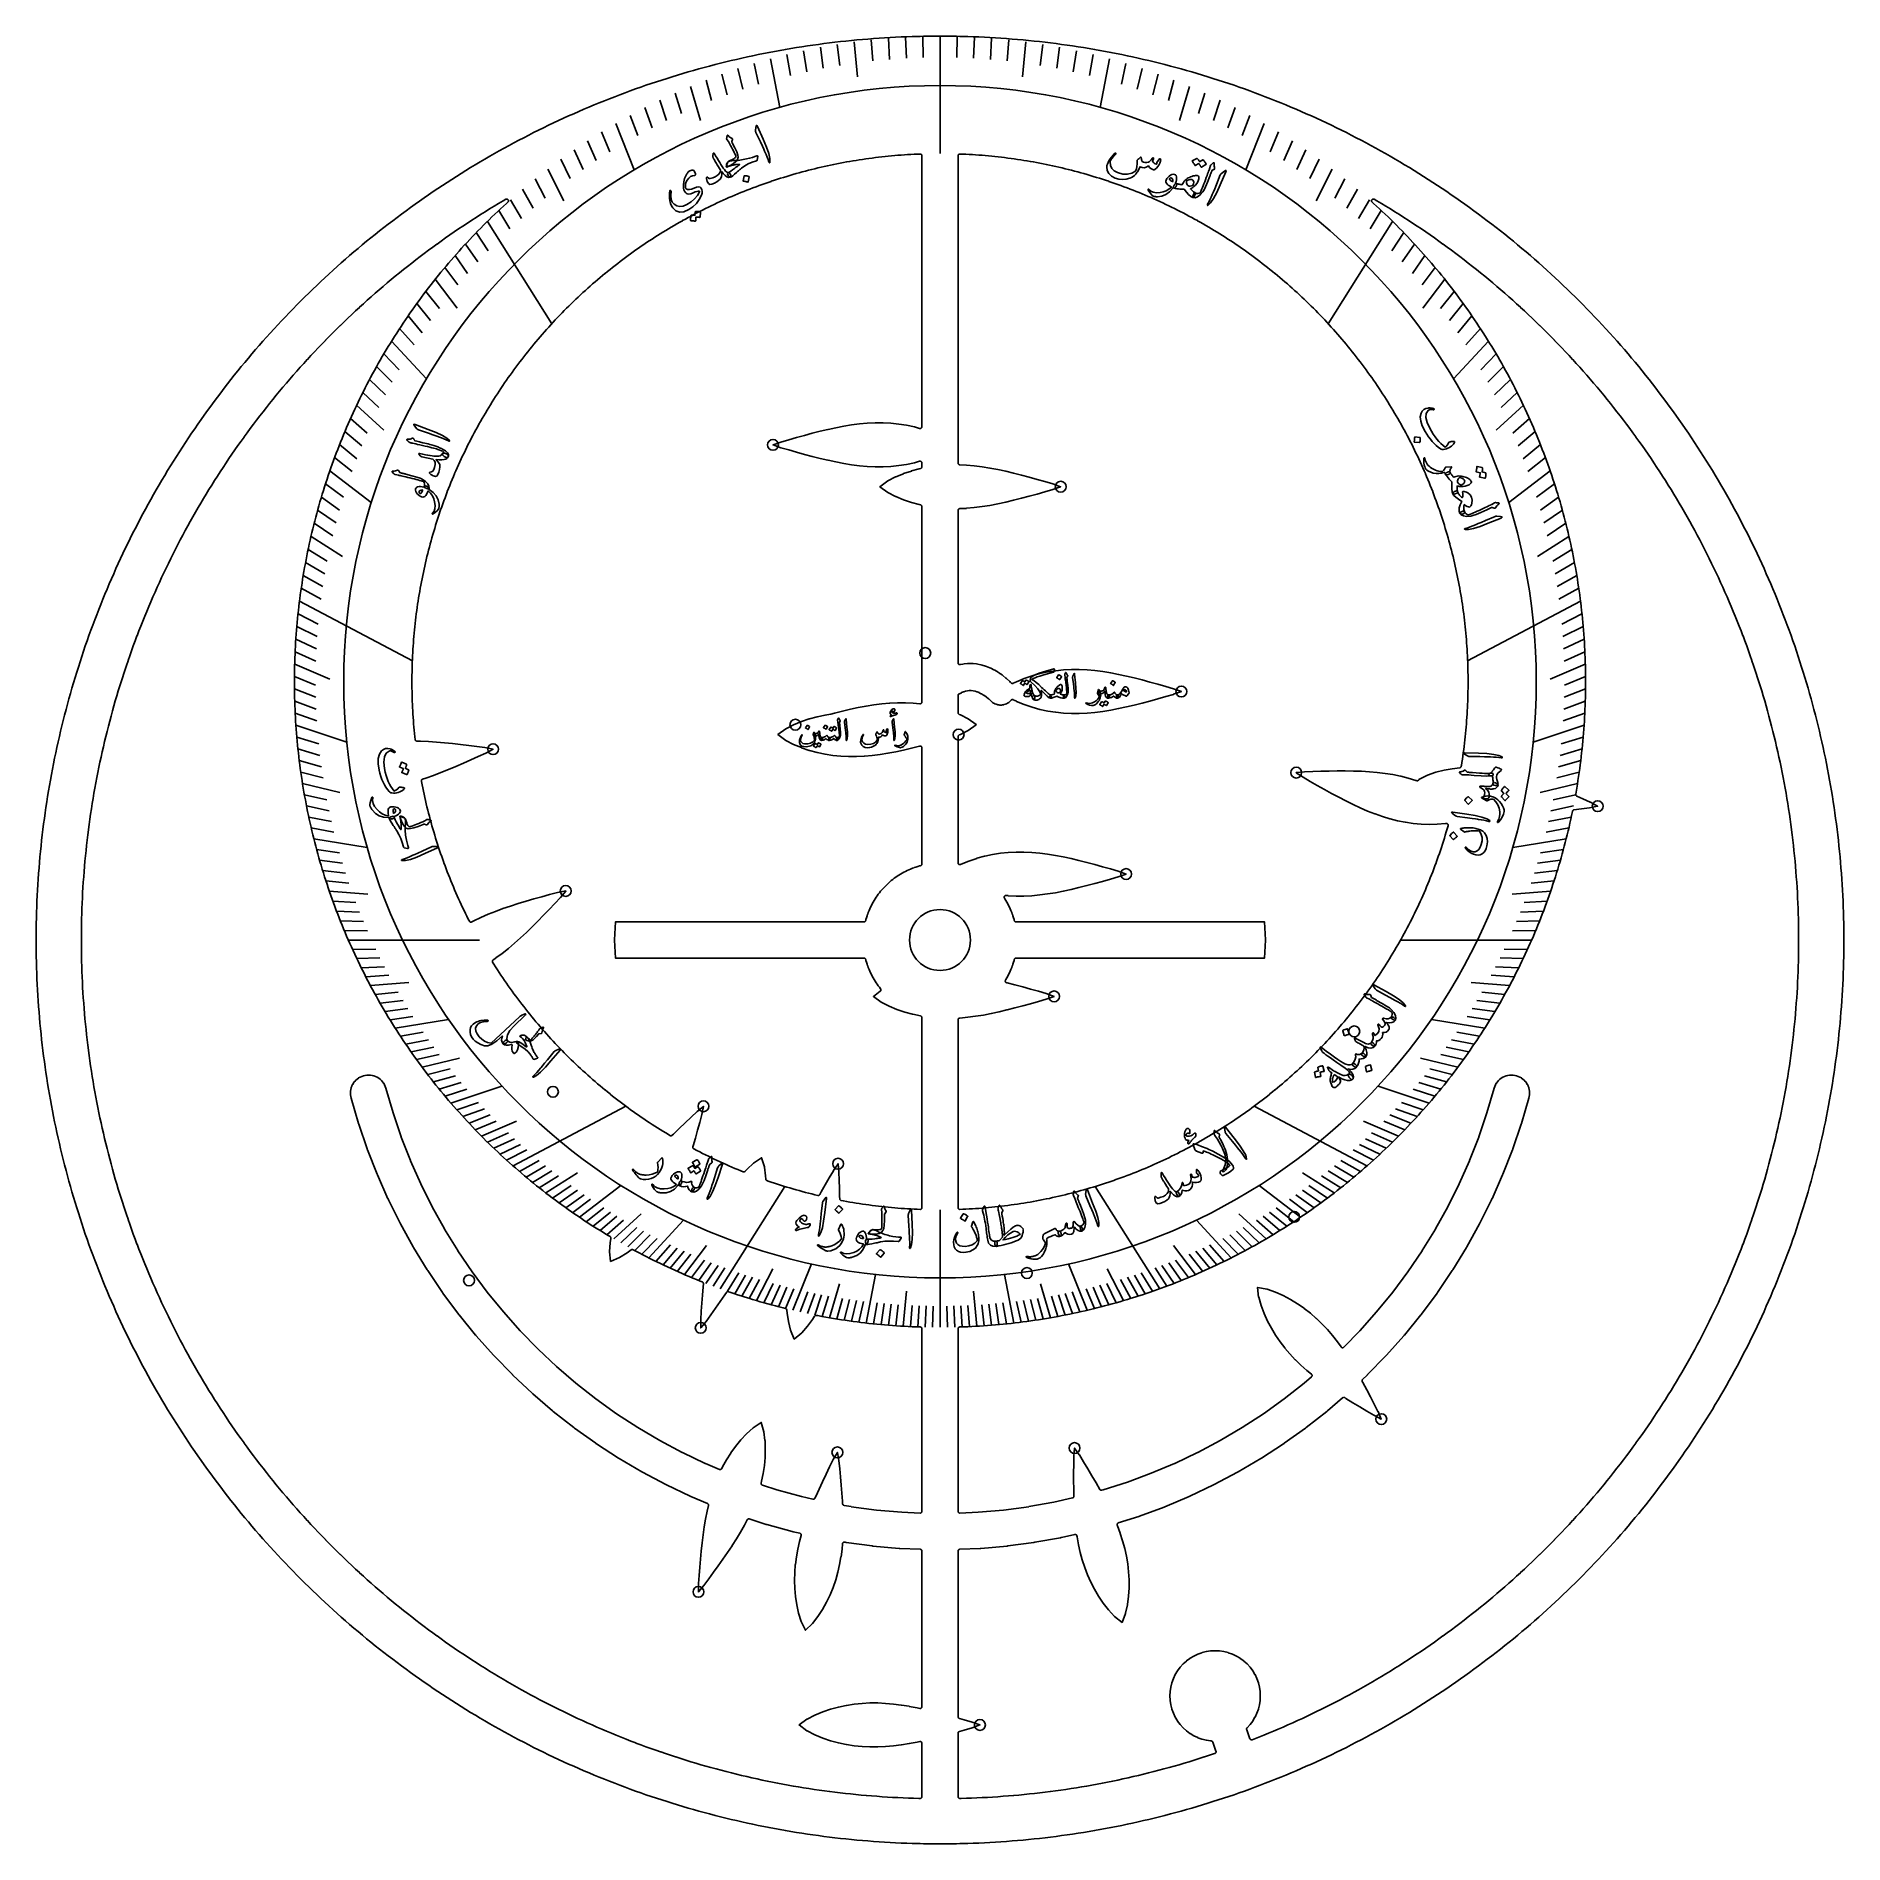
# Model space of a CAD drawing. Header units: millimetres. Extents: x -126 to 126, y -126 to 126.
import ezdxf

# ---------------------------------------------------------------- set-up
doc = ezdxf.new("R2010")
doc.units = ezdxf.units.MM
for name, color, linetype in [('CUT_INNER', 6, 'Continuous'), ('CUT_OUTER', 1, 'Continuous'), ('ENGRAVE', 7, 'Continuous'), ('ENGRAVE_FINE', 8, 'Continuous'), ('TEXT', 5, 'Continuous')]:
    doc.layers.add(name, color=color, linetype=linetype)

msp = doc.modelspace()

# ---------------------------------------------------------------- linework, layer by layer
at = {"layer": 'CUT_INNER'}
for points in [[(-73.1685, 27.9235), (-73.1624, 27.9001), (-73.1542, 27.8774), (-73.1437, 27.8556), (-73.1313, 27.8349), (-73.1169, 27.8155), (-73.1006, 27.7976), (-73.0828, 27.7814), (-73.0634, 27.7669), (-73.0427, 27.7544), (-73.021, 27.7439), (-72.9983, 27.7356), (-72.9749, 27.7295), (-72.951, 27.7257), (-72.9269, 27.7242), (-72.4338, 27.7178), (-72.4302, 27.7177), (-71.319, 27.6712), (-71.316, 27.671), (-70.2001, 27.5974), (-70.1977, 27.5972), (-69.0779, 27.5014), (-69.0761, 27.5012), (-67.9532, 27.3879), (-67.9518, 27.3878), (-66.8271, 27.2614), (-65.6991, 27.1252), (-64.5699, 26.9808), (-64.5686, 26.9807), (-63.442, 26.8245), (-63.4347, 26.8232), (-62.3026, 26.5964), (-62.2975, 26.5952), (-62.3024, 26.5923), (-63.3195, 26.0468), (-63.3262, 26.0435), (-64.3589, 25.567), (-64.3601, 25.5664), (-65.3972, 25.1012), (-66.4368, 24.6435), (-67.4783, 24.1953), (-67.4796, 24.1948), (-68.5212, 23.7604), (-68.5229, 23.7597), (-69.5666, 23.3429), (-69.5689, 23.3421), (-70.6153, 22.9477), (-70.6182, 22.9467), (-71.6681, 22.5796), (-71.6715, 22.5785), (-72.1287, 22.4332), (-72.1513, 22.4248), (-72.173, 22.4142), (-72.1936, 22.4016), (-72.2129, 22.3871), (-72.2307, 22.3707), (-72.2469, 22.3528), (-72.2612, 22.3333), (-72.2736, 22.3125), (-72.2839, 22.2907), (-72.2921, 22.268), (-72.298, 22.2445), (-72.3016, 22.2206), (-72.303, 22.1965), (-72.3019, 22.1724), (-72.2986, 22.1484), (-72.2871, 22.0878), (-72.2868, 22.0863), (-72.2004, 21.6445), (-72.2001, 21.643), (-72.1109, 21.2018), (-72.1106, 21.2003), (-72.0187, 20.7596), (-72.0184, 20.7581), (-71.9238, 20.318), (-71.9235, 20.3165), (-71.8262, 19.877), (-71.8258, 19.8755), (-71.7259, 19.4366), (-71.7255, 19.4351), (-71.6229, 18.9968), (-71.6225, 18.9953), (-71.5171, 18.5576), (-71.5168, 18.5561), (-71.4087, 18.1191), (-71.4084, 18.1176), (-71.2977, 17.6813), (-71.2973, 17.6798), (-71.1839, 17.2442), (-71.1835, 17.2427), (-71.0674, 16.8078), (-71.067, 16.8063), (-70.9483, 16.3721), (-70.9479, 16.3706), (-70.8265, 15.9371), (-70.8261, 15.9356), (-70.702, 15.5029), (-70.7016, 15.5014), (-70.5749, 15.0695), (-70.5744, 15.068), (-70.4451, 14.6368), (-70.4447, 14.6353), (-70.3127, 14.205), (-70.3122, 14.2035), (-70.1776, 13.774), (-70.1771, 13.7725), (-70.0398, 13.3438), (-70.0394, 13.3423), (-69.8995, 12.9144), (-69.899, 12.913), (-69.7565, 12.486), (-69.756, 12.4845), (-69.6108, 12.0584), (-69.6103, 12.057), (-69.4626, 11.6317), (-69.4621, 11.6303), (-69.3117, 11.206), (-69.3112, 11.2045), (-69.1583, 10.7812), (-69.1577, 10.7797), (-69.0022, 10.3573), (-69.0017, 10.3558), (-68.8435, 9.9344), (-68.843, 9.9329), (-68.6823, 9.5125), (-68.6817, 9.511), (-68.5184, 9.0915), (-68.5178, 9.0901), (-68.352, 8.6716), (-68.3514, 8.6702), (-68.183, 8.2527), (-68.1824, 8.2513), (-68.0114, 7.8349), (-68.0108, 7.8335), (-67.8373, 7.4181), (-67.8367, 7.4167), (-67.6606, 7.0024), (-67.66, 7.001), (-67.4814, 6.5878), (-67.4807, 6.5864), (-67.2996, 6.1743), (-67.299, 6.1729), (-67.1153, 5.7619), (-67.1146, 5.7605), (-66.9284, 5.3507), (-66.9278, 5.3493), (-66.7391, 4.9406), (-66.7384, 4.9392), (-66.5472, 4.5317), (-66.5466, 4.5303), (-66.3529, 4.1239), (-66.3522, 4.1225), (-66.156, 3.7174), (-66.1553, 3.716), (-65.9566, 3.3121), (-65.9559, 3.3107), (-65.7548, 2.908), (-65.7541, 2.9066), (-65.6098, 2.6222), (-65.5975, 2.6006), (-65.583, 2.5803), (-65.5666, 2.5616), (-65.5485, 2.5445), (-65.5287, 2.5294), (-65.5075, 2.5163), (-65.4851, 2.5054), (-65.4617, 2.4968), (-65.4376, 2.4905), (-65.413, 2.4867), (-65.3882, 2.4853), (-65.3633, 2.4864), (-65.3386, 2.49), (-65.3145, 2.496), (-65.291, 2.5044), (-65.2685, 2.5151), (-65.0036, 2.6575), (-64.9989, 2.6599), (-64.0134, 3.1371), (-64.0091, 3.1391), (-63.0015, 3.5807), (-62.9977, 3.5823), (-61.9704, 3.9922), (-61.9671, 3.9935), (-60.9226, 4.3758), (-60.9198, 4.3768), (-59.8607, 4.7358), (-59.8584, 4.7365), (-58.7872, 5.0765), (-58.7854, 5.077), (-57.7047, 5.4021), (-57.7033, 5.4025), (-56.6159, 5.7161), (-55.5216, 6.022), (-54.4231, 6.3207), (-54.4218, 6.3211), (-53.3213, 6.6079), (-53.314, 6.6096), (-52.1817, 6.8332), (-52.1761, 6.834), (-52.1792, 6.8298), (-52.9104, 5.9363), (-52.9153, 5.9306), (-53.6871, 5.0952), (-53.688, 5.0943), (-54.4681, 4.2676), (-55.2535, 3.4469), (-56.0441, 2.6342), (-56.0451, 2.6332), (-56.8412, 1.8333), (-56.8425, 1.832), (-57.6473, 1.0476), (-57.6491, 1.0459), (-58.4649, 0.2811), (-58.4672, 0.2791), (-59.2967, -0.4619), (-59.2994, -0.4642), (-60.1451, -1.177), (-60.1483, -1.1796), (-61.0127, -1.86), (-61.0165, -1.8629), (-61.902, -2.5071), (-61.9063, -2.5101), (-62.291, -2.7658), (-62.3105, -2.7802), (-62.3284, -2.7963), (-62.3448, -2.8141), (-62.3593, -2.8334), (-62.3719, -2.8539), (-62.3825, -2.8756), (-62.3909, -2.8983), (-62.3971, -2.9216), (-62.401, -2.9454), (-62.4026, -2.9695), (-62.4019, -2.9936), (-62.3988, -3.0176), (-62.3935, -3.0411), (-62.3859, -3.064), (-62.3761, -3.0861), (-62.3642, -3.1071), (-62.194, -3.3777), (-62.1932, -3.379), (-61.9512, -3.7586), (-61.9504, -3.7599), (-61.7061, -4.138), (-61.7052, -4.1393), (-61.4586, -4.5159), (-61.4578, -4.5171), (-61.2088, -4.8922), (-61.208, -4.8935), (-60.9567, -5.267), (-60.9559, -5.2683), (-60.7023, -5.6402), (-60.7015, -5.6415), (-60.4457, -6.0119), (-60.4448, -6.0132), (-60.1867, -6.382), (-60.1858, -6.3833), (-59.9255, -6.7505), (-59.9246, -6.7518), (-59.662, -7.1174), (-59.6611, -7.1187), (-59.3963, -7.4827), (-59.3954, -7.4839), (-59.1283, -7.8463), (-59.1274, -7.8475), (-58.8582, -8.2083), (-58.8572, -8.2095), (-58.5858, -8.5686), (-58.5848, -8.5698), (-58.3112, -8.9272), (-58.3102, -8.9285), (-58.0344, -9.2842), (-58.0334, -9.2854), (-57.7554, -9.6394), (-57.7544, -9.6406), (-57.4742, -9.9929), (-57.4733, -9.9941), (-57.1909, -10.3447), (-57.1899, -10.3459), (-56.9054, -10.6948), (-56.9044, -10.696), (-56.6178, -11.0431), (-56.6168, -11.0442), (-56.3281, -11.3896), (-56.3271, -11.3908), (-56.0362, -11.7343), (-56.0352, -11.7355), (-55.7422, -12.0772), (-55.7412, -12.0784), (-55.4461, -12.4184), (-55.4451, -12.4195), (-55.148, -12.7577), (-55.1469, -12.7588), (-54.8477, -13.0951), (-54.8467, -13.0963), (-54.5454, -13.4307), (-54.5444, -13.4319), (-54.241, -13.7645), (-54.24, -13.7656), (-53.9346, -14.0964), (-53.9336, -14.0975), (-53.6262, -14.4264), (-53.6252, -14.4275), (-53.3158, -14.7545), (-53.3147, -14.7556), (-53.0033, -15.0806), (-53.0022, -15.0818), (-52.6888, -15.4049), (-52.6878, -15.406), (-52.3724, -15.7272), (-52.3713, -15.7283), (-52.054, -16.0476), (-52.0529, -16.0487), (-51.7336, -16.366), (-51.7325, -16.3671), (-51.4113, -16.6825), (-51.4102, -16.6835), (-51.0871, -16.9969), (-51.0859, -16.998), (-50.7609, -17.3094), (-50.7598, -17.3105), (-50.4328, -17.6199), (-50.4317, -17.6209), (-50.1028, -17.9283), (-50.1017, -17.9293), (-49.7709, -18.2347), (-49.7698, -18.2357), (-49.4372, -18.5391), (-49.436, -18.5401), (-49.1016, -18.8414), (-49.1004, -18.8424), (-48.7641, -19.1416), (-48.763, -19.1427), (-48.4248, -19.4398), (-48.4237, -19.4408), (-48.0837, -19.7359), (-48.0825, -19.7369), (-47.7408, -20.0299), (-47.7396, -20.0309), (-47.3961, -20.3218), (-47.3949, -20.3227), (-47.0495, -20.6115), (-47.0484, -20.6125), (-46.7013, -20.8991), (-46.7001, -20.9001), (-46.3512, -21.1846), (-46.35, -21.1856), (-45.9994, -21.468), (-45.9982, -21.4689), (-45.6459, -21.7491), (-45.6447, -21.7501), (-45.2907, -22.0281), (-45.2895, -22.0291), (-44.9338, -22.3049), (-44.9325, -22.3059), (-44.5751, -22.5795), (-44.5739, -22.5805), (-44.2148, -22.8519), (-44.2136, -22.8529), (-43.8528, -23.1221), (-43.8516, -23.123), (-43.4892, -23.3901), (-43.488, -23.391), (-43.124, -23.6558), (-43.1227, -23.6567), (-42.7571, -23.9193), (-42.7558, -23.9202), (-42.3886, -24.1805), (-42.3873, -24.1814), (-42.0185, -24.4395), (-42.0172, -24.4404), (-41.6468, -24.6962), (-41.6455, -24.697), (-41.2736, -24.9506), (-41.2723, -24.9514), (-40.8988, -25.2027), (-40.8975, -25.2035), (-40.5224, -25.4525), (-40.5212, -25.4533), (-40.1446, -25.6999), (-40.1433, -25.7008), (-39.7652, -25.9451), (-39.7639, -25.9459), (-39.3843, -26.1879), (-39.383, -26.1887), (-39.002, -26.4284), (-39.0007, -26.4292), (-38.6182, -26.6666), (-38.6169, -26.6674), (-38.2329, -26.9023), (-38.2316, -26.9031), (-37.8462, -27.1357), (-37.8449, -27.1365), (-37.6413, -27.2577), (-37.6189, -27.2695), (-37.5954, -27.279), (-37.571, -27.2861), (-37.5461, -27.2907), (-37.5208, -27.2927), (-37.4954, -27.2922), (-37.4702, -27.2891), (-37.4455, -27.2834), (-37.4214, -27.2753), (-37.3984, -27.2648), (-37.3765, -27.252), (-37.356, -27.237), (-37.3371, -27.22), (-37.172, -27.0557), (-37.171, -27.0547), (-36.3598, -26.2655), (-35.5389, -25.4799), (-34.7109, -24.6986), (-34.7099, -24.6977), (-33.8746, -23.9259), (-33.8689, -23.921), (-32.9754, -23.1898), (-32.9712, -23.1867), (-32.972, -23.1923), (-33.1956, -24.3245), (-33.1973, -24.3319), (-33.4841, -25.4324), (-33.4845, -25.4337), (-33.7828, -26.5305), (-34.0885, -27.6245), (-34.4027, -28.7139), (-34.4031, -28.7153), (-34.4374, -28.8293), (-34.4433, -28.8531), (-34.4469, -28.8774), (-34.448, -28.9019), (-34.4468, -28.9265), (-34.4431, -28.9507), (-34.4371, -28.9745), (-34.4287, -28.9976), (-34.4182, -29.0198), (-34.4055, -29.0408), (-34.3908, -29.0605), (-34.3743, -29.0786), (-34.356, -29.095), (-34.3363, -29.1096), (-34.3152, -29.1222), (-34.3034, -29.1284), (-34.302, -29.1291), (-33.9031, -29.3377), (-33.9017, -29.3384), (-33.5015, -29.5445), (-33.5002, -29.5452), (-33.0987, -29.7488), (-33.0973, -29.7495), (-32.6946, -29.9506), (-32.6932, -29.9513), (-32.2893, -30.15), (-32.2879, -30.1507), (-31.8828, -30.3469), (-31.8814, -30.3476), (-31.475, -30.5413), (-31.4736, -30.5419), (-31.0661, -30.7331), (-31.0647, -30.7338), (-30.656, -30.9225), (-30.6546, -30.9231), (-30.2448, -31.1093), (-30.2434, -31.11), (-29.8324, -31.2937), (-29.831, -31.2943), (-29.4189, -31.4754), (-29.4175, -31.4761), (-29.0043, -31.6547), (-29.0029, -31.6553), (-28.5886, -31.8314), (-28.5872, -31.832), (-28.1718, -32.0055), (-28.1704, -32.0061), (-27.754, -32.1771), (-27.7526, -32.1777), (-27.4368, -32.3051), (-27.4128, -32.3134), (-27.3881, -32.3192), (-27.363, -32.3225), (-27.3376, -32.3232), (-27.3123, -32.3213), (-27.2873, -32.3169), (-27.2629, -32.31), (-27.2393, -32.3006), (-27.2168, -32.2889), (-27.1956, -32.275), (-27.1759, -32.259), (-27.158, -32.2411), (-26.893, -31.9485), (-26.8862, -31.9416), (-26.0008, -31.1043), (-25.9969, -31.1008), (-25.9927, -31.0977), (-24.8694, -30.3457), (-24.8645, -30.3427), (-24.8626, -30.3481), (-24.4714, -31.6421), (-24.4701, -31.6471), (-24.4692, -31.6523), (-24.316, -32.8612), (-24.3152, -32.8709), (-24.2933, -33.3195), (-24.2909, -33.3441), (-24.286, -33.3683), (-24.2788, -33.392), (-24.2693, -33.4148), (-24.2575, -33.4366), (-24.2437, -33.4571), (-24.2279, -33.4762), (-24.2103, -33.4935), (-24.1911, -33.5091), (-24.1705, -33.5227), (-24.1486, -33.5342), (-24.1256, -33.5434), (-23.9483, -33.605), (-23.9469, -33.6055), (-23.5208, -33.7507), (-23.5193, -33.7512), (-23.0923, -33.8937), (-23.0909, -33.8942), (-22.663, -34.0341), (-22.6615, -34.0345), (-22.2328, -34.1718), (-22.2313, -34.1723), (-21.8018, -34.3069), (-21.8003, -34.3074), (-21.37, -34.4393), (-21.3685, -34.4398), (-20.9373, -34.5691), (-20.9358, -34.5696), (-20.5039, -34.6963), (-20.5024, -34.6967), (-20.0697, -34.8208), (-20.0682, -34.8212), (-19.6347, -34.9426), (-19.6332, -34.943), (-19.199, -35.0617), (-19.1975, -35.0621), (-18.7626, -35.1782), (-18.7611, -35.1786), (-18.3255, -35.292), (-18.324, -35.2924), (-17.8877, -35.4031), (-17.8862, -35.4034), (-17.4492, -35.5115), (-17.4477, -35.5118), (-17.0365, -35.6108), (-17.0119, -35.6155), (-16.9869, -35.6176), (-16.9619, -35.6173), (-16.937, -35.6144), (-16.9126, -35.6091), (-16.8888, -35.6013), (-16.8659, -35.5912), (-16.8441, -35.5789), (-16.8236, -35.5644), (-16.8047, -35.548), (-16.7876, -35.5298), (-16.7723, -35.5099), (-16.7591, -35.4886), (-16.5557, -35.1203), (-15.9982, -34.1303), (-15.4327, -33.1423), (-15.4321, -33.1411), (-14.8567, -32.1601), (-14.8527, -32.1538), (-14.2101, -31.195), (-14.2068, -31.1905), (-14.206, -31.1956), (-14.0913, -32.3445), (-14.0907, -32.352), (-14.0457, -33.4884), (-14.0457, -33.4897), (-14.0128, -34.6259), (-13.9878, -35.7615), (-13.9836, -36.0656), (-13.9821, -36.09), (-13.9782, -36.1142), (-13.9719, -36.1378), (-13.9634, -36.1607), (-13.9526, -36.1827), (-13.9398, -36.2035), (-13.925, -36.223), (-13.9084, -36.2409), (-13.8901, -36.2571), (-13.8703, -36.2715), (-13.8492, -36.2839), (-13.827, -36.2941), (-13.8039, -36.3021), (-13.7801, -36.3078), (-13.4752, -36.3656), (-13.4737, -36.3659), (-13.0309, -36.4469), (-13.0294, -36.4472), (-12.5861, -36.5255), (-12.5846, -36.5257), (-12.1408, -36.6013), (-12.1393, -36.6016), (-11.6951, -36.6745), (-11.6935, -36.6747), (-11.2489, -36.7449), (-11.2474, -36.7451), (-10.8023, -36.8125), (-10.8008, -36.8127), (-10.3553, -36.8774), (-10.3538, -36.8776), (-9.9079, -36.9396), (-9.9064, -36.9398), (-9.4601, -36.999), (-9.4586, -36.9992), (-9.012, -37.0557), (-9.0105, -37.0559), (-8.5635, -37.1096), (-8.562, -37.1098), (-8.1147, -37.1608), (-8.1132, -37.1609), (-7.6656, -37.2092), (-7.6641, -37.2093), (-7.2163, -37.2548), (-7.2147, -37.255), (-6.7666, -37.2977), (-6.7651, -37.2979), (-6.3167, -37.3379), (-6.3152, -37.338), (-5.8666, -37.3753), (-5.865, -37.3754), (-5.4162, -37.4099), (-5.4147, -37.41), (-4.9656, -37.4417), (-4.9641, -37.4418), (-4.5149, -37.4708), (-4.5133, -37.4709), (-4.0639, -37.4971), (-4.0624, -37.4972), (-3.6129, -37.5207), (-3.6113, -37.5208), (-3.1617, -37.5415), (-3.1601, -37.5415), (-2.78, -37.5567), (-2.7548, -37.5564), (-2.7298, -37.5537), (-2.7052, -37.5484), (-2.6813, -37.5406), (-2.6582, -37.5305), (-2.6363, -37.5182), (-2.6158, -37.5037), (-2.5968, -37.4872), (-2.5795, -37.4689), (-2.5642, -37.4489), (-2.551, -37.4275), (-2.54, -37.4049), (-2.5313, -37.3813), (-2.525, -37.3569), (-2.5213, -37.332), (-2.52, -37.3069), (-2.52, -10.835), (-2.5212, -10.8108), (-2.5247, -10.7867), (-2.5305, -10.7632), (-2.5386, -10.7403), (-2.5489, -10.7183), (-2.5613, -10.6974), (-2.5756, -10.6778), (-2.5918, -10.6597), (-2.6096, -10.6433), (-2.629, -10.6286), (-2.6496, -10.6159), (-2.6715, -10.6053), (-2.6942, -10.5968), (-2.7177, -10.5906), (-3.8048, -10.3578), (-3.8118, -10.3561), (-4.9003, -10.0567), (-4.9075, -10.0545), (-5.9958, -9.6841), (-6.0033, -9.6813), (-7.0908, -9.2313), (-7.0996, -9.2273), (-8.1862, -8.6757), (-8.1908, -8.6731), (-8.1951, -8.6702), (-9.2816, -7.866), (-9.2861, -7.8623), (-9.2816, -7.8587), (-8.3257, -7.1512), (-8.3063, -7.1352), (-8.2885, -7.1174), (-8.2727, -7.0979), (-8.2589, -7.0769), (-8.2473, -7.0546), (-8.2379, -7.0313), (-8.231, -7.0072), (-8.2265, -6.9824), (-8.2245, -6.9574), (-8.2251, -6.9323), (-8.2281, -6.9074), (-8.2337, -6.8828), (-8.2416, -6.859), (-8.252, -6.8361), (-8.2645, -6.8144), (-8.2792, -6.794), (-8.4422, -6.5903), (-8.4441, -6.5879), (-8.6014, -6.3812), (-8.6033, -6.3787), (-8.7554, -6.1681), (-8.7572, -6.1656), (-8.9042, -5.9514), (-8.9059, -5.9489), (-9.0475, -5.7311), (-9.0492, -5.7285), (-9.1855, -5.5073), (-9.187, -5.5047), (-9.3179, -5.2803), (-9.3194, -5.2776), (-9.4446, -5.05), (-9.4461, -5.0473), (-9.5657, -4.8167), (-9.5671, -4.814), (-9.6811, -4.5805), (-9.6824, -4.5777), (-9.7905, -4.3415), (-9.7918, -4.3387), (-9.8941, -4.0999), (-9.8953, -4.0971), (-9.9918, -3.8559), (-9.9929, -3.853), (-10.0834, -3.6095), (-10.0844, -3.6066), (-10.1689, -3.361), (-10.1699, -3.3581), (-10.2484, -3.1104), (-10.2493, -3.1075), (-10.3216, -2.858), (-10.3224, -2.855), (-10.3616, -2.7063), (-10.3693, -2.6822), (-10.3793, -2.6591), (-10.3917, -2.637), (-10.4061, -2.6164), (-10.4226, -2.5973), (-10.441, -2.5799), (-10.461, -2.5645), (-10.4824, -2.5512), (-10.5051, -2.5401), (-10.5288, -2.5314), (-10.5532, -2.5251), (-10.5782, -2.5213), (-10.6034, -2.52), (-45.2329, -2.52), (-45.239, -2.5197), (-45.2396, -2.5137), (-45.3627, -0.0061), (-45.3627, 0.0061), (-45.2396, 2.5137), (-45.239, 2.5197), (-45.2329, 2.52), (-10.6034, 2.52), (-10.5782, 2.5213), (-10.5532, 2.5251), (-10.5288, 2.5314), (-10.5051, 2.5401), (-10.4824, 2.5512), (-10.461, 2.5645), (-10.441, 2.5799), (-10.4226, 2.5973), (-10.4061, 2.6164), (-10.3917, 2.637), (-10.3793, 2.6591), (-10.3693, 2.6822), (-10.3616, 2.7063), (-10.3224, 2.855), (-10.3216, 2.858), (-10.2493, 3.1075), (-10.2484, 3.1104), (-10.1699, 3.3581), (-10.1689, 3.361), (-10.0844, 3.6066), (-10.0834, 3.6095), (-9.9929, 3.853), (-9.9918, 3.8559), (-9.8953, 4.0971), (-9.8941, 4.0999), (-9.7918, 4.3387), (-9.7905, 4.3415), (-9.6824, 4.5777), (-9.6811, 4.5805), (-9.5671, 4.814), (-9.5657, 4.8167), (-9.4461, 5.0473), (-9.4446, 5.05), (-9.3194, 5.2776), (-9.3179, 5.2803), (-9.187, 5.5047), (-9.1855, 5.5073), (-9.0492, 5.7285), (-9.0475, 5.7311), (-8.9059, 5.9489), (-8.9042, 5.9514), (-8.7572, 6.1656), (-8.7554, 6.1681), (-8.6033, 6.3787), (-8.6014, 6.3812), (-8.4441, 6.5879), (-8.4422, 6.5903), (-8.2799, 6.7932), (-8.278, 6.7955), (-8.1107, 6.9943), (-8.1087, 6.9966), (-7.9366, 7.1912), (-7.9345, 7.1935), (-7.7577, 7.3839), (-7.7556, 7.3861), (-7.5742, 7.572), (-7.572, 7.5742), (-7.3861, 7.7556), (-7.3839, 7.7577), (-7.1935, 7.9345), (-7.1912, 7.9366), (-6.9966, 8.1087), (-6.9943, 8.1107), (-6.7955, 8.278), (-6.7932, 8.2799), (-6.5903, 8.4422), (-6.5879, 8.4441), (-6.3812, 8.6014), (-6.3787, 8.6033), (-6.1681, 8.7554), (-6.1656, 8.7572), (-5.9514, 8.9042), (-5.9489, 8.9059), (-5.7311, 9.0475), (-5.7285, 9.0492), (-5.5073, 9.1855), (-5.5047, 9.187), (-5.2803, 9.3179), (-5.2776, 9.3194), (-5.05, 9.4446), (-5.0473, 9.4461), (-4.8167, 9.5657), (-4.814, 9.5671), (-4.5805, 9.6811), (-4.5777, 9.6824), (-4.3415, 9.7905), (-4.3387, 9.7918), (-4.0999, 9.8941), (-4.0971, 9.8953), (-3.8559, 9.9918), (-3.853, 9.9929), (-3.6095, 10.0834), (-3.6066, 10.0844), (-3.361, 10.1689), (-3.3581, 10.1699), (-3.1104, 10.2484), (-3.1075, 10.2493), (-2.858, 10.3216), (-2.855, 10.3224), (-2.7063, 10.3616), (-2.6822, 10.3693), (-2.6591, 10.3793), (-2.637, 10.3917), (-2.6164, 10.4061), (-2.5973, 10.4226), (-2.5799, 10.441), (-2.5645, 10.461), (-2.5512, 10.4824), (-2.5401, 10.5051), (-2.5314, 10.5288), (-2.5251, 10.5532), (-2.5213, 10.5782), (-2.52, 10.6034), (-2.52, 26.7887), (-2.5212, 26.8127), (-2.5246, 26.8365), (-2.5304, 26.8599), (-2.5383, 26.8826), (-2.5484, 26.9044), (-2.5606, 26.9252), (-2.5747, 26.9447), (-2.5906, 26.9628), (-2.6082, 26.9792), (-2.6273, 26.9939), (-2.6477, 27.0067), (-2.6692, 27.0174), (-2.6917, 27.0261), (-2.7149, 27.0325), (-2.7386, 27.0367), (-2.7626, 27.0385), (-2.7866, 27.0381), (-2.8105, 27.0354), (-2.8341, 27.0303), (-2.8778, 27.0187), (-2.8792, 27.0184), (-3.9733, 26.7415), (-3.9751, 26.7411), (-5.0686, 26.482), (-5.071, 26.4814), (-6.164, 26.2449), (-6.167, 26.2443), (-7.2594, 26.0352), (-7.2629, 26.0346), (-8.3547, 25.8581), (-8.3589, 25.8575), (-9.4501, 25.7182), (-9.4548, 25.7177), (-10.5455, 25.6204), (-10.5507, 25.6201), (-11.6409, 25.569), (-11.6466, 25.5689), (-12.7363, 25.568), (-12.7425, 25.5682), (-13.8318, 25.6211), (-13.8383, 25.6216), (-14.9273, 25.7316), (-14.9341, 25.7325), (-16.0229, 25.9026), (-16.0298, 25.9038), (-17.1185, 26.1369), (-17.1255, 26.1386), (-18.2141, 26.438), (-18.2212, 26.4402), (-19.3095, 26.8106), (-19.317, 26.8135), (-20.4045, 27.2634), (-20.4133, 27.2675), (-21.4999, 27.8191), (-21.5045, 27.8216), (-21.5088, 27.8246), (-22.5953, 28.6287), (-22.5998, 28.6324), (-22.5953, 28.6361), (-21.5088, 29.4402), (-21.5045, 29.4432), (-21.4999, 29.4457), (-20.4133, 29.9973), (-20.4045, 30.0013), (-19.317, 30.4513), (-19.3095, 30.4541), (-18.2212, 30.8246), (-18.2141, 30.8268), (-17.1255, 31.1262), (-17.1185, 31.1279), (-16.0298, 31.3609), (-16.0229, 31.3622), (-15.2535, 31.4824), (-15.228, 31.4877), (-14.6874, 31.6311), (-14.686, 31.6314), (-13.592, 31.9082), (-13.5901, 31.9087), (-12.4966, 32.1678), (-12.4942, 32.1683), (-11.4012, 32.4049), (-11.3983, 32.4055), (-10.3059, 32.6145), (-10.3023, 32.6151), (-9.2105, 32.7917), (-9.2064, 32.7923), (-8.1152, 32.9315), (-8.1104, 32.932), (-7.0198, 33.0293), (-7.0145, 33.0297), (-5.9244, 33.0807), (-5.9186, 33.0809), (-4.8289, 33.0817), (-4.8228, 33.0816), (-3.7334, 33.0286), (-3.727, 33.0281), (-2.7951, 32.934), (-2.7706, 32.9327), (-2.746, 32.9339), (-2.7217, 32.9374), (-2.6979, 32.9434), (-2.6747, 32.9516), (-2.6525, 32.9621), (-2.6314, 32.9747), (-2.6117, 32.9893), (-2.5934, 33.0057), (-2.5769, 33.0239), (-2.5623, 33.0437), (-2.5496, 33.0647), (-2.5391, 33.0869), (-2.5308, 33.1101), (-2.5248, 33.1339), (-2.5212, 33.1582), (-2.52, 33.1827), (-2.52, 60.4107), (-2.5212, 60.4349), (-2.5247, 60.459), (-2.5305, 60.4825), (-2.5386, 60.5054), (-2.5489, 60.5274), (-2.5613, 60.5483), (-2.5756, 60.5679), (-2.5918, 60.586), (-2.6096, 60.6025), (-2.629, 60.6171), (-2.6496, 60.6298), (-2.6715, 60.6405), (-2.6942, 60.6489), (-2.7177, 60.6552), (-2.8931, 60.6927), (-2.9001, 60.6944), (-3.9887, 60.9938), (-3.9958, 60.996), (-5.0841, 61.3665), (-5.0916, 61.3693), (-6.1791, 61.8193), (-6.1879, 61.8233), (-7.2746, 62.3749), (-7.2791, 62.3774), (-7.2834, 62.3804), (-8.37, 63.1845), (-8.3744, 63.1882), (-8.37, 63.1919), (-7.2834, 63.996), (-7.2791, 63.999), (-7.2746, 64.0015), (-6.1879, 64.5531), (-6.1791, 64.5572), (-5.0916, 65.0071), (-5.0841, 65.01), (-3.9958, 65.3804), (-3.9887, 65.3826), (-2.9001, 65.682), (-2.8931, 65.6837), (-2.7177, 65.7212), (-2.6942, 65.7275), (-2.6715, 65.7359), (-2.6496, 65.7466), (-2.629, 65.7593), (-2.6096, 65.7739), (-2.5918, 65.7904), (-2.5756, 65.8085), (-2.5613, 65.8281), (-2.5489, 65.849), (-2.5386, 65.871), (-2.5305, 65.8939), (-2.5247, 65.9174), (-2.5212, 65.9415), (-2.52, 65.9657), (-2.52, 66.4883), (-2.5212, 66.5125), (-2.5247, 66.5364), (-2.5305, 66.5599), (-2.5385, 66.5827), (-2.5487, 66.6047), (-2.561, 66.6255), (-2.5752, 66.6451), (-2.5913, 66.6632), (-2.609, 66.6796), (-2.6283, 66.6943), (-2.6488, 66.707), (-2.6705, 66.7177), (-2.6932, 66.7262), (-2.7165, 66.7326), (-2.7404, 66.7366), (-2.7645, 66.7383), (-2.7887, 66.7376), (-2.8127, 66.7347), (-2.8363, 66.7294), (-3.5569, 66.5312), (-3.5638, 66.5295), (-4.6526, 66.2964), (-4.6594, 66.2952), (-5.7483, 66.1251), (-5.755, 66.1242), (-6.8441, 66.0142), (-6.8505, 66.0137), (-7.9399, 65.9608), (-7.946, 65.9606), (-9.0357, 65.9615), (-9.0415, 65.9616), (-10.1316, 66.0127), (-10.1369, 66.013), (-11.2275, 66.1103), (-11.2323, 66.1108), (-12.3235, 66.2501), (-12.3276, 66.2506), (-13.4194, 66.4272), (-13.423, 66.4278), (-14.5154, 66.6369), (-14.5183, 66.6375), (-15.6113, 66.874), (-15.6137, 66.8746), (-16.7072, 67.1337), (-16.7091, 67.1341), (-17.8031, 67.4109), (-17.8045, 67.4113), (-18.8985, 67.7013), (-19.9943, 68.0015), (-21.0901, 68.31), (-21.0914, 68.3104), (-22.1828, 68.6302), (-22.1899, 68.6325), (-23.2761, 69.0228), (-23.2812, 69.025), (-23.2761, 69.0271), (-22.1899, 69.4175), (-22.1828, 69.4198), (-21.0914, 69.7396), (-21.0901, 69.7399), (-19.996, 70.048), (-18.9005, 70.3481), (-17.8045, 70.6387), (-17.8031, 70.639), (-16.7091, 70.9159), (-16.7072, 70.9163), (-15.6137, 71.1754), (-15.6113, 71.1759), (-14.5183, 71.4125), (-14.5154, 71.4131), (-13.423, 71.6221), (-13.4194, 71.6228), (-12.3276, 71.7993), (-12.3235, 71.7999), (-11.2323, 71.9392), (-11.2275, 71.9397), (-10.1369, 72.037), (-10.1316, 72.0373), (-9.0415, 72.0884), (-9.0357, 72.0885), (-7.946, 72.0893), (-7.9399, 72.0892), (-6.8505, 72.0362), (-6.8441, 72.0358), (-5.755, 71.9257), (-5.7483, 71.9249), (-4.6594, 71.7548), (-4.6526, 71.7535), (-3.5638, 71.5205), (-3.5569, 71.5188), (-2.8363, 71.3206), (-2.8127, 71.3153), (-2.7887, 71.3123), (-2.7645, 71.3117), (-2.7404, 71.3134), (-2.7165, 71.3174), (-2.6932, 71.3237), (-2.6705, 71.3323), (-2.6488, 71.343), (-2.6283, 71.3557), (-2.609, 71.3703), (-2.5913, 71.3868), (-2.5752, 71.4049), (-2.561, 71.4245), (-2.5487, 71.4453), (-2.5385, 71.4672), (-2.5305, 71.49), (-2.5247, 71.5135), (-2.5212, 71.5375), (-2.52, 71.5616), (-2.52, 109.3175), (-2.5213, 109.3426), (-2.525, 109.3675), (-2.5313, 109.3919), (-2.54, 109.4155), (-2.551, 109.4381), (-2.5642, 109.4595), (-2.5795, 109.4795), (-2.5968, 109.4978), (-2.6158, 109.5143), (-2.6363, 109.5288), (-2.6582, 109.5411), (-2.6813, 109.5512), (-2.7052, 109.559), (-2.7298, 109.5643), (-2.7548, 109.567), (-2.78, 109.5673), (-3.1601, 109.5521), (-3.1617, 109.5521), (-3.6113, 109.5314), (-3.6129, 109.5313), (-4.0624, 109.5078), (-4.0639, 109.5077), (-4.5133, 109.4815), (-4.5149, 109.4814), (-4.9641, 109.4524), (-4.9656, 109.4523), (-5.4147, 109.4206), (-5.4162, 109.4205), (-5.865, 109.386), (-5.8666, 109.3859), (-6.3152, 109.3486), (-6.3167, 109.3485), (-6.7651, 109.3085), (-6.7666, 109.3083), (-7.2147, 109.2656), (-7.2163, 109.2654), (-7.6641, 109.22), (-7.6656, 109.2198), (-8.1132, 109.1715), (-8.1147, 109.1714), (-8.562, 109.1204), (-8.5635, 109.1202), (-9.0105, 109.0665), (-9.012, 109.0663), (-9.4586, 109.0098), (-9.4601, 109.0096), (-9.9064, 108.9504), (-9.9079, 108.9502), (-10.3538, 108.8882), (-10.3553, 108.888), (-10.8008, 108.8233), (-10.8023, 108.8231), (-11.2474, 108.7557), (-11.2489, 108.7555), (-11.6935, 108.6853), (-11.6951, 108.6851), (-12.1393, 108.6122), (-12.1408, 108.6119), (-12.5846, 108.5363), (-12.5861, 108.5361), (-13.0294, 108.4578), (-13.0309, 108.4575), (-13.4737, 108.3765), (-13.4752, 108.3762), (-13.9175, 108.2924), (-13.919, 108.2921), (-14.3608, 108.2057), (-14.3623, 108.2054), (-14.8035, 108.1162), (-14.805, 108.1159), (-15.2457, 108.024), (-15.2472, 108.0237), (-15.6873, 107.9291), (-15.6888, 107.9288), (-16.1283, 107.8315), (-16.1298, 107.8311), (-16.5687, 107.7312), (-16.5702, 107.7308), (-17.0085, 107.6282), (-17.01, 107.6278), (-17.4477, 107.5224), (-17.4492, 107.5221), (-17.8862, 107.414), (-17.8877, 107.4137), (-18.324, 107.303), (-18.3255, 107.3026), (-18.7611, 107.1892), (-18.7626, 107.1888), (-19.1975, 107.0727), (-19.199, 107.0723), (-19.6332, 106.9536), (-19.6347, 106.9532), (-20.0682, 106.8318), (-20.0697, 106.8314), (-20.5024, 106.7073), (-20.5039, 106.7069), (-20.9358, 106.5802), (-20.9373, 106.5797), (-21.3685, 106.4504), (-21.37, 106.45), (-21.8003, 106.318), (-21.8018, 106.3175), (-22.2313, 106.1829), (-22.2328, 106.1824), (-22.6615, 106.0451), (-22.663, 106.0447), (-23.0909, 105.9048), (-23.0923, 105.9043), (-23.5193, 105.7618), (-23.5208, 105.7613), (-23.9469, 105.6161), (-23.9483, 105.6156), (-24.3736, 105.4679), (-24.375, 105.4674), (-24.7993, 105.317), (-24.8008, 105.3165), (-25.2241, 105.1636), (-25.2256, 105.163), (-25.648, 105.0075), (-25.6495, 105.007), (-26.0709, 104.8488), (-26.0724, 104.8483), (-26.4928, 104.6876), (-26.4943, 104.687), (-26.9138, 104.5237), (-26.9152, 104.5231), (-27.3337, 104.3573), (-27.3351, 104.3567), (-27.7526, 104.1883), (-27.754, 104.1877), (-28.1704, 104.0167), (-28.1718, 104.0161), (-28.5872, 103.8426), (-28.5886, 103.842), (-29.0029, 103.6659), (-29.0043, 103.6653), (-29.4175, 103.4867), (-29.4189, 103.486), (-29.831, 103.3049), (-29.8324, 103.3043), (-30.2434, 103.1206), (-30.2448, 103.1199), (-30.6546, 102.9337), (-30.656, 102.9331), (-31.0647, 102.7444), (-31.0661, 102.7437), (-31.4736, 102.5525), (-31.475, 102.5519), (-31.8814, 102.3582), (-31.8828, 102.3575), (-32.2879, 102.1613), (-32.2893, 102.1606), (-32.6932, 101.9619), (-32.6946, 101.9612), (-33.0973, 101.7601), (-33.0987, 101.7594), (-33.5002, 101.5558), (-33.5015, 101.5551), (-33.9017, 101.349), (-33.9031, 101.3483), (-34.302, 101.1397), (-34.3034, 101.139), (-34.7011, 100.928), (-34.7024, 100.9273), (-35.0988, 100.7139), (-35.1001, 100.7132), (-35.4951, 100.4973), (-35.4965, 100.4966), (-35.8902, 100.2783), (-35.8915, 100.2775), (-36.2839, 100.0569), (-36.2852, 100.0561), (-36.6762, 99.833), (-36.6775, 99.8323), (-37.0672, 99.6068), (-37.0685, 99.606), (-37.4567, 99.3781), (-37.458, 99.3774), (-37.8449, 99.1471), (-37.8462, 99.1463), (-38.2316, 98.9137), (-38.2329, 98.9129), (-38.6169, 98.678), (-38.6182, 98.6772), (-39.0007, 98.4398), (-39.002, 98.439), (-39.383, 98.1994), (-39.3843, 98.1985), (-39.7639, 97.9565), (-39.7652, 97.9557), (-40.1433, 97.7114), (-40.1446, 97.7105), (-40.5212, 97.4639), (-40.5224, 97.4631), (-40.8975, 97.2141), (-40.8988, 97.2133), (-41.2723, 96.962), (-41.2736, 96.9612), (-41.6455, 96.7076), (-41.6468, 96.7068), (-42.0172, 96.451), (-42.0185, 96.4501), (-42.3873, 96.192), (-42.3886, 96.1911), (-42.7558, 95.9308), (-42.7571, 95.9299), (-43.1227, 95.6673), (-43.124, 95.6664), (-43.488, 95.4016), (-43.4892, 95.4007), (-43.8516, 95.1336), (-43.8528, 95.1327), (-44.2136, 94.8635), (-44.2148, 94.8625), (-44.5739, 94.5911), (-44.5751, 94.5901), (-44.9325, 94.3165), (-44.9338, 94.3155), (-45.2895, 94.0397), (-45.2907, 94.0387), (-45.6447, 93.7607), (-45.6459, 93.7597), (-45.9982, 93.4795), (-45.9994, 93.4786), (-46.35, 93.1962), (-46.3512, 93.1952), (-46.7001, 92.9107), (-46.7013, 92.9097), (-47.0484, 92.6231), (-47.0495, 92.6221), (-47.3949, 92.3334), (-47.3961, 92.3324), (-47.7396, 92.0415), (-47.7408, 92.0405), (-48.0825, 91.7475), (-48.0837, 91.7465), (-48.4237, 91.4514), (-48.4248, 91.4504), (-48.763, 91.1533), (-48.7641, 91.1522), (-49.1004, 90.853), (-49.1016, 90.852), (-49.436, 90.5507), (-49.4372, 90.5497), (-49.7698, 90.2463), (-49.7709, 90.2453), (-50.1017, 89.9399), (-50.1028, 89.9389), (-50.4317, 89.6315), (-50.4328, 89.6305), (-50.7598, 89.3211), (-50.7609, 89.32), (-51.0859, 89.0086), (-51.0871, 89.0075), (-51.4102, 88.6941), (-51.4113, 88.6931), (-51.7325, 88.3777), (-51.7336, 88.3766), (-52.0529, 88.0593), (-52.054, 88.0582), (-52.3713, 87.7389), (-52.3724, 87.7378), (-52.6878, 87.4166), (-52.6888, 87.4155), (-53.0022, 87.0924), (-53.0033, 87.0912), (-53.3147, 86.7662), (-53.3158, 86.7651), (-53.6252, 86.4381), (-53.6262, 86.437), (-53.9336, 86.1081), (-53.9346, 86.107), (-54.24, 85.7762), (-54.241, 85.7751), (-54.5444, 85.4425), (-54.5454, 85.4413), (-54.8467, 85.1069), (-54.8477, 85.1057), (-55.1469, 84.7694), (-55.148, 84.7683), (-55.4451, 84.4301), (-55.4461, 84.429), (-55.7412, 84.089), (-55.7422, 84.0878), (-56.0352, 83.7461), (-56.0362, 83.7449), (-56.3271, 83.4014), (-56.3281, 83.4002), (-56.6168, 83.0548), (-56.6178, 83.0537), (-56.9044, 82.7066), (-56.9054, 82.7054), (-57.1899, 82.3565), (-57.1909, 82.3553), (-57.4733, 82.0047), (-57.4742, 82.0035), (-57.7544, 81.6512), (-57.7554, 81.65), (-58.0334, 81.296), (-58.0344, 81.2948), (-58.3102, 80.9391), (-58.3112, 80.9378), (-58.5848, 80.5804), (-58.5858, 80.5792), (-58.8572, 80.2201), (-58.8582, 80.2189), (-59.1274, 79.8581), (-59.1283, 79.8569), (-59.3954, 79.4945), (-59.3963, 79.4933), (-59.6611, 79.1293), (-59.662, 79.128), (-59.9246, 78.7624), (-59.9255, 78.7611), (-60.1858, 78.3939), (-60.1867, 78.3926), (-60.4448, 78.0238), (-60.4457, 78.0225), (-60.7015, 77.6521), (-60.7023, 77.6508), (-60.9559, 77.2789), (-60.9567, 77.2776), (-61.208, 76.9041), (-61.2088, 76.9028), (-61.4578, 76.5277), (-61.4586, 76.5265), (-61.7052, 76.1499), (-61.7061, 76.1486), (-61.9504, 75.7705), (-61.9512, 75.7692), (-62.1932, 75.3896), (-62.194, 75.3883), (-62.4337, 75.0073), (-62.4345, 75.006), (-62.6719, 74.6235), (-62.6727, 74.6222), (-62.9076, 74.2382), (-62.9084, 74.2369), (-63.141, 73.8515), (-63.1418, 73.8502), (-63.3721, 73.4633), (-63.3728, 73.462), (-63.6007, 73.0738), (-63.6015, 73.0725), (-63.827, 72.6828), (-63.8277, 72.6815), (-64.0508, 72.2905), (-64.0516, 72.2892), (-64.2722, 71.8968), (-64.273, 71.8955), (-64.4913, 71.5018), (-64.492, 71.5004), (-64.7079, 71.1054), (-64.7086, 71.1041), (-64.922, 70.7077), (-64.9227, 70.7064), (-65.1337, 70.3087), (-65.1344, 70.3073), (-65.343, 69.9084), (-65.3437, 69.907), (-65.5498, 69.5068), (-65.5505, 69.5055), (-65.7541, 69.104), (-65.7548, 69.1026), (-65.9559, 68.6999), (-65.9566, 68.6985), (-66.1553, 68.2946), (-66.156, 68.2932), (-66.3522, 67.8881), (-66.3529, 67.8867), (-66.5466, 67.4803), (-66.5472, 67.4789), (-66.7384, 67.0714), (-66.7391, 67.07), (-66.9278, 66.6613), (-66.9284, 66.6599), (-67.1146, 66.2501), (-67.1153, 66.2487), (-67.299, 65.8377), (-67.2996, 65.8363), (-67.4807, 65.4242), (-67.4814, 65.4228), (-67.66, 65.0096), (-67.6606, 65.0082), (-67.8367, 64.5939), (-67.8373, 64.5925), (-68.0108, 64.1771), (-68.0114, 64.1757), (-68.1824, 63.7593), (-68.183, 63.7579), (-68.3514, 63.3404), (-68.352, 63.339), (-68.5178, 62.9205), (-68.5184, 62.9191), (-68.6817, 62.4996), (-68.6823, 62.4981), (-68.843, 62.0777), (-68.8435, 62.0762), (-69.0017, 61.6548), (-69.0022, 61.6533), (-69.1577, 61.2309), (-69.1583, 61.2294), (-69.3112, 60.8061), (-69.3117, 60.8046), (-69.4621, 60.3803), (-69.4626, 60.3789), (-69.6103, 59.9536), (-69.6108, 59.9522), (-69.756, 59.5261), (-69.7565, 59.5246), (-69.899, 59.0976), (-69.8995, 59.0962), (-70.0394, 58.6683), (-70.0398, 58.6668), (-70.1771, 58.2381), (-70.1776, 58.2366), (-70.3122, 57.8071), (-70.3127, 57.8056), (-70.4447, 57.3753), (-70.4451, 57.3738), (-70.5744, 56.9426), (-70.5749, 56.9411), (-70.7016, 56.5092), (-70.702, 56.5077), (-70.8261, 56.075), (-70.8265, 56.0735), (-70.9479, 55.64), (-70.9483, 55.6385), (-71.067, 55.2043), (-71.0674, 55.2028), (-71.1835, 54.7679), (-71.1839, 54.7664), (-71.2973, 54.3308), (-71.2977, 54.3293), (-71.4084, 53.893), (-71.4087, 53.8915), (-71.5168, 53.4545), (-71.5171, 53.453), (-71.6225, 53.0153), (-71.6229, 53.0138), (-71.7255, 52.5755), (-71.7259, 52.574), (-71.8258, 52.1351), (-71.8262, 52.1336), (-71.9235, 51.6941), (-71.9238, 51.6926), (-72.0184, 51.2525), (-72.0187, 51.251), (-72.1106, 50.8103), (-72.1109, 50.8088), (-72.2001, 50.3676), (-72.2004, 50.3661), (-72.2868, 49.9243), (-72.2871, 49.9228), (-72.3709, 49.4805), (-72.3712, 49.479), (-72.4522, 49.0362), (-72.4525, 49.0347), (-72.5308, 48.5914), (-72.531, 48.5899), (-72.6066, 48.1461), (-72.6069, 48.1446), (-72.6798, 47.7004), (-72.68, 47.6988), (-72.7502, 47.2542), (-72.7504, 47.2527), (-72.8178, 46.8076), (-72.818, 46.8061), (-72.8827, 46.3606), (-72.8829, 46.3591), (-72.9449, 45.9132), (-72.9451, 45.9117), (-73.0043, 45.4654), (-73.0045, 45.4639), (-73.061, 45.0173), (-73.0612, 45.0158), (-73.1149, 44.5688), (-73.1151, 44.5673), (-73.1661, 44.12), (-73.1662, 44.1185), (-73.2145, 43.6709), (-73.2146, 43.6694), (-73.2601, 43.2216), (-73.2603, 43.22), (-73.303, 42.7719), (-73.3032, 42.7704), (-73.3432, 42.322), (-73.3433, 42.3205), (-73.3806, 41.8719), (-73.3807, 41.8703), (-73.4152, 41.4215), (-73.4153, 41.42), (-73.447, 40.9709), (-73.4471, 40.9694), (-73.4761, 40.5202), (-73.4762, 40.5186), (-73.5024, 40.0692), (-73.5025, 40.0677), (-73.526, 39.6182), (-73.5261, 39.6166), (-73.5468, 39.167), (-73.5468, 39.1654), (-73.5648, 38.7156), (-73.5648, 38.7141), (-73.58, 38.2642), (-73.5801, 38.2627), (-73.5925, 37.8127), (-73.5925, 37.8111), (-73.6022, 37.3611), (-73.6022, 37.3595), (-73.6091, 36.9094), (-73.6092, 36.9079), (-73.6133, 36.4578), (-73.6133, 36.4562), (-73.6147, 36.0061), (-73.6147, 36.0045), (-73.6133, 35.5544), (-73.6133, 35.5528), (-73.6092, 35.1027), (-73.6091, 35.1012), (-73.6022, 34.6511), (-73.6022, 34.6495), (-73.5925, 34.1995), (-73.5925, 34.1979), (-73.5801, 33.748), (-73.58, 33.7464), (-73.5648, 33.2965), (-73.5648, 33.295), (-73.5468, 32.8452), (-73.5468, 32.8436), (-73.5261, 32.394), (-73.526, 32.3924), (-73.5025, 31.9429), (-73.5024, 31.9414), (-73.4762, 31.492), (-73.4761, 31.4904), (-73.4471, 31.0412), (-73.447, 31.0397), (-73.4153, 30.5906), (-73.4152, 30.5891), (-73.3807, 30.1403), (-73.3806, 30.1387), (-73.3433, 29.6901), (-73.3432, 29.6886), (-73.3032, 29.2402), (-73.303, 29.2387), (-73.2603, 28.7906), (-73.2601, 28.789), (-73.2146, 28.3412), (-73.2145, 28.3397), (-73.1722, 27.9474)], [(2.5212, 10.7276), (2.5247, 10.7036), (2.5305, 10.68), (2.5386, 10.6571), (2.5489, 10.6351), (2.5613, 10.6142), (2.5756, 10.5946), (2.5918, 10.5765), (2.6097, 10.56), (2.629, 10.5454), (2.6497, 10.5327), (2.6715, 10.522), (2.6943, 10.5136), (2.7178, 10.5074), (2.7417, 10.5034), (2.766, 10.5019), (2.7902, 10.5027), (2.8143, 10.5058), (2.838, 10.5113), (2.861, 10.519), (2.8832, 10.5289), (2.9365, 10.556), (2.9453, 10.56), (4.0328, 11.01), (4.0403, 11.0128), (5.1286, 11.3833), (5.1357, 11.3855), (6.2243, 11.6849), (6.2313, 11.6866), (7.32, 11.9196), (7.3269, 11.9209), (8.4158, 12.091), (8.4225, 12.0918), (9.5115, 12.2019), (9.518, 12.2024), (10.6073, 12.2553), (10.6135, 12.2555), (11.7032, 12.2546), (11.7089, 12.2545), (12.7991, 12.2034), (12.8043, 12.2031), (13.895, 12.1058), (13.8997, 12.1053), (14.9909, 11.966), (14.9951, 11.9654), (16.0869, 11.7889), (16.0904, 11.7883), (17.1828, 11.5792), (17.1858, 11.5786), (18.2788, 11.3421), (18.2812, 11.3415), (19.3747, 11.0824), (19.3765, 11.082), (20.4706, 10.8051), (20.472, 10.8048), (21.5659, 10.5148), (22.6617, 10.2145), (23.7576, 9.906), (23.7589, 9.9057), (24.8503, 9.5859), (24.8574, 9.5836), (25.9435, 9.1933), (25.9487, 9.1911), (25.9435, 9.1889), (24.8574, 8.7986), (24.8503, 8.7963), (23.7589, 8.4765), (23.7576, 8.4762), (22.6634, 8.1681), (21.5679, 7.868), (20.472, 7.5774), (20.4706, 7.5771), (19.3765, 7.3002), (19.3747, 7.2998), (18.2812, 7.0407), (18.2788, 7.0401), (17.1858, 6.8036), (17.1828, 6.803), (16.0904, 6.5939), (16.0869, 6.5933), (14.9951, 6.4168), (14.9909, 6.4162), (13.8997, 6.2769), (13.895, 6.2764), (12.8043, 6.1791), (12.7991, 6.1788), (11.7089, 6.1277), (11.7032, 6.1276), (10.6135, 6.1267), (10.6073, 6.1269), (9.518, 6.1798), (9.5115, 6.1803), (9.2214, 6.2096), (9.197, 6.2109), (9.1726, 6.2098), (9.1485, 6.2063), (9.1247, 6.2004), (9.1017, 6.1923), (9.0796, 6.182), (9.0585, 6.1695), (9.0388, 6.1551), (9.0206, 6.1388), (9.0041, 6.1208), (8.9894, 6.1013), (8.9767, 6.0804), (8.9661, 6.0584), (8.9577, 6.0355), (8.9515, 6.0118), (8.9477, 5.9877), (8.9463, 5.9633), (8.9473, 5.9389), (8.9506, 5.9147), (8.9563, 5.891), (8.9643, 5.8679), (8.9744, 5.8457), (8.9867, 5.8246), (9.0475, 5.7311), (9.0492, 5.7285), (9.1855, 5.5073), (9.187, 5.5047), (9.3179, 5.2803), (9.3194, 5.2776), (9.4446, 5.05), (9.4461, 5.0473), (9.5657, 4.8167), (9.5671, 4.814), (9.6811, 4.5805), (9.6824, 4.5777), (9.7905, 4.3415), (9.7918, 4.3387), (9.8941, 4.0999), (9.8953, 4.0971), (9.9918, 3.8559), (9.9929, 3.853), (10.0834, 3.6095), (10.0844, 3.6066), (10.1689, 3.361), (10.1699, 3.3581), (10.2484, 3.1104), (10.2493, 3.1075), (10.3216, 2.858), (10.3224, 2.855), (10.3616, 2.7063), (10.3693, 2.6822), (10.3793, 2.6591), (10.3917, 2.637), (10.4061, 2.6164), (10.4226, 2.5973), (10.441, 2.5799), (10.461, 2.5645), (10.4824, 2.5512), (10.5051, 2.5401), (10.5288, 2.5314), (10.5532, 2.5251), (10.5782, 2.5213), (10.6034, 2.52), (45.2329, 2.52), (45.239, 2.5197), (45.2396, 2.5137), (45.3627, 0.0061), (45.3627, -0.0061), (45.2396, -2.5137), (45.239, -2.5197), (45.2329, -2.52), (10.6034, -2.52), (10.5782, -2.5213), (10.5532, -2.5251), (10.5288, -2.5314), (10.5051, -2.5401), (10.4824, -2.5512), (10.461, -2.5645), (10.441, -2.5799), (10.4226, -2.5973), (10.4061, -2.6164), (10.3917, -2.637), (10.3793, -2.6591), (10.3693, -2.6822), (10.3616, -2.7063), (10.3224, -2.855), (10.3216, -2.858), (10.2493, -3.1075), (10.2484, -3.1104), (10.1699, -3.3581), (10.1689, -3.361), (10.0844, -3.6066), (10.0834, -3.6095), (9.9929, -3.853), (9.9918, -3.8559), (9.8953, -4.0971), (9.8941, -4.0999), (9.7918, -4.3387), (9.7905, -4.3415), (9.6824, -4.5777), (9.6811, -4.5805), (9.5671, -4.814), (9.5657, -4.8167), (9.4461, -5.0473), (9.4446, -5.05), (9.3194, -5.2776), (9.3179, -5.2803), (9.187, -5.5047), (9.1855, -5.5073), (9.1372, -5.5857), (9.1252, -5.6075), (9.1155, -5.6303), (9.1081, -5.6541), (9.103, -5.6784), (9.1004, -5.7031), (9.1003, -5.728), (9.1026, -5.7527), (9.1074, -5.7771), (9.1146, -5.8009), (9.1241, -5.8239), (9.1359, -5.8458), (9.1498, -5.8665), (9.1656, -5.8856), (9.1833, -5.9031), (9.2026, -5.9187), (9.2234, -5.9324), (9.2455, -5.9439), (9.2685, -5.9532), (9.2924, -5.9601), (9.3386, -5.971), (9.3405, -5.9715), (10.4345, -6.2483), (10.4359, -6.2487), (11.5298, -6.5387), (12.6257, -6.8389), (13.7215, -7.1474), (13.7228, -7.1478), (14.8142, -7.4676), (14.8213, -7.4699), (15.9074, -7.8602), (15.9126, -7.8623), (15.9074, -7.8645), (14.8213, -8.2548), (14.8142, -8.2571), (13.7228, -8.5769), (13.7215, -8.5773), (12.6273, -8.8853), (11.5318, -9.1855), (10.4359, -9.476), (10.4345, -9.4764), (9.3405, -9.7532), (9.3386, -9.7537), (8.2451, -10.0128), (8.2427, -10.0133), (7.1497, -10.2499), (7.1468, -10.2505), (6.0543, -10.4595), (6.0508, -10.4601), (4.959, -10.6367), (4.9549, -10.6373), (3.8636, -10.7765), (3.8589, -10.777), (2.7683, -10.8743), (2.763, -10.8747), (2.7583, -10.8749), (2.7346, -10.8771), (2.7112, -10.8816), (2.6884, -10.8883), (2.6663, -10.8972), (2.6451, -10.908), (2.6251, -10.9209), (2.6064, -10.9356), (2.5891, -10.952), (2.5735, -10.97), (2.5597, -10.9894), (2.5478, -11.01), (2.5379, -11.0317), (2.5301, -11.0542), (2.5245, -11.0773), (2.5211, -11.1008), (2.52, -11.1246), (2.52, -37.3069), (2.5213, -37.332), (2.525, -37.3569), (2.5313, -37.3813), (2.54, -37.4049), (2.551, -37.4275), (2.5642, -37.4489), (2.5795, -37.4689), (2.5968, -37.4872), (2.6158, -37.5037), (2.6363, -37.5182), (2.6582, -37.5305), (2.6813, -37.5406), (2.7052, -37.5484), (2.7298, -37.5537), (2.7548, -37.5564), (2.78, -37.5567), (3.1601, -37.5415), (3.1617, -37.5415), (3.6113, -37.5208), (3.6129, -37.5207), (4.0624, -37.4972), (4.0639, -37.4971), (4.5133, -37.4709), (4.5149, -37.4708), (4.9641, -37.4418), (4.9656, -37.4417), (5.4147, -37.41), (5.4162, -37.4099), (5.865, -37.3754), (5.8666, -37.3753), (6.3152, -37.338), (6.3167, -37.3379), (6.7651, -37.2979), (6.7666, -37.2977), (7.2147, -37.255), (7.2163, -37.2548), (7.6641, -37.2093), (7.6656, -37.2092), (8.1132, -37.1609), (8.1147, -37.1608), (8.562, -37.1098), (8.5635, -37.1096), (9.0105, -37.0559), (9.012, -37.0557), (9.4586, -36.9992), (9.4601, -36.999), (9.9064, -36.9398), (9.9079, -36.9396), (10.3538, -36.8776), (10.3553, -36.8774), (10.8008, -36.8127), (10.8023, -36.8125), (11.2474, -36.7451), (11.2489, -36.7449), (11.6935, -36.6747), (11.6951, -36.6745), (12.1393, -36.6016), (12.1408, -36.6013), (12.5846, -36.5257), (12.5861, -36.5255), (13.0294, -36.4472), (13.0309, -36.4469), (13.4737, -36.3659), (13.4752, -36.3656), (13.9175, -36.2818), (13.919, -36.2815), (14.3608, -36.1951), (14.3623, -36.1948), (14.8035, -36.1056), (14.805, -36.1053), (15.2457, -36.0134), (15.2472, -36.0131), (15.6873, -35.9185), (15.6888, -35.9182), (16.1283, -35.8209), (16.1298, -35.8205), (16.5687, -35.7206), (16.5702, -35.7202), (17.0085, -35.6176), (17.01, -35.6172), (17.4477, -35.5118), (17.4492, -35.5115), (17.8862, -35.4034), (17.8877, -35.4031), (18.324, -35.2924), (18.3255, -35.292), (18.7611, -35.1786), (18.7626, -35.1782), (19.1975, -35.0621), (19.199, -35.0617), (19.6332, -34.943), (19.6347, -34.9426), (20.0682, -34.8212), (20.0697, -34.8208), (20.5024, -34.6967), (20.5039, -34.6963), (20.9358, -34.5696), (20.9373, -34.5691), (21.3685, -34.4398), (21.37, -34.4393), (21.8003, -34.3074), (21.8018, -34.3069), (22.2313, -34.1723), (22.2328, -34.1718), (22.6615, -34.0345), (22.663, -34.0341), (23.0909, -33.8942), (23.0923, -33.8937), (23.5193, -33.7512), (23.5208, -33.7507), (23.9469, -33.6055), (23.9483, -33.605), (24.3736, -33.4573), (24.375, -33.4568), (24.7993, -33.3064), (24.8008, -33.3059), (25.2241, -33.153), (25.2256, -33.1524), (25.648, -32.9969), (25.6495, -32.9964), (26.0709, -32.8382), (26.0724, -32.8377), (26.4928, -32.677), (26.4943, -32.6764), (26.9138, -32.5131), (26.9152, -32.5125), (27.3337, -32.3467), (27.3351, -32.3461), (27.7526, -32.1777), (27.754, -32.1771), (28.1704, -32.0061), (28.1718, -32.0055), (28.5872, -31.832), (28.5886, -31.8314), (29.0029, -31.6553), (29.0043, -31.6547), (29.4175, -31.4761), (29.4189, -31.4754), (29.831, -31.2943), (29.8324, -31.2937), (30.2434, -31.11), (30.2448, -31.1093), (30.6546, -30.9231), (30.656, -30.9225), (31.0647, -30.7338), (31.0661, -30.7331), (31.4736, -30.5419), (31.475, -30.5413), (31.8814, -30.3476), (31.8828, -30.3469), (32.2879, -30.1507), (32.2893, -30.15), (32.6932, -29.9513), (32.6946, -29.9506), (33.0973, -29.7495), (33.0987, -29.7488), (33.5002, -29.5452), (33.5015, -29.5445), (33.9017, -29.3384), (33.9031, -29.3377), (34.302, -29.1291), (34.3034, -29.1284), (34.7011, -28.9174), (34.7024, -28.9167), (35.0988, -28.7033), (35.1001, -28.7026), (35.4951, -28.4867), (35.4965, -28.486), (35.8902, -28.2677), (35.8915, -28.2669), (36.2839, -28.0463), (36.2852, -28.0455), (36.6762, -27.8224), (36.6775, -27.8217), (37.0672, -27.5962), (37.0685, -27.5954), (37.4567, -27.3675), (37.458, -27.3668), (37.8449, -27.1365), (37.8462, -27.1357), (38.2316, -26.9031), (38.2329, -26.9023), (38.6169, -26.6674), (38.6182, -26.6666), (39.0007, -26.4292), (39.002, -26.4284), (39.383, -26.1887), (39.3843, -26.1879), (39.7639, -25.9459), (39.7652, -25.9451), (40.1433, -25.7008), (40.1446, -25.6999), (40.5212, -25.4533), (40.5224, -25.4525), (40.8975, -25.2035), (40.8988, -25.2027), (41.2723, -24.9514), (41.2736, -24.9506), (41.6455, -24.697), (41.6468, -24.6962), (42.0172, -24.4404), (42.0185, -24.4395), (42.3873, -24.1814), (42.3886, -24.1805), (42.7558, -23.9202), (42.7571, -23.9193), (43.1227, -23.6567), (43.124, -23.6558), (43.488, -23.391), (43.4892, -23.3901), (43.8516, -23.123), (43.8528, -23.1221), (44.2136, -22.8529), (44.2148, -22.8519), (44.5739, -22.5805), (44.5751, -22.5795), (44.9325, -22.3059), (44.9338, -22.3049), (45.2895, -22.0291), (45.2907, -22.0281), (45.6447, -21.7501), (45.6459, -21.7491), (45.9982, -21.4689), (45.9994, -21.468), (46.35, -21.1856), (46.3512, -21.1846), (46.7001, -20.9001), (46.7013, -20.8991), (47.0484, -20.6125), (47.0495, -20.6115), (47.3949, -20.3227), (47.3961, -20.3218), (47.7396, -20.0309), (47.7408, -20.0299), (48.0825, -19.7369), (48.0837, -19.7359), (48.4237, -19.4408), (48.4248, -19.4398), (48.763, -19.1427), (48.7641, -19.1416), (49.1004, -18.8424), (49.1016, -18.8414), (49.436, -18.5401), (49.4372, -18.5391), (49.7698, -18.2357), (49.7709, -18.2347), (50.1017, -17.9293), (50.1028, -17.9283), (50.4317, -17.6209), (50.4328, -17.6199), (50.7598, -17.3105), (50.7609, -17.3094), (51.0859, -16.998), (51.0871, -16.9969), (51.4102, -16.6835), (51.4113, -16.6825), (51.7325, -16.3671), (51.7336, -16.366), (52.0529, -16.0487), (52.054, -16.0476), (52.3713, -15.7283), (52.3724, -15.7272), (52.6878, -15.406), (52.6888, -15.4049), (53.0022, -15.0818), (53.0033, -15.0806), (53.3147, -14.7556), (53.3158, -14.7545), (53.6252, -14.4275), (53.6262, -14.4264), (53.9336, -14.0975), (53.9346, -14.0964), (54.24, -13.7656), (54.241, -13.7645), (54.5444, -13.4319), (54.5454, -13.4307), (54.8467, -13.0963), (54.8477, -13.0951), (55.1469, -12.7588), (55.148, -12.7577), (55.4451, -12.4195), (55.4461, -12.4184), (55.7412, -12.0784), (55.7422, -12.0772), (56.0352, -11.7355), (56.0362, -11.7343), (56.3271, -11.3908), (56.3281, -11.3896), (56.6168, -11.0442), (56.6178, -11.0431), (56.9044, -10.696), (56.9054, -10.6948), (57.1899, -10.3459), (57.1909, -10.3447), (57.4733, -9.9941), (57.4742, -9.9929), (57.7544, -9.6406), (57.7554, -9.6394), (58.0334, -9.2854), (58.0344, -9.2842), (58.3102, -8.9285), (58.3112, -8.9272), (58.5848, -8.5698), (58.5858, -8.5686), (58.8572, -8.2095), (58.8582, -8.2083), (59.1274, -7.8475), (59.1283, -7.8463), (59.3954, -7.4839), (59.3963, -7.4827), (59.6611, -7.1187), (59.662, -7.1174), (59.9246, -6.7518), (59.9255, -6.7505), (60.1858, -6.3833), (60.1867, -6.382), (60.4448, -6.0132), (60.4457, -6.0119), (60.7015, -5.6415), (60.7023, -5.6402), (60.9559, -5.2683), (60.9567, -5.267), (61.208, -4.8935), (61.2088, -4.8922), (61.4578, -4.5171), (61.4586, -4.5159), (61.7052, -4.1393), (61.7061, -4.138), (61.9504, -3.7599), (61.9512, -3.7586), (62.1932, -3.379), (62.194, -3.3777), (62.4337, -2.9967), (62.4345, -2.9954), (62.6719, -2.6129), (62.6727, -2.6116), (62.9076, -2.2276), (62.9084, -2.2263), (63.141, -1.8409), (63.1418, -1.8396), (63.3721, -1.4527), (63.3728, -1.4514), (63.6007, -1.0632), (63.6015, -1.0619), (63.827, -0.6722), (63.8277, -0.6709), (64.0508, -0.2799), (64.0516, -0.2786), (64.2722, 0.1138), (64.273, 0.1151), (64.4913, 0.5088), (64.492, 0.5102), (64.7079, 0.9052), (64.7086, 0.9065), (64.922, 1.3029), (64.9227, 1.3042), (65.1337, 1.7019), (65.1344, 1.7033), (65.343, 2.1022), (65.3437, 2.1036), (65.5498, 2.5038), (65.5505, 2.5051), (65.7541, 2.9066), (65.7548, 2.908), (65.9559, 3.3107), (65.9566, 3.3121), (66.1553, 3.716), (66.156, 3.7174), (66.3522, 4.1225), (66.3529, 4.1239), (66.5466, 4.5303), (66.5472, 4.5317), (66.7384, 4.9392), (66.7391, 4.9406), (66.9278, 5.3493), (66.9284, 5.3507), (67.1146, 5.7605), (67.1153, 5.7619), (67.299, 6.1729), (67.2996, 6.1743), (67.4807, 6.5864), (67.4814, 6.5878), (67.66, 7.001), (67.6606, 7.0024), (67.8367, 7.4167), (67.8373, 7.4181), (68.0108, 7.8335), (68.0114, 7.8349), (68.1824, 8.2513), (68.183, 8.2527), (68.3514, 8.6702), (68.352, 8.6716), (68.5178, 9.0901), (68.5184, 9.0915), (68.6817, 9.511), (68.6823, 9.5125), (68.843, 9.9329), (68.8435, 9.9344), (69.0017, 10.3558), (69.0022, 10.3573), (69.1577, 10.7797), (69.1583, 10.7812), (69.3112, 11.2045), (69.3117, 11.206), (69.4621, 11.6303), (69.4626, 11.6317), (69.6103, 12.057), (69.6108, 12.0584), (69.756, 12.4845), (69.7565, 12.486), (69.899, 12.913), (69.8995, 12.9144), (70.0394, 13.3423), (70.0398, 13.3438), (70.1771, 13.7725), (70.1776, 13.774), (70.3122, 14.2035), (70.3127, 14.205), (70.4447, 14.6353), (70.4451, 14.6368), (70.5744, 15.068), (70.5749, 15.0695), (70.7016, 15.5014), (70.702, 15.5029), (70.8256, 15.9341), (70.8313, 15.9584), (70.8345, 15.9831), (70.8352, 16.008), (70.8335, 16.0329), (70.8293, 16.0575), (70.8226, 16.0816), (70.8136, 16.1048), (70.8023, 16.1271), (70.7889, 16.1481), (70.7734, 16.1677), (70.756, 16.1856), (70.737, 16.2017), (70.7164, 16.2158), (70.6945, 16.2278), (70.6716, 16.2376), (70.6478, 16.245), (70.6233, 16.2501), (70.5985, 16.2526), (70.5735, 16.2527), (70.5487, 16.2503), (70.4777, 16.2398), (70.4697, 16.2388), (69.324, 16.144), (69.3166, 16.1436), (68.1879, 16.1176), (68.1807, 16.1177), (67.068, 16.1561), (67.061, 16.1566), (65.9634, 16.2562), (65.9567, 16.257), (64.8736, 16.4149), (64.8672, 16.416), (63.7976, 16.6293), (63.7916, 16.6306), (62.7348, 16.8962), (62.7292, 16.8978), (61.6842, 17.2122), (61.6791, 17.2138), (60.6448, 17.5732), (60.6404, 17.5748), (59.6157, 17.975), (59.6118, 17.9766), (58.5956, 18.4132), (58.5923, 18.4146), (57.5834, 18.8828), (57.5807, 18.8841), (56.578, 19.3792), (56.5758, 19.3803), (55.578, 19.8973), (55.5763, 19.8982), (54.5823, 20.4326), (54.5811, 20.4332), (53.5903, 20.9804), (52.6003, 21.5379), (51.6123, 22.1034), (51.6111, 22.1041), (50.6301, 22.6795), (50.6238, 22.6834), (49.6647, 23.3262), (49.6605, 23.3293), (49.6661, 23.3301), (50.8145, 23.4449), (50.822, 23.4454), (51.9584, 23.4904), (51.9597, 23.4904), (53.0959, 23.5234), (54.2315, 23.5484), (55.3653, 23.5639), (55.3667, 23.5639), (56.4952, 23.5666), (56.4971, 23.5666), (57.6208, 23.5522), (57.6233, 23.5522), (58.741, 23.5161), (58.744, 23.5159), (59.8544, 23.4533), (59.858, 23.453), (60.96, 23.359), (60.9642, 23.3586), (62.0565, 23.2285), (62.0612, 23.2278), (63.1428, 23.0572), (63.148, 23.0563), (64.2179, 22.8409), (64.2235, 22.8396), (65.2808, 22.5757), (65.2867, 22.574), (66.3305, 22.258), (66.3367, 22.2559), (66.446, 22.2165), (66.4695, 22.2093), (66.4936, 22.2045), (66.518, 22.202), (66.5426, 22.202), (66.5671, 22.2043), (66.5912, 22.2091), (66.6147, 22.2162), (66.6374, 22.2256), (66.6591, 22.2371), (66.6795, 22.2507), (66.6985, 22.2663), (66.7159, 22.2837), (66.7315, 22.3026), (66.7452, 22.3231), (66.7568, 22.3447), (66.7596, 22.3508), (66.7648, 22.3539), (67.9576, 22.9899), (67.9623, 22.9922), (67.9671, 22.994), (69.123, 23.3802), (69.1323, 23.3829), (70.274, 23.6685), (70.2818, 23.6701), (71.4127, 23.8769), (71.4201, 23.878), (72.447, 24.003), (72.4713, 24.0072), (72.4952, 24.0138), (72.5183, 24.0227), (72.5403, 24.0339), (72.5612, 24.0471), (72.5807, 24.0624), (72.5985, 24.0796), (72.6146, 24.0984), (72.6287, 24.1187), (72.6408, 24.1403), (72.6507, 24.163), (72.6582, 24.1865), (72.6634, 24.2107), (72.6798, 24.3102), (72.68, 24.3118), (72.7502, 24.7564), (72.7504, 24.7579), (72.8178, 25.203), (72.818, 25.2045), (72.8827, 25.65), (72.8829, 25.6515), (72.9449, 26.0974), (72.9451, 26.0989), (73.0043, 26.5452), (73.0045, 26.5467), (73.061, 26.9933), (73.0612, 26.9948), (73.1149, 27.4418), (73.1151, 27.4433), (73.1661, 27.8906), (73.1662, 27.8921), (73.2145, 28.3397), (73.2146, 28.3412), (73.2601, 28.789), (73.2603, 28.7906), (73.303, 29.2387), (73.3032, 29.2402), (73.3432, 29.6886), (73.3433, 29.6901), (73.3806, 30.1387), (73.3807, 30.1403), (73.4152, 30.5891), (73.4153, 30.5906), (73.447, 31.0397), (73.4471, 31.0412), (73.4761, 31.4904), (73.4762, 31.492), (73.5024, 31.9414), (73.5025, 31.9429), (73.526, 32.3924), (73.5261, 32.394), (73.5468, 32.8436), (73.5468, 32.8452), (73.5648, 33.295), (73.5648, 33.2965), (73.58, 33.7464), (73.5801, 33.748), (73.5925, 34.1979), (73.5925, 34.1995), (73.6022, 34.6495), (73.6022, 34.6511), (73.6091, 35.1012), (73.6092, 35.1027), (73.6133, 35.5528), (73.6133, 35.5544), (73.6147, 36.0045), (73.6147, 36.0061), (73.6133, 36.4562), (73.6133, 36.4578), (73.6092, 36.9079), (73.6091, 36.9094), (73.6022, 37.3595), (73.6022, 37.3611), (73.5925, 37.8111), (73.5925, 37.8127), (73.5801, 38.2627), (73.58, 38.2642), (73.5648, 38.7141), (73.5648, 38.7156), (73.5468, 39.1654), (73.5468, 39.167), (73.5261, 39.6166), (73.526, 39.6182), (73.5025, 40.0677), (73.5024, 40.0692), (73.4762, 40.5186), (73.4761, 40.5202), (73.4471, 40.9694), (73.447, 40.9709), (73.4153, 41.42), (73.4152, 41.4215), (73.3807, 41.8703), (73.3806, 41.8719), (73.3433, 42.3205), (73.3432, 42.322), (73.3032, 42.7704), (73.303, 42.7719), (73.2603, 43.22), (73.2601, 43.2216), (73.2146, 43.6694), (73.2145, 43.6709), (73.1662, 44.1185), (73.1661, 44.12), (73.1151, 44.5673), (73.1149, 44.5688), (73.0612, 45.0158), (73.061, 45.0173), (73.0045, 45.4639), (73.0043, 45.4654), (72.9451, 45.9117), (72.9449, 45.9132), (72.8829, 46.3591), (72.8827, 46.3606), (72.818, 46.8061), (72.8178, 46.8076), (72.7504, 47.2527), (72.7502, 47.2542), (72.68, 47.6988), (72.6798, 47.7004), (72.6069, 48.1446), (72.6066, 48.1461), (72.531, 48.5899), (72.5308, 48.5914), (72.4525, 49.0347), (72.4522, 49.0362), (72.3712, 49.479), (72.3709, 49.4805), (72.2871, 49.9228), (72.2868, 49.9243), (72.2004, 50.3661), (72.2001, 50.3676), (72.1109, 50.8088), (72.1106, 50.8103), (72.0187, 51.251), (72.0184, 51.2525), (71.9238, 51.6926), (71.9235, 51.6941), (71.8262, 52.1336), (71.8258, 52.1351), (71.7259, 52.574), (71.7255, 52.5755), (71.6229, 53.0138), (71.6225, 53.0153), (71.5171, 53.453), (71.5168, 53.4545), (71.4087, 53.8915), (71.4084, 53.893), (71.2977, 54.3293), (71.2973, 54.3308), (71.1839, 54.7664), (71.1835, 54.7679), (71.0674, 55.2028), (71.067, 55.2043), (70.9483, 55.6385), (70.9479, 55.64), (70.8265, 56.0735), (70.8261, 56.075), (70.702, 56.5077), (70.7016, 56.5092), (70.5749, 56.9411), (70.5744, 56.9426), (70.4451, 57.3738), (70.4447, 57.3753), (70.3127, 57.8056), (70.3122, 57.8071), (70.1776, 58.2366), (70.1771, 58.2381), (70.0398, 58.6668), (70.0394, 58.6683), (69.8995, 59.0962), (69.899, 59.0976), (69.7565, 59.5246), (69.756, 59.5261), (69.6108, 59.9522), (69.6103, 59.9536), (69.4626, 60.3789), (69.4621, 60.3803), (69.3117, 60.8046), (69.3112, 60.8061), (69.1583, 61.2294), (69.1577, 61.2309), (69.0022, 61.6533), (69.0017, 61.6548), (68.8435, 62.0762), (68.843, 62.0777), (68.6823, 62.4981), (68.6817, 62.4996), (68.5184, 62.9191), (68.5178, 62.9205), (68.352, 63.339), (68.3514, 63.3404), (68.183, 63.7579), (68.1824, 63.7593), (68.0114, 64.1757), (68.0108, 64.1771), (67.8373, 64.5925), (67.8367, 64.5939), (67.6606, 65.0082), (67.66, 65.0096), (67.4814, 65.4228), (67.4807, 65.4242), (67.2996, 65.8363), (67.299, 65.8377), (67.1153, 66.2487), (67.1146, 66.2501), (66.9284, 66.6599), (66.9278, 66.6613), (66.7391, 67.07), (66.7384, 67.0714), (66.5472, 67.4789), (66.5466, 67.4803), (66.3529, 67.8867), (66.3522, 67.8881), (66.156, 68.2932), (66.1553, 68.2946), (65.9566, 68.6985), (65.9559, 68.6999), (65.7548, 69.1026), (65.7541, 69.104), (65.5505, 69.5055), (65.5498, 69.5068), (65.3437, 69.907), (65.343, 69.9084), (65.1344, 70.3073), (65.1337, 70.3087), (64.9227, 70.7064), (64.922, 70.7077), (64.7086, 71.1041), (64.7079, 71.1054), (64.492, 71.5004), (64.4913, 71.5018), (64.273, 71.8955), (64.2722, 71.8968), (64.0516, 72.2892), (64.0508, 72.2905), (63.8277, 72.6815), (63.827, 72.6828), (63.6015, 73.0725), (63.6007, 73.0738), (63.3728, 73.462), (63.3721, 73.4633), (63.1418, 73.8502), (63.141, 73.8515), (62.9084, 74.2369), (62.9076, 74.2382), (62.6727, 74.6222), (62.6719, 74.6235), (62.4345, 75.006), (62.4337, 75.0073), (62.194, 75.3883), (62.1932, 75.3896), (61.9512, 75.7692), (61.9504, 75.7705), (61.7061, 76.1486), (61.7052, 76.1499), (61.4586, 76.5265), (61.4578, 76.5277), (61.2088, 76.9028), (61.208, 76.9041), (60.9567, 77.2776), (60.9559, 77.2789), (60.7023, 77.6508), (60.7015, 77.6521), (60.4457, 78.0225), (60.4448, 78.0238), (60.1867, 78.3926), (60.1858, 78.3939), (59.9255, 78.7611), (59.9246, 78.7624), (59.662, 79.128), (59.6611, 79.1293), (59.3963, 79.4933), (59.3954, 79.4945), (59.1283, 79.8569), (59.1274, 79.8581), (58.8582, 80.2189), (58.8572, 80.2201), (58.5858, 80.5792), (58.5848, 80.5804), (58.3112, 80.9378), (58.3102, 80.9391), (58.0344, 81.2948), (58.0334, 81.296), (57.7554, 81.65), (57.7544, 81.6512), (57.4742, 82.0035), (57.4733, 82.0047), (57.1909, 82.3553), (57.1899, 82.3565), (56.9054, 82.7054), (56.9044, 82.7066), (56.6178, 83.0537), (56.6168, 83.0548), (56.3281, 83.4002), (56.3271, 83.4014), (56.0362, 83.7449), (56.0352, 83.7461), (55.7422, 84.0878), (55.7412, 84.089), (55.4461, 84.429), (55.4451, 84.4301), (55.148, 84.7683), (55.1469, 84.7694), (54.8477, 85.1057), (54.8467, 85.1069), (54.5454, 85.4413), (54.5444, 85.4425), (54.241, 85.7751), (54.24, 85.7762), (53.9346, 86.107), (53.9336, 86.1081), (53.6262, 86.437), (53.6252, 86.4381), (53.3158, 86.7651), (53.3147, 86.7662), (53.0033, 87.0912), (53.0022, 87.0924), (52.6888, 87.4155), (52.6878, 87.4166), (52.3724, 87.7378), (52.3713, 87.7389), (52.054, 88.0582), (52.0529, 88.0593), (51.7336, 88.3766), (51.7325, 88.3777), (51.4113, 88.6931), (51.4102, 88.6941), (51.0871, 89.0075), (51.0859, 89.0086), (50.7609, 89.32), (50.7598, 89.3211), (50.4328, 89.6305), (50.4317, 89.6315), (50.1028, 89.9389), (50.1017, 89.9399), (49.7709, 90.2453), (49.7698, 90.2463), (49.4372, 90.5497), (49.436, 90.5507), (49.1016, 90.852), (49.1004, 90.853), (48.7641, 91.1522), (48.763, 91.1533), (48.4248, 91.4504), (48.4237, 91.4514), (48.0837, 91.7465), (48.0825, 91.7475), (47.7408, 92.0405), (47.7396, 92.0415), (47.3961, 92.3324), (47.3949, 92.3334), (47.0495, 92.6221), (47.0484, 92.6231), (46.7013, 92.9097), (46.7001, 92.9107), (46.3512, 93.1952), (46.35, 93.1962), (45.9994, 93.4786), (45.9982, 93.4795), (45.6459, 93.7597), (45.6447, 93.7607), (45.2907, 94.0387), (45.2895, 94.0397), (44.9338, 94.3155), (44.9325, 94.3165), (44.5751, 94.5901), (44.5739, 94.5911), (44.2148, 94.8625), (44.2136, 94.8635), (43.8528, 95.1327), (43.8516, 95.1336), (43.4892, 95.4007), (43.488, 95.4016), (43.124, 95.6664), (43.1227, 95.6673), (42.7571, 95.9299), (42.7558, 95.9308), (42.3886, 96.1911), (42.3873, 96.192), (42.0185, 96.4501), (42.0172, 96.451), (41.6468, 96.7068), (41.6455, 96.7076), (41.2736, 96.9612), (41.2723, 96.962), (40.8988, 97.2133), (40.8975, 97.2141), (40.5224, 97.4631), (40.5212, 97.4639), (40.1446, 97.7105), (40.1433, 97.7114), (39.7652, 97.9557), (39.7639, 97.9565), (39.3843, 98.1985), (39.383, 98.1994), (39.002, 98.439), (39.0007, 98.4398), (38.6182, 98.6772), (38.6169, 98.678), (38.2329, 98.9129), (38.2316, 98.9137), (37.8462, 99.1463), (37.8449, 99.1471), (37.458, 99.3774), (37.4567, 99.3781), (37.0685, 99.606), (37.0672, 99.6068), (36.6775, 99.8323), (36.6762, 99.833), (36.2852, 100.0561), (36.2839, 100.0569), (35.8915, 100.2775), (35.8902, 100.2783), (35.4965, 100.4966), (35.4951, 100.4973), (35.1001, 100.7132), (35.0988, 100.7139), (34.7024, 100.9273), (34.7011, 100.928), (34.3034, 101.139), (34.302, 101.1397), (33.9031, 101.3483), (33.9017, 101.349), (33.5015, 101.5551), (33.5002, 101.5558), (33.0987, 101.7594), (33.0973, 101.7601), (32.6946, 101.9612), (32.6932, 101.9619), (32.2893, 102.1606), (32.2879, 102.1613), (31.8828, 102.3575), (31.8814, 102.3582), (31.475, 102.5519), (31.4736, 102.5525), (31.0661, 102.7437), (31.0647, 102.7444), (30.656, 102.9331), (30.6546, 102.9337), (30.2448, 103.1199), (30.2434, 103.1206), (29.8324, 103.3043), (29.831, 103.3049), (29.4189, 103.486), (29.4175, 103.4867), (29.0043, 103.6653), (29.0029, 103.6659), (28.5886, 103.842), (28.5872, 103.8426), (28.1718, 104.0161), (28.1704, 104.0167), (27.754, 104.1877), (27.7526, 104.1883), (27.3351, 104.3567), (27.3337, 104.3573), (26.9152, 104.5231), (26.9138, 104.5237), (26.4943, 104.687), (26.4928, 104.6876), (26.0724, 104.8483), (26.0709, 104.8488), (25.6495, 105.007), (25.648, 105.0075), (25.2256, 105.163), (25.2241, 105.1636), (24.8008, 105.3165), (24.7993, 105.317), (24.375, 105.4674), (24.3736, 105.4679), (23.9483, 105.6156), (23.9469, 105.6161), (23.5208, 105.7613), (23.5193, 105.7618), (23.0923, 105.9043), (23.0909, 105.9048), (22.663, 106.0447), (22.6615, 106.0451), (22.2328, 106.1824), (22.2313, 106.1829), (21.8018, 106.3175), (21.8003, 106.318), (21.37, 106.45), (21.3685, 106.4504), (20.9373, 106.5797), (20.9358, 106.5802), (20.5039, 106.7069), (20.5024, 106.7073), (20.0697, 106.8314), (20.0682, 106.8318), (19.6347, 106.9532), (19.6332, 106.9536), (19.199, 107.0723), (19.1975, 107.0727), (18.7626, 107.1888), (18.7611, 107.1892), (18.3255, 107.3026), (18.324, 107.303), (17.8877, 107.4137), (17.8862, 107.414), (17.4492, 107.5221), (17.4477, 107.5224), (17.01, 107.6278), (17.0085, 107.6282), (16.5702, 107.7308), (16.5687, 107.7312), (16.1298, 107.8311), (16.1283, 107.8315), (15.6888, 107.9288), (15.6873, 107.9291), (15.2472, 108.0237), (15.2457, 108.024), (14.805, 108.1159), (14.8035, 108.1162), (14.3623, 108.2054), (14.3608, 108.2057), (13.919, 108.2921), (13.9175, 108.2924), (13.4752, 108.3762), (13.4737, 108.3765), (13.0309, 108.4575), (13.0294, 108.4578), (12.5861, 108.5361), (12.5846, 108.5363), (12.1408, 108.6119), (12.1393, 108.6122), (11.6951, 108.6851), (11.6935, 108.6853), (11.2489, 108.7555), (11.2474, 108.7557), (10.8023, 108.8231), (10.8008, 108.8233), (10.3553, 108.888), (10.3538, 108.8882), (9.9079, 108.9502), (9.9064, 108.9504), (9.4601, 109.0096), (9.4586, 109.0098), (9.012, 109.0663), (9.0105, 109.0665), (8.5635, 109.1202), (8.562, 109.1204), (8.1147, 109.1714), (8.1132, 109.1715), (7.6656, 109.2198), (7.6641, 109.22), (7.2163, 109.2654), (7.2147, 109.2656), (6.7666, 109.3083), (6.7651, 109.3085), (6.3167, 109.3485), (6.3152, 109.3486), (5.8666, 109.3859), (5.865, 109.386), (5.4162, 109.4205), (5.4147, 109.4206), (4.9656, 109.4523), (4.9641, 109.4524), (4.5149, 109.4814), (4.5133, 109.4815), (4.0639, 109.5077), (4.0624, 109.5078), (3.6129, 109.5313), (3.6113, 109.5314), (3.1617, 109.5521), (3.1601, 109.5521), (2.78, 109.5673), (2.7548, 109.567), (2.7298, 109.5643), (2.7052, 109.559), (2.6813, 109.5512), (2.6582, 109.5411), (2.6363, 109.5288), (2.6158, 109.5143), (2.5968, 109.4978), (2.5795, 109.4795), (2.5642, 109.4595), (2.551, 109.4381), (2.54, 109.4155), (2.5313, 109.3919), (2.525, 109.3675), (2.5213, 109.3426), (2.52, 109.3175), (2.52, 66.4932), (2.5211, 66.4694), (2.5245, 66.4458), (2.5301, 66.4227), (2.5379, 66.4002), (2.5478, 66.3786), (2.5597, 66.3579), (2.5735, 66.3386), (2.5891, 66.3206), (2.6064, 66.3042), (2.6251, 66.2895), (2.6451, 66.2766), (2.6663, 66.2657), (2.6884, 66.2569), (2.7112, 66.2502), (2.7346, 66.2457), (2.7583, 66.2434), (3.6746, 66.2005), (3.6799, 66.2002), (4.7706, 66.1029), (4.7753, 66.1024), (5.8665, 65.9631), (5.8706, 65.9625), (6.9625, 65.786), (6.966, 65.7854), (8.0584, 65.5763), (8.0614, 65.5757), (9.1544, 65.3392), (9.1567, 65.3386), (10.2503, 65.0795), (10.2521, 65.0791), (11.3462, 64.8022), (11.3475, 64.8019), (12.4415, 64.5119), (13.5373, 64.2116), (14.6332, 63.9031), (14.6344, 63.9028), (15.7259, 63.583), (15.733, 63.5807), (16.8191, 63.1904), (16.8243, 63.1882), (16.8191, 63.186), (15.733, 62.7957), (15.7259, 62.7934), (14.6344, 62.4736), (14.6332, 62.4733), (13.539, 62.1652), (12.4435, 61.8651), (11.3475, 61.5745), (11.3462, 61.5742), (10.2521, 61.2973), (10.2503, 61.2969), (9.1567, 61.0378), (9.1544, 61.0372), (8.0614, 60.8007), (8.0584, 60.8001), (6.966, 60.591), (6.9625, 60.5904), (5.8706, 60.4139), (5.8665, 60.4133), (4.7753, 60.274), (4.7706, 60.2735), (3.6799, 60.1762), (3.6746, 60.1759), (2.7583, 60.133), (2.7346, 60.1307), (2.7112, 60.1262), (2.6884, 60.1195), (2.6663, 60.1107), (2.6451, 60.0998), (2.6251, 60.087), (2.6064, 60.0722), (2.5891, 60.0558), (2.5735, 60.0378), (2.5597, 60.0185), (2.5478, 59.9978), (2.5379, 59.9762), (2.5301, 59.9537), (2.5245, 59.9306), (2.5211, 59.907), (2.52, 59.8832), (2.52, 38.6324), (2.5212, 38.6079), (2.5248, 38.5836), (2.5308, 38.5598), (2.5391, 38.5366), (2.5496, 38.5144), (2.5622, 38.4934), (2.5769, 38.4736), (2.5934, 38.4555), (2.6116, 38.439), (2.6314, 38.4244), (2.6524, 38.4118), (2.6747, 38.4013), (2.6978, 38.3931), (2.7216, 38.3871), (2.7459, 38.3836), (2.7705, 38.3824), (2.795, 38.3837), (2.8193, 38.3873), (3.1841, 38.4607), (3.1902, 38.4618), (3.3676, 38.4885), (3.3737, 38.4892), (3.8125, 38.5334), (3.8188, 38.5338), (4.0016, 38.543), (4.0079, 38.5431), (4.4466, 38.5431), (4.4529, 38.543), (4.6357, 38.5338), (4.642, 38.5334), (5.0808, 38.4892), (5.0869, 38.4885), (5.2643, 38.4618), (5.2704, 38.4607), (5.7094, 38.3724), (5.7152, 38.3711), (5.8827, 38.3291), (5.8884, 38.3275), (6.3279, 38.1949), (6.3332, 38.1932), (6.4873, 38.139), (6.4926, 38.1371), (6.9325, 37.9601), (6.9373, 37.958), (7.0763, 37.8953), (7.081, 37.8931), (7.5215, 37.6716), (7.5257, 37.6693), (7.6489, 37.6013), (7.6531, 37.5989), (8.0941, 37.3328), (8.0978, 37.3305), (8.2057, 37.2601), (8.2093, 37.2576), (8.6508, 36.9468), (8.6541, 36.9445), (8.7477, 36.874), (8.7508, 36.8715), (9.1928, 36.5159), (9.1956, 36.5136), (9.2764, 36.4447), (9.2791, 36.4423), (9.7205, 36.0428), (9.7249, 36.0386), (9.8497, 35.914), (9.8579, 35.905), (9.9035, 35.8495), (9.9197, 35.8316), (9.9376, 35.8153), (9.9569, 35.8009), (9.9776, 35.7884), (9.9993, 35.7779), (10.022, 35.7696), (10.0454, 35.7635), (10.0692, 35.7597), (10.0933, 35.7582), (10.1174, 35.7591), (10.1414, 35.7622), (10.1649, 35.7677), (10.1878, 35.7754), (10.2098, 35.7853), (10.6415, 36.0044), (10.6503, 36.0084), (11.7377, 36.4584), (11.7452, 36.4612), (12.8336, 36.8317), (12.8407, 36.8338), (13.9293, 37.1332), (13.9363, 37.135), (15.025, 37.368), (15.0319, 37.3693), (16.1207, 37.5394), (16.1274, 37.5402), (17.2165, 37.6502), (17.223, 37.6507), (18.3123, 37.7037), (18.3184, 37.7038), (19.4081, 37.703), (19.4139, 37.7029), (20.504, 37.6518), (20.5093, 37.6514), (21.6, 37.5542), (21.6047, 37.5536), (22.6959, 37.4144), (22.7, 37.4138), (23.7918, 37.2373), (23.7954, 37.2366), (24.8878, 37.0276), (24.8907, 37.027), (25.9837, 36.7904), (25.9861, 36.7899), (27.0796, 36.5308), (27.0815, 36.5303), (28.1755, 36.2535), (28.1769, 36.2532), (29.2709, 35.9631), (30.3667, 35.6629), (31.4625, 35.3544), (31.4638, 35.354), (32.5552, 35.0343), (32.5624, 35.0319), (33.6485, 34.6416), (33.6536, 34.6395), (33.6485, 34.6373), (32.5624, 34.247), (32.5552, 34.2447), (31.4638, 33.9249), (31.4625, 33.9245), (30.3684, 33.6165), (29.2729, 33.3163), (28.1769, 33.0258), (28.1755, 33.0254), (27.0815, 32.7486), (27.0796, 32.7482), (25.9861, 32.4891), (25.9837, 32.4885), (24.8907, 32.252), (24.8878, 32.2514), (23.7954, 32.0423), (23.7918, 32.0417), (22.7, 31.8651), (22.6959, 31.8645), (21.6047, 31.7253), (21.6, 31.7248), (20.5093, 31.6275), (20.504, 31.6271), (19.4139, 31.5761), (19.4081, 31.576), (18.3184, 31.5751), (18.3123, 31.5753), (17.223, 31.6282), (17.2165, 31.6287), (16.1274, 31.7387), (16.1207, 31.7396), (15.0319, 31.9097), (15.025, 31.9109), (13.9363, 32.144), (13.9293, 32.1457), (12.8407, 32.4451), (12.8336, 32.4473), (11.7452, 32.8177), (11.7377, 32.8206), (10.6503, 33.2705), (10.6415, 33.2746), (10.2098, 33.4937), (10.1878, 33.5036), (10.1649, 33.5113), (10.1413, 33.5167), (10.1174, 33.5199), (10.0932, 33.5207), (10.0691, 33.5192), (10.0452, 33.5154), (10.0218, 33.5093), (9.9991, 33.5009), (9.9774, 33.4904), (9.9567, 33.4779), (9.9374, 33.4634), (9.9195, 33.4471), (9.9033, 33.4292), (9.8597, 33.376), (9.8514, 33.3669), (9.729, 33.2443), (9.72, 33.2361), (9.5862, 33.1261), (9.5763, 33.1188), (9.4324, 33.0225), (9.4219, 33.0161), (9.2692, 32.9344), (9.2581, 32.9291), (9.0981, 32.8628), (9.0866, 32.8586), (8.9209, 32.8082), (8.909, 32.8052), (8.7391, 32.7713), (8.727, 32.7695), (8.5546, 32.7524), (8.5424, 32.7518), (8.3692, 32.7517), (8.357, 32.7523), (8.1846, 32.7691), (8.1724, 32.7709), (8.0026, 32.8046), (7.9907, 32.8076), (7.8249, 32.8577), (7.8133, 32.8619), (7.6533, 32.928), (7.6422, 32.9333), (7.4894, 33.0148), (7.4789, 33.0211), (7.3348, 33.1172), (7.3249, 33.1245), (7.1886, 33.2362), (7.1839, 33.2402), (6.7874, 33.5992), (6.7763, 33.6086), (6.4333, 33.8846), (6.4205, 33.8942), (6.0933, 34.1245), (6.0786, 34.1342), (5.7688, 34.3211), (5.7519, 34.3304), (5.4604, 34.477), (5.4414, 34.4856), (5.1682, 34.5955), (5.1471, 34.6029), (4.8907, 34.6802), (4.8678, 34.686), (4.6252, 34.7348), (4.6009, 34.7384), (4.3674, 34.7619), (4.3424, 34.7631), (4.1121, 34.7631), (4.0871, 34.7619), (3.8536, 34.7384), (3.8293, 34.7348), (3.5867, 34.686), (3.5638, 34.6802), (3.3074, 34.6029), (3.2863, 34.5955), (3.0131, 34.4856), (2.9941, 34.477), (2.7026, 34.3304), (2.6857, 34.3211), (2.6408, 34.294), (2.6196, 34.2796), (2.5999, 34.2631), (2.582, 34.2447), (2.5661, 34.2246), (2.5523, 34.2029), (2.5408, 34.1799), (2.5318, 34.1558), (2.5253, 34.131), (2.5213, 34.1056), (2.52, 34.08), (2.52, 31.6855), (2.5212, 31.661), (2.5248, 31.6367), (2.5308, 31.6129), (2.539, 31.5898), (2.5495, 31.5676), (2.5622, 31.5466), (2.5768, 31.5269), (2.5933, 31.5087), (2.6115, 31.4922), (2.6312, 31.4776), (2.6522, 31.465), (2.6744, 31.4545), (2.8392, 31.3863), (2.848, 31.3823), (3.9347, 30.8307), (3.9393, 30.8281), (3.9436, 30.8252), (5.0301, 30.021), (5.0345, 30.0174), (5.0301, 30.0137), (3.9436, 29.2095), (3.9393, 29.2066), (3.9347, 29.204), (2.848, 28.6525), (2.8392, 28.6484), (2.6744, 28.5802), (2.6522, 28.5697), (2.6312, 28.5571), (2.6115, 28.5425), (2.5933, 28.526), (2.5768, 28.5078), (2.5622, 28.4881), (2.5495, 28.4671), (2.539, 28.4449), (2.5308, 28.4218), (2.5248, 28.398), (2.5212, 28.3737), (2.52, 28.3492), (2.52, 10.7518)], [(-60.2252, 102.8792), (-60.2096, 102.898), (-60.1959, 102.9183), (-60.1843, 102.9399), (-60.1748, 102.9625), (-60.1676, 102.9859), (-60.1627, 103.0099), (-60.1602, 103.0342), (-60.1601, 103.0587), (-60.1624, 103.0831), (-60.167, 103.1071), (-60.174, 103.1306), (-60.1833, 103.1533), (-60.1947, 103.1749), (-60.2082, 103.1954), (-60.2236, 103.2144), (-60.2408, 103.2318), (-60.2596, 103.2475), (-60.2799, 103.2612), (-60.3014, 103.2729), (-60.3239, 103.2824), (-60.3473, 103.2897), (-60.3713, 103.2947), (-60.3956, 103.2973), (-60.4201, 103.2975), (-60.4445, 103.2953), (-60.4685, 103.2907), (-60.492, 103.2838), (-60.5147, 103.2746), (-60.5364, 103.2633), (-60.9063, 103.0462), (-60.9076, 103.0454), (-61.5374, 102.6705), (-61.5388, 102.6697), (-62.1663, 102.291), (-62.1676, 102.2902), (-62.7927, 101.9076), (-62.794, 101.9068), (-63.4168, 101.5204), (-63.4181, 101.5196), (-64.0386, 101.1294), (-64.0399, 101.1286), (-64.6579, 100.7345), (-64.6592, 100.7337), (-65.2748, 100.3359), (-65.276, 100.3351), (-65.8892, 99.9335), (-65.8905, 99.9327), (-66.5011, 99.5273), (-66.5024, 99.5265), (-67.1106, 99.1174), (-67.1118, 99.1166), (-67.7175, 98.7038), (-67.7187, 98.7029), (-68.3218, 98.2864), (-68.3231, 98.2855), (-68.9236, 97.8653), (-68.9249, 97.8645), (-69.5228, 97.4406), (-69.5241, 97.4397), (-70.1194, 97.0122), (-70.1206, 97.0113), (-70.7133, 96.5801), (-70.7146, 96.5792), (-71.3046, 96.1444), (-71.3058, 96.1435), (-71.8932, 95.7051), (-71.8944, 95.7041), (-72.4791, 95.2621), (-72.4803, 95.2612), (-73.0622, 94.8156), (-73.0634, 94.8147), (-73.6426, 94.3655), (-73.6438, 94.3646), (-74.2202, 93.9119), (-74.2214, 93.9109), (-74.7951, 93.4547), (-74.7963, 93.4538), (-75.3671, 92.994), (-75.3683, 92.9931), (-75.9363, 92.5298), (-75.9375, 92.5289), (-76.5026, 92.0622), (-76.5038, 92.0612), (-77.066, 91.591), (-77.0672, 91.59), (-77.6266, 91.1164), (-77.6278, 91.1154), (-78.1842, 90.6384), (-78.1854, 90.6374), (-78.7389, 90.157), (-78.74, 90.156), (-79.2906, 89.6721), (-79.2917, 89.6711), (-79.8393, 89.1839), (-79.8405, 89.1829), (-80.385, 88.6924), (-80.3862, 88.6913), (-80.9277, 88.1975), (-80.9289, 88.1964), (-81.4674, 87.6992), (-81.4685, 87.6982), (-82.004, 87.1977), (-82.0051, 87.1967), (-82.5374, 86.6929), (-82.5386, 86.6918), (-83.0678, 86.1848), (-83.0689, 86.1838), (-83.5951, 85.6735), (-83.5962, 85.6724), (-84.1192, 85.159), (-84.1203, 85.1579), (-84.6401, 84.6412), (-84.6412, 84.6401), (-85.1579, 84.1203), (-85.159, 84.1192), (-85.6724, 83.5962), (-85.6735, 83.5951), (-86.1838, 83.0689), (-86.1848, 83.0678), (-86.6918, 82.5386), (-86.6929, 82.5374), (-87.1967, 82.0051), (-87.1977, 82.004), (-87.6982, 81.4685), (-87.6992, 81.4674), (-88.1964, 80.9289), (-88.1975, 80.9277), (-88.6913, 80.3862), (-88.6924, 80.385), (-89.1829, 79.8405), (-89.1839, 79.8393), (-89.6711, 79.2917), (-89.6721, 79.2906), (-90.156, 78.74), (-90.157, 78.7389), (-90.6374, 78.1854), (-90.6384, 78.1842), (-91.1154, 77.6278), (-91.1164, 77.6266), (-91.59, 77.0672), (-91.591, 77.066), (-92.0612, 76.5038), (-92.0622, 76.5026), (-92.5289, 75.9375), (-92.5298, 75.9363), (-92.9931, 75.3683), (-92.994, 75.3671), (-93.4538, 74.7963), (-93.4547, 74.7951), (-93.9109, 74.2214), (-93.9119, 74.2202), (-94.3646, 73.6438), (-94.3655, 73.6426), (-94.8147, 73.0634), (-94.8156, 73.0622), (-95.2612, 72.4803), (-95.2621, 72.4791), (-95.7041, 71.8944), (-95.7051, 71.8932), (-96.1435, 71.3058), (-96.1444, 71.3046), (-96.5792, 70.7146), (-96.5801, 70.7133), (-97.0113, 70.1206), (-97.0122, 70.1194), (-97.4397, 69.5241), (-97.4406, 69.5228), (-97.8645, 68.9249), (-97.8653, 68.9236), (-98.2855, 68.3231), (-98.2864, 68.3218), (-98.7029, 67.7187), (-98.7038, 67.7175), (-99.1166, 67.1118), (-99.1174, 67.1106), (-99.5265, 66.5024), (-99.5273, 66.5011), (-99.9327, 65.8905), (-99.9335, 65.8892), (-100.3351, 65.276), (-100.3359, 65.2748), (-100.7337, 64.6592), (-100.7345, 64.6579), (-101.1286, 64.0399), (-101.1294, 64.0386), (-101.5196, 63.4181), (-101.5204, 63.4168), (-101.9068, 62.794), (-101.9076, 62.7927), (-102.2902, 62.1676), (-102.291, 62.1663), (-102.6697, 61.5388), (-102.6705, 61.5374), (-103.0454, 60.9076), (-103.0462, 60.9063), (-103.4172, 60.2742), (-103.4179, 60.2729), (-103.7851, 59.6385), (-103.7858, 59.6372), (-104.149, 59.0006), (-104.1498, 58.9992), (-104.5091, 58.3604), (-104.5098, 58.3591), (-104.8652, 57.7181), (-104.866, 57.7167), (-105.2174, 57.0735), (-105.2181, 57.0722), (-105.5656, 56.4269), (-105.5663, 56.4255), (-105.9099, 55.7781), (-105.9106, 55.7767), (-106.2501, 55.1272), (-106.2508, 55.1258), (-106.5864, 54.4742), (-106.5871, 54.4728), (-106.9186, 53.8192), (-106.9193, 53.8178), (-107.2468, 53.1621), (-107.2475, 53.1607), (-107.571, 52.5031), (-107.5717, 52.5017), (-107.8911, 51.842), (-107.8918, 51.8406), (-108.2072, 51.179), (-108.2078, 51.1777), (-108.5192, 50.5141), (-108.5198, 50.5127), (-108.8271, 49.8473), (-108.8277, 49.8459), (-109.1309, 49.1786), (-109.1315, 49.1772), (-109.4306, 48.5081), (-109.4312, 48.5067), (-109.7262, 47.8357), (-109.7268, 47.8343), (-110.0176, 47.1616), (-110.0182, 47.1601), (-110.3049, 46.4856), (-110.3055, 46.4842), (-110.5881, 45.8079), (-110.5887, 45.8065), (-110.8671, 45.1285), (-110.8677, 45.1271), (-111.1419, 44.4474), (-111.1425, 44.446), (-111.4125, 43.7646), (-111.4131, 43.7632), (-111.679, 43.0802), (-111.6795, 43.0787), (-111.9412, 42.3941), (-111.9417, 42.3927), (-112.1992, 41.7064), (-112.1997, 41.705), (-112.453, 41.0172), (-112.4535, 41.0158), (-112.7026, 40.3264), (-112.7031, 40.325), (-112.9479, 39.6341), (-112.9484, 39.6327), (-113.1889, 38.9404), (-113.1894, 38.9389), (-113.4257, 38.2451), (-113.4262, 38.2437), (-113.6583, 37.5484), (-113.6588, 37.547), (-113.8865, 36.8503), (-113.887, 36.8489), (-114.1105, 36.1508), (-114.111, 36.1494), (-114.3302, 35.45), (-114.3306, 35.4485), (-114.5455, 34.7478), (-114.546, 34.7463), (-114.7566, 34.0443), (-114.757, 34.0428), (-114.9633, 33.3395), (-114.9637, 33.3381), (-115.1657, 32.6335), (-115.1661, 32.632), (-115.3638, 31.9263), (-115.3642, 31.9248), (-115.5575, 31.2178), (-115.5579, 31.2163), (-115.7469, 30.5082), (-115.7473, 30.5067), (-115.9319, 29.7974), (-115.9323, 29.7959), (-116.1126, 29.0855), (-116.1129, 29.084), (-116.2888, 28.3725), (-116.2892, 28.371), (-116.4607, 27.6584), (-116.4611, 27.6569), (-116.6282, 26.9433), (-116.6286, 26.9418), (-116.7914, 26.2272), (-116.7917, 26.2257), (-116.9501, 25.5101), (-116.9504, 25.5086), (-117.1044, 24.792), (-117.1047, 24.7905), (-117.2543, 24.073), (-117.2547, 24.0715), (-117.3998, 23.3531), (-117.4001, 23.3516), (-117.5409, 22.6323), (-117.5412, 22.6308), (-117.6776, 21.9106), (-117.6779, 21.9091), (-117.8098, 21.1882), (-117.8101, 21.1866), (-117.9376, 20.4649), (-117.9379, 20.4634), (-118.061, 19.7409), (-118.0612, 19.7393), (-118.1799, 19.0161), (-118.1801, 19.0146), (-118.2943, 18.2906), (-118.2945, 18.2891), (-118.4043, 17.5644), (-118.4045, 17.5629), (-118.5099, 16.8376), (-118.5101, 16.836), (-118.6109, 16.1101), (-118.6111, 16.1086), (-118.7076, 15.382), (-118.7078, 15.3805), (-118.7997, 14.6533), (-118.7999, 14.6518), (-118.8874, 13.9241), (-118.8876, 13.9226), (-118.9706, 13.1944), (-118.9707, 13.1928), (-119.0493, 12.4641), (-119.0495, 12.4626), (-119.1235, 11.7334), (-119.1237, 11.7319), (-119.1933, 11.0023), (-119.1934, 11.0007), (-119.2586, 10.2707), (-119.2587, 10.2692), (-119.3193, 9.5388), (-119.3194, 9.5372), (-119.3756, 8.8064), (-119.3757, 8.8049), (-119.4274, 8.0738), (-119.4275, 8.0723), (-119.4747, 7.3409), (-119.4748, 7.3393), (-119.5175, 6.6076), (-119.5176, 6.6061), (-119.5558, 5.8742), (-119.5559, 5.8726), (-119.5896, 5.1405), (-119.5896, 5.1389), (-119.6189, 4.4066), (-119.6189, 4.4051), (-119.6436, 3.6725), (-119.6437, 3.671), (-119.6639, 2.9384), (-119.664, 2.9368), (-119.6797, 2.2041), (-119.6797, 2.2025), (-119.691, 1.4697), (-119.691, 1.4681), (-119.6977, 0.7352), (-119.6977, 0.7337), (-119.7, 0.0008), (-119.7, -0.0008), (-119.6977, -0.7337), (-119.6977, -0.7352), (-119.691, -1.4681), (-119.691, -1.4697), (-119.6797, -2.2025), (-119.6797, -2.2041), (-119.664, -2.9368), (-119.6639, -2.9384), (-119.6437, -3.671), (-119.6436, -3.6725), (-119.6189, -4.4051), (-119.6189, -4.4066), (-119.5896, -5.1389), (-119.5896, -5.1405), (-119.5559, -5.8726), (-119.5558, -5.8742), (-119.5176, -6.6061), (-119.5175, -6.6076), (-119.4748, -7.3393), (-119.4747, -7.3409), (-119.4275, -8.0723), (-119.4274, -8.0738), (-119.3757, -8.8049), (-119.3756, -8.8064), (-119.3194, -9.5372), (-119.3193, -9.5388), (-119.2587, -10.2692), (-119.2586, -10.2707), (-119.1934, -11.0007), (-119.1933, -11.0023), (-119.1237, -11.7319), (-119.1235, -11.7334), (-119.0495, -12.4626), (-119.0493, -12.4641), (-118.9707, -13.1928), (-118.9706, -13.1944), (-118.8876, -13.9226), (-118.8874, -13.9241), (-118.7999, -14.6518), (-118.7997, -14.6533), (-118.7078, -15.3805), (-118.7076, -15.382), (-118.6111, -16.1086), (-118.6109, -16.1101), (-118.5101, -16.836), (-118.5099, -16.8376), (-118.4045, -17.5629), (-118.4043, -17.5644), (-118.2945, -18.2891), (-118.2943, -18.2906), (-118.1801, -19.0146), (-118.1799, -19.0161), (-118.0612, -19.7393), (-118.061, -19.7409), (-117.9379, -20.4634), (-117.9376, -20.4649), (-117.8101, -21.1866), (-117.8098, -21.1882), (-117.6779, -21.9091), (-117.6776, -21.9106), (-117.5412, -22.6308), (-117.5409, -22.6323), (-117.4001, -23.3516), (-117.3998, -23.3531), (-117.2547, -24.0715), (-117.2543, -24.073), (-117.1047, -24.7905), (-117.1044, -24.792), (-116.9504, -25.5086), (-116.9501, -25.5101), (-116.7917, -26.2257), (-116.7914, -26.2272), (-116.6286, -26.9418), (-116.6282, -26.9433), (-116.4611, -27.6569), (-116.4607, -27.6584), (-116.2892, -28.371), (-116.2888, -28.3725), (-116.1129, -29.084), (-116.1126, -29.0855), (-115.9323, -29.7959), (-115.9319, -29.7974), (-115.7473, -30.5067), (-115.7469, -30.5082), (-115.5579, -31.2163), (-115.5575, -31.2178), (-115.3642, -31.9248), (-115.3638, -31.9263), (-115.1661, -32.632), (-115.1657, -32.6335), (-114.9637, -33.3381), (-114.9633, -33.3395), (-114.757, -34.0428), (-114.7566, -34.0443), (-114.546, -34.7463), (-114.5455, -34.7478), (-114.3306, -35.4485), (-114.3302, -35.45), (-114.111, -36.1494), (-114.1105, -36.1508), (-113.887, -36.8489), (-113.8865, -36.8503), (-113.6588, -37.547), (-113.6583, -37.5484), (-113.4262, -38.2437), (-113.4257, -38.2451), (-113.1894, -38.9389), (-113.1889, -38.9404), (-112.9484, -39.6327), (-112.9479, -39.6341), (-112.7031, -40.325), (-112.7026, -40.3264), (-112.4535, -41.0158), (-112.453, -41.0172), (-112.1997, -41.705), (-112.1992, -41.7064), (-111.9417, -42.3927), (-111.9412, -42.3941), (-111.6795, -43.0787), (-111.679, -43.0802), (-111.4131, -43.7632), (-111.4125, -43.7646), (-111.1425, -44.446), (-111.1419, -44.4474), (-110.8677, -45.1271), (-110.8671, -45.1285), (-110.5887, -45.8065), (-110.5881, -45.8079), (-110.3055, -46.4842), (-110.3049, -46.4856), (-110.0182, -47.1601), (-110.0176, -47.1616), (-109.7268, -47.8343), (-109.7262, -47.8357), (-109.4312, -48.5067), (-109.4306, -48.5081), (-109.1315, -49.1772), (-109.1309, -49.1786), (-108.8277, -49.8459), (-108.8271, -49.8473), (-108.5198, -50.5127), (-108.5192, -50.5141), (-108.2078, -51.1777), (-108.2072, -51.179), (-107.8918, -51.8406), (-107.8911, -51.842), (-107.5717, -52.5017), (-107.571, -52.5031), (-107.2475, -53.1607), (-107.2468, -53.1621), (-106.9193, -53.8178), (-106.9186, -53.8192), (-106.5871, -54.4728), (-106.5864, -54.4742), (-106.2508, -55.1258), (-106.2501, -55.1272), (-105.9106, -55.7767), (-105.9099, -55.7781), (-105.5663, -56.4255), (-105.5656, -56.4269), (-105.2181, -57.0722), (-105.2174, -57.0735), (-104.866, -57.7167), (-104.8652, -57.7181), (-104.5098, -58.3591), (-104.5091, -58.3604), (-104.1498, -58.9992), (-104.149, -59.0006), (-103.7858, -59.6372), (-103.7851, -59.6385), (-103.4179, -60.2729), (-103.4172, -60.2742), (-103.0462, -60.9063), (-103.0454, -60.9076), (-102.6705, -61.5374), (-102.6697, -61.5388), (-102.291, -62.1663), (-102.2902, -62.1676), (-101.9076, -62.7927), (-101.9068, -62.794), (-101.5204, -63.4168), (-101.5196, -63.4181), (-101.1294, -64.0386), (-101.1286, -64.0399), (-100.7345, -64.6579), (-100.7337, -64.6592), (-100.3359, -65.2748), (-100.3351, -65.276), (-99.9335, -65.8892), (-99.9327, -65.8905), (-99.5273, -66.5011), (-99.5265, -66.5024), (-99.1174, -67.1106), (-99.1166, -67.1118), (-98.7038, -67.7175), (-98.7029, -67.7187), (-98.2864, -68.3218), (-98.2855, -68.3231), (-97.8653, -68.9236), (-97.8645, -68.9249), (-97.4406, -69.5228), (-97.4397, -69.5241), (-97.0122, -70.1194), (-97.0113, -70.1206), (-96.5801, -70.7133), (-96.5792, -70.7146), (-96.1444, -71.3046), (-96.1435, -71.3058), (-95.7051, -71.8932), (-95.7041, -71.8944), (-95.2621, -72.4791), (-95.2612, -72.4803), (-94.8156, -73.0622), (-94.8147, -73.0634), (-94.3655, -73.6426), (-94.3646, -73.6438), (-93.9119, -74.2202), (-93.9109, -74.2214), (-93.4547, -74.7951), (-93.4538, -74.7963), (-92.994, -75.3671), (-92.9931, -75.3683), (-92.5298, -75.9363), (-92.5289, -75.9375), (-92.0622, -76.5026), (-92.0612, -76.5038), (-91.591, -77.066), (-91.59, -77.0672), (-91.1164, -77.6266), (-91.1154, -77.6278), (-90.6384, -78.1842), (-90.6374, -78.1854), (-90.157, -78.7389), (-90.156, -78.74), (-89.6721, -79.2906), (-89.6711, -79.2917), (-89.1839, -79.8393), (-89.1829, -79.8405), (-88.6924, -80.385), (-88.6913, -80.3862), (-88.1975, -80.9277), (-88.1964, -80.9289), (-87.6992, -81.4674), (-87.6982, -81.4685), (-87.1977, -82.004), (-87.1967, -82.0051), (-86.6929, -82.5374), (-86.6918, -82.5386), (-86.1848, -83.0678), (-86.1838, -83.0689), (-85.6735, -83.5951), (-85.6724, -83.5962), (-85.159, -84.1192), (-85.1579, -84.1203), (-84.6412, -84.6401), (-84.6401, -84.6412), (-84.1203, -85.1579), (-84.1192, -85.159), (-83.5962, -85.6724), (-83.5951, -85.6735), (-83.0689, -86.1838), (-83.0678, -86.1848), (-82.5386, -86.6918), (-82.5374, -86.6929), (-82.0051, -87.1967), (-82.004, -87.1977), (-81.4685, -87.6982), (-81.4674, -87.6992), (-80.9289, -88.1964), (-80.9277, -88.1975), (-80.3862, -88.6913), (-80.385, -88.6924), (-79.8405, -89.1829), (-79.8393, -89.1839), (-79.2917, -89.6711), (-79.2906, -89.6721), (-78.74, -90.156), (-78.7389, -90.157), (-78.1854, -90.6374), (-78.1842, -90.6384), (-77.6278, -91.1154), (-77.6266, -91.1164), (-77.0672, -91.59), (-77.066, -91.591), (-76.5038, -92.0612), (-76.5026, -92.0622), (-75.9375, -92.5289), (-75.9363, -92.5298), (-75.3683, -92.9931), (-75.3671, -92.994), (-74.7963, -93.4538), (-74.7951, -93.4547), (-74.2214, -93.9109), (-74.2202, -93.9119), (-73.6438, -94.3646), (-73.6426, -94.3655), (-73.0634, -94.8147), (-73.0622, -94.8156), (-72.4803, -95.2612), (-72.4791, -95.2621), (-71.8944, -95.7041), (-71.8932, -95.7051), (-71.3058, -96.1435), (-71.3046, -96.1444), (-70.7146, -96.5792), (-70.7133, -96.5801), (-70.1206, -97.0113), (-70.1194, -97.0122), (-69.5241, -97.4397), (-69.5228, -97.4406), (-68.9249, -97.8645), (-68.9236, -97.8653), (-68.3231, -98.2855), (-68.3218, -98.2864), (-67.7187, -98.7029), (-67.7175, -98.7038), (-67.1118, -99.1166), (-67.1106, -99.1174), (-66.5024, -99.5265), (-66.5011, -99.5273), (-65.8905, -99.9327), (-65.8892, -99.9335), (-65.276, -100.3351), (-65.2748, -100.3359), (-64.6592, -100.7337), (-64.6579, -100.7345), (-64.0399, -101.1286), (-64.0386, -101.1294), (-63.4181, -101.5196), (-63.4168, -101.5204), (-62.794, -101.9068), (-62.7927, -101.9076), (-62.1676, -102.2902), (-62.1663, -102.291), (-61.5388, -102.6697), (-61.5374, -102.6705), (-60.9076, -103.0454), (-60.9063, -103.0462), (-60.2742, -103.4172), (-60.2729, -103.4179), (-59.6385, -103.7851), (-59.6372, -103.7858), (-59.0006, -104.149), (-58.9992, -104.1498), (-58.3604, -104.5091), (-58.3591, -104.5098), (-57.7181, -104.8652), (-57.7167, -104.866), (-57.0735, -105.2174), (-57.0722, -105.2181), (-56.4269, -105.5656), (-56.4255, -105.5663), (-55.7781, -105.9099), (-55.7767, -105.9106), (-55.1272, -106.2501), (-55.1258, -106.2508), (-54.4742, -106.5864), (-54.4728, -106.5871), (-53.8192, -106.9186), (-53.8178, -106.9193), (-53.1621, -107.2468), (-53.1607, -107.2475), (-52.5031, -107.571), (-52.5017, -107.5717), (-51.842, -107.8911), (-51.8406, -107.8918), (-51.179, -108.2072), (-51.1777, -108.2078), (-50.5141, -108.5192), (-50.5127, -108.5198), (-49.8473, -108.8271), (-49.8459, -108.8277), (-49.1786, -109.1309), (-49.1772, -109.1315), (-48.5081, -109.4306), (-48.5067, -109.4312), (-47.8357, -109.7262), (-47.8343, -109.7268), (-47.1616, -110.0176), (-47.1601, -110.0182), (-46.4856, -110.3049), (-46.4842, -110.3055), (-45.8079, -110.5881), (-45.8065, -110.5887), (-45.1285, -110.8671), (-45.1271, -110.8677), (-44.4474, -111.1419), (-44.446, -111.1425), (-43.7646, -111.4125), (-43.7632, -111.4131), (-43.0802, -111.679), (-43.0787, -111.6795), (-42.3941, -111.9412), (-42.3927, -111.9417), (-41.7064, -112.1992), (-41.705, -112.1997), (-41.0172, -112.453), (-41.0158, -112.4535), (-40.3264, -112.7026), (-40.325, -112.7031), (-39.6341, -112.9479), (-39.6327, -112.9484), (-38.9404, -113.1889), (-38.9389, -113.1894), (-38.2451, -113.4257), (-38.2437, -113.4262), (-37.5484, -113.6583), (-37.547, -113.6588), (-36.8503, -113.8865), (-36.8489, -113.887), (-36.1508, -114.1105), (-36.1494, -114.111), (-35.45, -114.3302), (-35.4485, -114.3306), (-34.7478, -114.5455), (-34.7463, -114.546), (-34.0443, -114.7566), (-34.0428, -114.757), (-33.3395, -114.9633), (-33.3381, -114.9637), (-32.6335, -115.1657), (-32.632, -115.1661), (-31.9263, -115.3638), (-31.9248, -115.3642), (-31.2178, -115.5575), (-31.2163, -115.5579), (-30.5082, -115.7469), (-30.5067, -115.7473), (-29.7974, -115.9319), (-29.7959, -115.9323), (-29.0855, -116.1126), (-29.084, -116.1129), (-28.3725, -116.2888), (-28.371, -116.2892), (-27.6584, -116.4607), (-27.6569, -116.4611), (-26.9433, -116.6282), (-26.9418, -116.6286), (-26.2272, -116.7914), (-26.2257, -116.7917), (-25.5101, -116.9501), (-25.5086, -116.9504), (-24.792, -117.1044), (-24.7905, -117.1047), (-24.073, -117.2543), (-24.0715, -117.2547), (-23.3531, -117.3998), (-23.3516, -117.4001), (-22.6323, -117.5409), (-22.6308, -117.5412), (-21.9106, -117.6776), (-21.9091, -117.6779), (-21.1882, -117.8098), (-21.1866, -117.8101), (-20.4649, -117.9376), (-20.4634, -117.9379), (-19.7409, -118.061), (-19.7393, -118.0612), (-19.0161, -118.1799), (-19.0146, -118.1801), (-18.2906, -118.2943), (-18.2891, -118.2945), (-17.5644, -118.4043), (-17.5629, -118.4045), (-16.8376, -118.5099), (-16.836, -118.5101), (-16.1101, -118.6109), (-16.1086, -118.6111), (-15.382, -118.7076), (-15.3805, -118.7078), (-14.6533, -118.7997), (-14.6518, -118.7999), (-13.9241, -118.8874), (-13.9226, -118.8876), (-13.1944, -118.9706), (-13.1928, -118.9707), (-12.4641, -119.0493), (-12.4626, -119.0495), (-11.7334, -119.1235), (-11.7319, -119.1237), (-11.0023, -119.1933), (-11.0007, -119.1934), (-10.2707, -119.2586), (-10.2692, -119.2587), (-9.5388, -119.3193), (-9.5372, -119.3194), (-8.8064, -119.3756), (-8.8049, -119.3757), (-8.0738, -119.4274), (-8.0723, -119.4275), (-7.3409, -119.4747), (-7.3393, -119.4748), (-6.6076, -119.5175), (-6.6061, -119.5176), (-5.8742, -119.5558), (-5.8726, -119.5559), (-5.1405, -119.5896), (-5.1389, -119.5896), (-4.4066, -119.6189), (-4.4051, -119.6189), (-3.6725, -119.6436), (-3.671, -119.6437), (-2.9384, -119.6639), (-2.9368, -119.664), (-2.7754, -119.6674), (-2.7505, -119.6667), (-2.7258, -119.6636), (-2.7016, -119.658), (-2.6781, -119.65), (-2.6554, -119.6397), (-2.6339, -119.6272), (-2.6137, -119.6126), (-2.5951, -119.5962), (-2.5782, -119.5779), (-2.5633, -119.5581), (-2.5503, -119.5368), (-2.5395, -119.5144), (-2.5311, -119.491), (-2.5249, -119.4669), (-2.5212, -119.4423), (-2.52, -119.4175), (-2.52, -111.9783), (-2.5212, -111.9536), (-2.5249, -111.9291), (-2.531, -111.9051), (-2.5394, -111.8818), (-2.5501, -111.8594), (-2.5629, -111.8382), (-2.5778, -111.8184), (-2.5945, -111.8002), (-2.613, -111.7837), (-2.6331, -111.7691), (-2.6544, -111.7566), (-2.6769, -111.7463), (-2.7003, -111.7382), (-2.7244, -111.7325), (-2.749, -111.7292), (-2.7737, -111.7283), (-2.7984, -111.7299), (-2.8229, -111.734), (-3.1984, -111.8152), (-3.2014, -111.8158), (-4.2938, -112.0249), (-4.2973, -112.0255), (-5.3891, -112.2021), (-5.3932, -112.2027), (-6.4845, -112.3419), (-6.4892, -112.3424), (-7.5799, -112.4397), (-7.5851, -112.44), (-8.6753, -112.4911), (-8.681, -112.4912), (-9.7707, -112.4921), (-9.7769, -112.4919), (-10.8662, -112.439), (-10.8727, -112.4385), (-11.9617, -112.3285), (-11.9684, -112.3276), (-13.0573, -112.1575), (-13.0642, -112.1563), (-14.1529, -111.9232), (-14.1599, -111.9215), (-15.2485, -111.6221), (-15.2556, -111.6199), (-16.3439, -111.2495), (-16.3514, -111.2466), (-17.4389, -110.7967), (-17.4477, -110.7926), (-18.5343, -110.241), (-18.5389, -110.2385), (-18.5432, -110.2356), (-19.6297, -109.4314), (-19.6342, -109.4277), (-19.6297, -109.4241), (-18.5432, -108.6199), (-18.5389, -108.6169), (-18.5343, -108.6144), (-17.4477, -108.0628), (-17.4389, -108.0588), (-16.3514, -107.6088), (-16.3439, -107.606), (-15.2556, -107.2355), (-15.2485, -107.2333), (-14.1599, -106.9339), (-14.1529, -106.9322), (-13.0642, -106.6992), (-13.0573, -106.6979), (-11.9684, -106.5278), (-11.9617, -106.527), (-10.8727, -106.417), (-10.8662, -106.4165), (-9.7769, -106.3635), (-9.7707, -106.3634), (-8.681, -106.3642), (-8.6753, -106.3643), (-7.5851, -106.4154), (-7.5799, -106.4157), (-6.4892, -106.513), (-6.4845, -106.5136), (-5.3932, -106.6528), (-5.3891, -106.6534), (-4.2973, -106.8299), (-4.2938, -106.8306), (-3.2014, -107.0396), (-3.1984, -107.0402), (-2.8229, -107.1215), (-2.7984, -107.1255), (-2.7737, -107.1271), (-2.749, -107.1263), (-2.7244, -107.1229), (-2.7003, -107.1172), (-2.6769, -107.1092), (-2.6544, -107.0988), (-2.6331, -107.0863), (-2.613, -107.0717), (-2.5945, -107.0552), (-2.5778, -107.037), (-2.5629, -107.0172), (-2.5501, -106.996), (-2.5394, -106.9737), (-2.531, -106.9504), (-2.5249, -106.9264), (-2.5212, -106.9019), (-2.52, -106.8771), (-2.52, -85.1889), (-2.5211, -85.1651), (-2.5245, -85.1415), (-2.5302, -85.1184), (-2.538, -85.0958), (-2.5479, -85.0742), (-2.5599, -85.0535), (-2.5737, -85.0341), (-2.5893, -85.0161), (-2.6066, -84.9997), (-2.6254, -84.985), (-2.6455, -84.9722), (-2.6667, -84.9613), (-2.6889, -84.9525), (-2.7117, -84.9458), (-2.7352, -84.9414), (-2.7589, -84.9392), (-5.596, -84.8132), (-5.5988, -84.8131), (-5.7076, -84.8058), (-5.7104, -84.8056), (-9.3527, -84.4815), (-9.3554, -84.4812), (-9.4638, -84.4692), (-9.4666, -84.4688), (-13.0909, -83.9835), (-13.0937, -83.9831), (-13.2014, -83.9662), (-13.2041, -83.9658), (-13.2999, -83.9486), (-13.3241, -83.9454), (-13.3485, -83.9447), (-13.3728, -83.9463), (-13.3969, -83.9503), (-13.4205, -83.9566), (-13.4433, -83.9652), (-13.4652, -83.976), (-13.4859, -83.9888), (-13.5053, -84.0036), (-13.5232, -84.0203), (-13.5393, -84.0386), (-13.5536, -84.0583), (-13.5659, -84.0794), (-13.5761, -84.1016), (-13.584, -84.1247), (-13.5897, -84.1484), (-13.5931, -84.1726), (-13.6578, -84.9015), (-13.6583, -84.9067), (-13.8006, -85.9887), (-13.8014, -85.9944), (-13.993, -87.0671), (-13.9942, -87.0732), (-14.2387, -88.136), (-14.2403, -88.1423), (-14.5409, -89.1948), (-14.5429, -89.2013), (-14.9026, -90.243), (-14.905, -90.2496), (-15.3267, -91.28), (-15.3296, -91.2866), (-15.8165, -92.3052), (-15.8199, -92.3119), (-16.3767, -93.3177), (-16.3808, -93.3246), (-17.0157, -94.3155), (-17.0212, -94.3234), (-17.756, -95.2956), (-17.7593, -95.2997), (-17.763, -95.3034), (-18.7463, -96.2309), (-18.7507, -96.2346), (-18.7535, -96.2296), (-19.3533, -95.0181), (-19.3554, -95.0134), (-19.3571, -95.0084), (-19.7081, -93.8415), (-19.7106, -93.8321), (-19.9615, -92.6823), (-19.9629, -92.6744), (-20.1354, -91.5377), (-20.1363, -91.5303), (-20.2388, -90.406), (-20.2392, -90.3988), (-20.2764, -89.2861), (-20.2764, -89.2791), (-20.2516, -88.1773), (-20.2513, -88.1705), (-20.1673, -87.0792), (-20.1666, -87.0727), (-20.0264, -85.9911), (-20.0254, -85.985), (-19.8322, -84.9126), (-19.8311, -84.907), (-19.5883, -83.843), (-19.5871, -83.8379), (-19.362, -83.0133), (-19.3566, -82.9886), (-19.3537, -82.9636), (-19.3533, -82.9383), (-19.3555, -82.9132), (-19.3602, -82.8884), (-19.3674, -82.8642), (-19.377, -82.8409), (-19.3889, -82.8187), (-19.403, -82.7977), (-19.4191, -82.7783), (-19.4371, -82.7606), (-19.4567, -82.7448), (-19.4779, -82.7311), (-19.5004, -82.7196), (-19.5239, -82.7104), (-19.5482, -82.7036), (-20.4828, -82.4927), (-20.4855, -82.4921), (-20.5913, -82.4658), (-20.594, -82.4651), (-24.1219, -81.503), (-24.1245, -81.5022), (-24.2291, -81.4712), (-24.2317, -81.4704), (-26.5853, -80.7149), (-26.6094, -80.7084), (-26.6341, -80.7044), (-26.659, -80.7029), (-26.684, -80.7039), (-26.7087, -80.7074), (-26.733, -80.7133), (-26.7566, -80.7216), (-26.7792, -80.7322), (-26.8006, -80.745), (-26.8207, -80.7599), (-26.8391, -80.7768), (-26.8558, -80.7954), (-26.8706, -80.8155), (-26.8833, -80.837), (-27.2639, -81.5648), (-27.2659, -81.5685), (-27.8109, -82.5308), (-27.8127, -82.5339), (-28.3884, -83.4856), (-28.39, -83.4881), (-28.9917, -84.4308), (-28.993, -84.4328), (-29.6161, -85.3681), (-29.6171, -85.3697), (-30.257, -86.2993), (-30.2578, -86.3005), (-30.9099, -87.2254), (-31.5723, -88.1486), (-32.2425, -89.0689), (-32.2433, -89.0699), (-32.9225, -89.9822), (-32.9271, -89.988), (-33.6707, -90.8708), (-33.6745, -90.8749), (-33.6747, -90.8697), (-33.6631, -89.7152), (-33.6628, -89.7077), (-33.5833, -88.5732), (-33.5832, -88.5719), (-33.4917, -87.4389), (-33.3924, -86.3073), (-33.2839, -85.1787), (-33.2838, -85.1773), (-33.1631, -84.0553), (-33.1629, -84.0534), (-33.0257, -82.938), (-33.0254, -82.9355), (-32.8673, -81.8285), (-32.8669, -81.8255), (-32.6832, -80.7285), (-32.6825, -80.725), (-32.4686, -79.6399), (-32.4677, -79.6358), (-32.2822, -78.8367), (-32.2778, -78.8122), (-32.2759, -78.7873), (-32.2764, -78.7623), (-32.2795, -78.7375), (-32.2849, -78.7131), (-32.2928, -78.6894), (-32.3031, -78.6666), (-32.3155, -78.645), (-32.3301, -78.6247), (-32.3466, -78.6059), (-32.3649, -78.5889), (-32.3848, -78.5738), (-32.4061, -78.5607), (-32.4286, -78.5499), (-34.726, -77.5803), (-34.7285, -77.5792), (-34.828, -77.5346), (-34.8305, -77.5334), (-38.1331, -75.9636), (-38.1356, -75.9623), (-38.233, -75.9134), (-38.2355, -75.9121), (-41.4652, -74.1973), (-41.4676, -74.1959), (-41.5628, -74.1427), (-41.5652, -74.1413), (-44.7156, -72.2849), (-44.718, -72.2835), (-44.8107, -72.2261), (-44.813, -72.2246), (-47.8781, -70.2303), (-47.8804, -70.2287), (-47.9704, -70.1672), (-47.9727, -70.1657), (-50.9462, -68.0373), (-50.9485, -68.0357), (-51.0357, -67.9703), (-51.0379, -67.9686), (-53.9141, -65.7105), (-53.9162, -65.7088), (-54.0005, -65.6395), (-54.0026, -65.6378), (-56.7758, -63.2543), (-56.7779, -63.2525), (-56.859, -63.1796), (-56.861, -63.1777), (-59.5258, -60.6735), (-59.5278, -60.6716), (-59.6056, -60.5952), (-59.6075, -60.5932), (-62.1586, -57.9734), (-62.1605, -57.9714), (-62.2348, -57.8916), (-62.2367, -57.8895), (-64.669, -55.1591), (-64.6708, -55.157), (-64.7415, -55.074), (-64.7433, -55.0718), (-67.0521, -52.2362), (-67.0538, -52.234), (-67.1208, -52.1479), (-67.1224, -52.1457), (-69.3032, -49.2104), (-69.3048, -49.2082), (-69.3679, -49.1193), (-69.3695, -49.117), (-71.4178, -46.0878), (-71.4194, -46.0855), (-71.4784, -45.9939), (-71.4799, -45.9915), (-73.3919, -42.8745), (-73.3933, -42.8721), (-73.4483, -42.7779), (-73.4497, -42.7755), (-75.2215, -39.5768), (-75.2228, -39.5743), (-75.2735, -39.4778), (-75.2748, -39.4753), (-76.903, -36.2011), (-76.9042, -36.1986), (-76.9506, -36.0999), (-76.9518, -36.0974), (-78.4332, -32.7542), (-78.4343, -32.7517), (-78.4762, -32.651), (-78.4772, -32.6484), (-79.8089, -29.2428), (-79.8099, -29.2402), (-79.8473, -29.1378), (-79.8482, -29.1352), (-81.0275, -25.6738), (-81.0283, -25.6712), (-81.0612, -25.5672), (-81.062, -25.5646), (-82.0861, -22.056), (-82.0877, -22.05), (-82.1431, -21.8185), (-82.1453, -21.8064), (-82.1774, -21.5736), (-82.1785, -21.5614), (-82.1875, -21.3265), (-82.1874, -21.3143), (-82.1734, -21.0797), (-82.172, -21.0675), (-82.1351, -20.8354), (-82.1326, -20.8234), (-82.0731, -20.596), (-82.0694, -20.5843), (-81.9879, -20.3639), (-81.9831, -20.3526), (-81.8804, -20.1412), (-81.8745, -20.1304), (-81.7515, -19.9301), (-81.7446, -19.92), (-81.6026, -19.7327), (-81.5947, -19.7233), (-81.4351, -19.5509), (-81.4263, -19.5423), (-81.2505, -19.3863), (-81.241, -19.3786), (-81.0507, -19.2406), (-81.0405, -19.2339), (-80.8376, -19.1152), (-80.8267, -19.1095), (-80.6132, -19.0113), (-80.6019, -19.0067), (-80.3798, -18.9299), (-80.368, -18.9265), (-80.1394, -18.8718), (-80.1274, -18.8695), (-79.8945, -18.8375), (-79.8823, -18.8364), (-79.6475, -18.8273), (-79.6352, -18.8275), (-79.4006, -18.8415), (-79.3884, -18.8428), (-79.1563, -18.8797), (-79.1443, -18.8822), (-78.9169, -18.9417), (-78.9052, -18.9454), (-78.6848, -19.0269), (-78.6735, -19.0317), (-78.4621, -19.1345), (-78.4514, -19.1404), (-78.2511, -19.2633), (-78.241, -19.2702), (-78.0537, -19.4122), (-78.0443, -19.4201), (-77.8718, -19.5797), (-77.8632, -19.5885), (-77.7072, -19.7643), (-77.6996, -19.7739), (-77.5615, -19.9641), (-77.5548, -19.9744), (-77.4361, -20.1772), (-77.4305, -20.1881), (-77.3322, -20.4016), (-77.3277, -20.413), (-77.2498, -20.638), (-77.248, -20.6438), (-76.2407, -24.0948), (-76.2374, -24.1054), (-75.0969, -27.453), (-75.0931, -27.4634), (-73.8052, -30.7571), (-73.8009, -30.7674), (-72.3682, -34.0007), (-72.3635, -34.0107), (-70.7888, -37.1774), (-70.7836, -37.1872), (-69.07, -40.2808), (-69.0644, -40.2904), (-67.2152, -43.305), (-67.2092, -43.3143), (-65.2281, -46.2439), (-65.2217, -46.253), (-63.1126, -49.0918), (-63.1058, -49.1006), (-60.8728, -51.8431), (-60.8657, -51.8515), (-58.5133, -54.4922), (-58.5057, -54.5004), (-56.0385, -57.0341), (-56.0306, -57.0419), (-53.4534, -59.4638), (-53.4451, -59.4712), (-50.7631, -61.7763), (-50.7545, -61.7834), (-47.9728, -63.9673), (-47.9639, -63.9739), (-45.0881, -66.0323), (-45.079, -66.0386), (-42.1147, -67.9673), (-42.1052, -67.9732), (-39.0583, -69.7686), (-39.0486, -69.774), (-35.925, -71.4325), (-35.9151, -71.4374), (-32.7211, -72.9557), (-32.711, -72.9603), (-30.7411, -73.7916), (-30.7174, -73.8002), (-30.6929, -73.8064), (-30.668, -73.8101), (-30.6427, -73.8113), (-30.6176, -73.8099), (-30.5926, -73.806), (-30.5682, -73.7996), (-30.5446, -73.7907), (-30.522, -73.7795), (-30.5006, -73.7661), (-30.4807, -73.7507), (-30.4624, -73.7332), (-30.446, -73.7141), (-30.4316, -73.6934), (-30.4194, -73.6713), (-30.3027, -73.4331), (-30.2995, -73.4271), (-29.7616, -72.4653), (-29.758, -72.4593), (-29.1611, -71.5195), (-29.1571, -71.5135), (-28.4979, -70.5968), (-28.4934, -70.5909), (-27.7678, -69.6992), (-27.7625, -69.6931), (-26.9627, -68.8299), (-26.9558, -68.823), (-26.0609, -67.9958), (-26.0569, -67.9925), (-26.0527, -67.9894), (-24.921, -67.2502), (-24.916, -67.2473), (-24.9142, -67.2527), (-24.5377, -68.551), (-24.5365, -68.5561), (-24.5357, -68.5612), (-24.3962, -69.7719), (-24.3955, -69.7815), (-24.3515, -70.9576), (-24.3515, -70.9656), (-24.3824, -72.1148), (-24.3828, -72.1223), (-24.4805, -73.247), (-24.4813, -73.2542), (-24.6412, -74.356), (-24.6424, -74.3629), (-24.8613, -75.443), (-24.8629, -75.4496), (-24.9294, -75.7053), (-24.9345, -75.7301), (-24.9371, -75.7552), (-24.9371, -75.7804), (-24.9346, -75.8055), (-24.9296, -75.8302), (-24.9221, -75.8543), (-24.9122, -75.8775), (-24.9001, -75.8996), (-24.8857, -75.9204), (-24.8694, -75.9396), (-24.8512, -75.9571), (-24.8313, -75.9726), (-24.81, -75.9861), (-24.7874, -75.9974), (-24.7638, -76.0063), (-22.7485, -76.6532), (-22.7379, -76.6563), (-19.3259, -77.5868), (-19.3151, -77.5895), (-17.7119, -77.9512), (-17.6876, -77.9554), (-17.663, -77.9572), (-17.6383, -77.9566), (-17.6138, -77.9536), (-17.5897, -77.9481), (-17.5663, -77.9403), (-17.5438, -77.9302), (-17.5223, -77.918), (-17.5022, -77.9037), (-17.4836, -77.8875), (-17.4667, -77.8696), (-17.4516, -77.85), (-17.4385, -77.8291), (-17.4276, -77.807), (-17.3239, -77.5686), (-17.3232, -77.5669), (-16.8575, -76.5389), (-16.8569, -76.5376), (-16.3783, -75.512), (-15.8893, -74.4864), (-15.3922, -73.4623), (-15.3916, -73.4611), (-14.8842, -72.4433), (-14.8806, -72.4366), (-14.3046, -71.4365), (-14.3016, -71.4318), (-14.3005, -71.4368), (-14.108, -72.5752), (-14.107, -72.5827), (-13.9849, -73.7134), (-13.9848, -73.7147), (-13.8748, -74.8461), (-13.7728, -75.9774), (-13.6803, -77.1074), (-13.6802, -77.1088), (-13.6009, -78.2346), (-13.6007, -78.2365), (-13.5816, -78.5822), (-13.5792, -78.6059), (-13.5745, -78.6293), (-13.5676, -78.6522), (-13.5585, -78.6743), (-13.5473, -78.6954), (-13.5342, -78.7154), (-13.5193, -78.734), (-13.5026, -78.7511), (-13.4844, -78.7666), (-13.4648, -78.7802), (-13.444, -78.7919), (-13.4221, -78.8016), (-13.3995, -78.8091), (-13.3762, -78.8145), (-12.3734, -78.9943), (-12.3624, -78.996), (-8.8572, -79.4654), (-8.8462, -79.4667), (-5.3235, -79.7801), (-5.3124, -79.7808), (-2.7811, -79.8932), (-2.7559, -79.8931), (-2.7308, -79.8904), (-2.7061, -79.8852), (-2.6821, -79.8775), (-2.6589, -79.8675), (-2.6369, -79.8551), (-2.6163, -79.8406), (-2.5972, -79.8241), (-2.5799, -79.8058), (-2.5645, -79.7858), (-2.5512, -79.7644), (-2.5401, -79.7417), (-2.5314, -79.718), (-2.5251, -79.6936), (-2.5213, -79.6687), (-2.52, -79.6435), (-2.52, -54.1969), (-2.5212, -54.1729), (-2.5246, -54.1491), (-2.5303, -54.1258), (-2.5382, -54.1032), (-2.5483, -54.0814), (-2.5604, -54.0606), (-2.5744, -54.0411), (-2.5903, -54.0231), (-2.6078, -54.0067), (-2.6268, -53.992), (-2.6471, -53.9792), (-2.6685, -53.9684), (-2.6909, -53.9597), (-2.714, -53.9532), (-2.7376, -53.949), (-2.7616, -53.947), (-3.3117, -53.9284), (-3.8635, -53.9064), (-4.4151, -53.881), (-4.9665, -53.8522), (-5.5178, -53.8201), (-6.0688, -53.7845), (-6.6197, -53.7456), (-7.1702, -53.7033), (-7.7205, -53.6576), (-8.2706, -53.6086), (-8.8203, -53.5561), (-9.3696, -53.5003), (-9.9187, -53.4411), (-10.4673, -53.3786), (-11.0156, -53.3127), (-11.5634, -53.2434), (-12.1108, -53.1708), (-12.6577, -53.0948), (-13.2042, -53.0155), (-13.7502, -52.9328), (-14.2956, -52.8467), (-14.8406, -52.7573), (-15.3849, -52.6646), (-15.9287, -52.5685), (-16.4719, -52.4691), (-17.0144, -52.3664), (-17.2154, -52.3271), (-17.2399, -52.3235), (-17.2647, -52.3224), (-17.2895, -52.3238), (-17.314, -52.3276), (-17.338, -52.3338), (-17.3612, -52.3423), (-17.3835, -52.3532), (-17.4047, -52.3661), (-17.4244, -52.3811), (-17.4426, -52.398), (-17.4589, -52.4166), (-17.4734, -52.4368), (-17.763, -52.885), (-17.7675, -52.8916), (-18.4683, -53.8372), (-18.4743, -53.8447), (-19.2734, -54.7648), (-19.277, -54.7686), (-19.2809, -54.7721), (-20.325, -55.6306), (-20.3296, -55.6341), (-20.3321, -55.6288), (-20.8481, -54.3795), (-20.8499, -54.3746), (-20.8513, -54.3696), (-21.1223, -53.1814), (-21.1241, -53.1719), (-21.2964, -52.0077), (-21.2973, -51.9997), (-21.3304, -51.6003), (-21.3335, -51.5766), (-21.3388, -51.5532), (-21.3464, -51.5305), (-21.3561, -51.5086), (-21.3679, -51.4878), (-21.3816, -51.4682), (-21.3972, -51.4499), (-21.4144, -51.4333), (-21.4331, -51.4183), (-21.4531, -51.4052), (-21.4744, -51.3941), (-21.4966, -51.3851), (-21.5195, -51.3783), (-21.8662, -51.2926), (-22.4014, -51.1567), (-22.9358, -51.0176), (-23.4693, -50.8753), (-24.002, -50.7296), (-24.5337, -50.5807), (-25.0646, -50.4286), (-25.5944, -50.2731), (-26.1233, -50.1145), (-26.6513, -49.9526), (-27.1782, -49.7874), (-27.7041, -49.619), (-28.229, -49.4474), (-28.7528, -49.2726), (-29.2755, -49.0946), (-29.4756, -49.0251), (-29.4999, -49.018), (-29.5247, -49.0134), (-29.5499, -49.0113), (-29.5751, -49.0118), (-29.6002, -49.0149), (-29.6248, -49.0204), (-29.6488, -49.0284), (-29.6718, -49.0388), (-29.6936, -49.0514), (-29.7141, -49.0662), (-29.733, -49.083), (-29.7501, -49.1016), (-29.7652, -49.1218), (-29.9885, -49.4543), (-29.9893, -49.4554), (-30.6309, -50.3877), (-31.2827, -51.3184), (-31.9424, -52.2462), (-31.9431, -52.2473), (-32.6119, -53.1672), (-32.6165, -53.1731), (-33.3499, -54.0643), (-33.3537, -54.0684), (-33.354, -54.0632), (-33.3556, -52.9087), (-33.3554, -52.9012), (-33.2888, -51.7658), (-33.2887, -51.7645), (-33.2101, -50.6305), (-33.1236, -49.4979), (-33.028, -48.3682), (-33.0279, -48.3667), (-32.985, -47.9206), (-32.9838, -47.8958), (-32.9852, -47.8711), (-32.9889, -47.8466), (-32.9951, -47.8226), (-33.0036, -47.7993), (-33.0144, -47.777), (-33.0273, -47.7558), (-33.0422, -47.7361), (-33.0591, -47.7179), (-33.0776, -47.7015), (-33.0977, -47.687), (-33.1192, -47.6745), (-33.1417, -47.6643), (-33.4159, -47.5556), (-33.928, -47.349), (-34.4388, -47.1393), (-34.9483, -46.9264), (-35.4565, -46.7104), (-35.9634, -46.4913), (-36.4689, -46.269), (-36.973, -46.0437), (-37.4758, -45.8153), (-37.9771, -45.5838), (-38.477, -45.3493), (-38.9755, -45.1116), (-39.4724, -44.871), (-39.968, -44.6273), (-40.462, -44.3805), (-40.9544, -44.1307), (-41.4454, -43.8779), (-41.9347, -43.6221), (-42.4225, -43.3633), (-42.7771, -43.1724), (-42.7983, -43.1622), (-42.8205, -43.1541), (-42.8433, -43.1481), (-42.8665, -43.1442), (-42.8901, -43.1426), (-42.9137, -43.1432), (-42.9371, -43.146), (-42.9601, -43.151), (-42.9826, -43.1581), (-43.0043, -43.1674), (-43.025, -43.1786), (-43.0446, -43.1918), (-43.6232, -43.6212), (-43.6311, -43.6266), (-44.6629, -44.2751), (-44.6674, -44.2777), (-44.6722, -44.2799), (-45.9205, -44.7984), (-45.9259, -44.8004), (-45.9268, -44.7947), (-46.058, -43.4493), (-46.0583, -43.4441), (-46.0581, -43.4389), (-45.9726, -42.2232), (-45.9715, -42.2136), (-45.8797, -41.5965), (-45.8773, -41.572), (-45.8773, -41.5474), (-45.8797, -41.5229), (-45.8846, -41.4988), (-45.8917, -41.4752), (-45.9012, -41.4525), (-45.9128, -41.4308), (-45.9265, -41.4104), (-45.9422, -41.3914), (-45.9596, -41.374), (-45.9787, -41.3585), (-45.9992, -41.3449), (-46.2659, -41.1861), (-46.7386, -40.9008), (-47.2096, -40.6126), (-47.6789, -40.3214), (-48.1463, -40.0274), (-48.6119, -39.7306), (-49.0757, -39.4309), (-49.5377, -39.1284), (-49.9977, -38.823), (-50.4559, -38.5148), (-50.9122, -38.2038), (-51.3666, -37.89), (-51.8191, -37.5734), (-52.2696, -37.2541), (-52.7181, -36.932), (-53.1646, -36.6072), (-53.6092, -36.2796), (-54.0517, -35.9493), (-54.4922, -35.6163), (-54.9306, -35.2806), (-55.367, -34.9422), (-55.8013, -34.6011), (-56.2334, -34.2574), (-56.6635, -33.911), (-57.0914, -33.562), (-57.5172, -33.2104), (-57.9408, -32.8562), (-58.3623, -32.4994), (-58.7815, -32.14), (-59.1985, -31.778), (-59.6133, -31.4135), (-60.0259, -31.0465), (-60.4362, -30.6769), (-60.8442, -30.3048), (-61.2499, -29.9302), (-61.6533, -29.5532), (-62.0544, -29.1736), (-62.4532, -28.7916), (-62.8496, -28.4072), (-63.2437, -28.0204), (-63.6353, -27.6311), (-64.0246, -27.2394), (-64.4114, -26.8454), (-64.7959, -26.449), (-65.1779, -26.0502), (-65.5574, -25.6492), (-65.9345, -25.2457), (-66.3091, -24.84), (-66.6812, -24.432), (-67.0507, -24.0217), (-67.4178, -23.6092), (-67.7823, -23.1944), (-68.1443, -22.7774), (-68.5037, -22.3581), (-68.8605, -21.9367), (-69.2147, -21.5131), (-69.5664, -21.0873), (-69.9154, -20.6594), (-70.2617, -20.2293), (-70.6055, -19.7972), (-70.9465, -19.3629), (-71.2849, -18.9265), (-71.6206, -18.4881), (-71.9537, -18.0476), (-72.284, -17.6051), (-72.6115, -17.1606), (-72.9364, -16.714), (-73.2585, -16.2655), (-73.5779, -15.815), (-73.8944, -15.3626), (-74.2082, -14.9082), (-74.5192, -14.4519), (-74.8274, -13.9937), (-75.1328, -13.5336), (-75.4354, -13.0717), (-75.7351, -12.6079), (-76.0319, -12.1423), (-76.3259, -11.6749), (-76.6171, -11.2056), (-76.9053, -10.7346), (-77.1906, -10.2619), (-77.4731, -9.7874), (-77.7526, -9.3111), (-78.0292, -8.8332), (-78.3028, -8.3536), (-78.5735, -7.8723), (-78.8413, -7.3894), (-79.1061, -6.9048), (-79.3679, -6.4186), (-79.6267, -5.9308), (-79.8825, -5.4414), (-80.1353, -4.9505), (-80.3851, -4.458), (-80.6319, -3.964), (-80.8756, -3.4685), (-81.1163, -2.9715), (-81.3539, -2.4731), (-81.5885, -1.9732), (-81.82, -1.4718), (-82.0484, -0.9691), (-82.2737, -0.465), (-82.4959, 0.0405), (-82.7151, 0.5474), (-82.9311, 1.0556), (-83.144, 1.5651), (-83.3537, 2.0759), (-83.5603, 2.588), (-83.7638, 3.1014), (-83.9641, 3.6159), (-84.1613, 4.1317), (-84.3553, 4.6487), (-84.5461, 5.1669), (-84.7337, 5.6863), (-84.9182, 6.2068), (-85.0994, 6.7284), (-85.2774, 7.2511), (-85.4523, 7.7749), (-85.6239, 8.2997), (-85.7923, 8.8256), (-85.9574, 9.3526), (-86.1193, 9.8805), (-86.278, 10.4094), (-86.4334, 10.9393), (-86.5856, 11.4701), (-86.7345, 12.0018), (-86.8802, 12.5345), (-87.0226, 13.068), (-87.1617, 13.6024), (-87.2975, 14.1376), (-87.43, 14.6737), (-87.5593, 15.2106), (-87.6852, 15.7482), (-87.8079, 16.2866), (-87.9272, 16.8258), (-88.0432, 17.3656), (-88.1559, 17.9062), (-88.2653, 18.4475), (-88.3714, 18.9894), (-88.4741, 19.5319), (-88.5736, 20.0751), (-88.6696, 20.6189), (-88.7624, 21.1632), (-88.8518, 21.7082), (-88.9378, 22.2536), (-89.0205, 22.7996), (-89.0999, 23.346), (-89.1759, 23.893), (-89.2485, 24.4404), (-89.3178, 24.9882), (-89.3837, 25.5365), (-89.4463, 26.0851), (-89.5055, 26.6341), (-89.5613, 27.1835), (-89.6137, 27.7332), (-89.6628, 28.2832), (-89.7085, 28.8335), (-89.7508, 29.3841), (-89.7897, 29.9349), (-89.8253, 30.486), (-89.8575, 31.0373), (-89.8863, 31.5887), (-89.9117, 32.1403), (-89.9337, 32.6921), (-89.9523, 33.244), (-89.9676, 33.796), (-89.9794, 34.348), (-89.9879, 34.9002), (-89.993, 35.4523), (-89.9947, 36.0045), (-89.993, 36.5567), (-89.9879, 37.1089), (-89.9795, 37.661), (-89.9676, 38.2131), (-89.9524, 38.7651), (-89.9337, 39.317), (-89.9117, 39.8688), (-89.8863, 40.4204), (-89.8575, 40.9718), (-89.8254, 41.5231), (-89.7898, 42.0741), (-89.7509, 42.625), (-89.7086, 43.1755), (-89.6629, 43.7258), (-89.6139, 44.2759), (-89.5614, 44.8256), (-89.5056, 45.3749), (-89.4464, 45.924), (-89.3839, 46.4726), (-89.318, 47.0209), (-89.2487, 47.5687), (-89.1761, 48.1161), (-89.1001, 48.663), (-89.0208, 49.2095), (-88.9381, 49.7555), (-88.852, 50.3009), (-88.7626, 50.8459), (-88.6699, 51.3902), (-88.5738, 51.934), (-88.4744, 52.4772), (-88.3717, 53.0197), (-88.2656, 53.5616), (-88.1562, 54.1029), (-88.0435, 54.6435), (-87.9275, 55.1834), (-87.8082, 55.7225), (-87.6855, 56.2609), (-87.5596, 56.7986), (-87.4304, 57.3354), (-87.2979, 57.8715), (-87.162, 58.4067), (-87.0229, 58.9411), (-86.8806, 59.4746), (-86.7349, 60.0073), (-86.586, 60.539), (-86.4339, 61.0699), (-86.2784, 61.5997), (-86.1198, 62.1287), (-85.9579, 62.6566), (-85.7927, 63.1835), (-85.6243, 63.7094), (-85.4527, 64.2343), (-85.2779, 64.7581), (-85.0999, 65.2808), (-84.9187, 65.8024), (-84.7342, 66.3229), (-84.5466, 66.8422), (-84.3558, 67.3604), (-84.1618, 67.8774), (-83.9647, 68.3932), (-83.7644, 68.9078), (-83.5609, 69.4212), (-83.3543, 69.9333), (-83.1446, 70.4441), (-82.9317, 70.9536), (-82.7157, 71.4618), (-82.4966, 71.9687), (-82.2743, 72.4742), (-82.049, 72.9783), (-81.8206, 73.4811), (-81.5891, 73.9824), (-81.3546, 74.4823), (-81.1169, 74.9808), (-80.8763, 75.4777), (-80.6326, 75.9733), (-80.3858, 76.4673), (-80.136, 76.9597), (-79.8832, 77.4507), (-79.6274, 77.94), (-79.3686, 78.4278), (-79.1068, 78.914), (-78.842, 79.3986), (-78.5743, 79.8816), (-78.3036, 80.3629), (-78.0299, 80.8425), (-77.7534, 81.3204), (-77.4738, 81.7967), (-77.1914, 82.2712), (-76.9061, 82.7439), (-76.6179, 83.2149), (-76.3267, 83.6842), (-76.0327, 84.1516), (-75.7359, 84.6172), (-75.4362, 85.081), (-75.1337, 85.543), (-74.8283, 86.003), (-74.5201, 86.4612), (-74.2091, 86.9175), (-73.8953, 87.3719), (-73.5787, 87.8244), (-73.2594, 88.2749), (-72.9373, 88.7234), (-72.6125, 89.1699), (-72.2849, 89.6145), (-71.9546, 90.057), (-71.6216, 90.4975), (-71.2859, 90.9359), (-70.9475, 91.3723), (-70.6064, 91.8066), (-70.2627, 92.2387), (-69.9163, 92.6688), (-69.5673, 93.0967), (-69.2157, 93.5225), (-68.8615, 93.9461), (-68.5047, 94.3676), (-68.1453, 94.7868), (-67.7833, 95.2038), (-67.4188, 95.6186), (-67.0518, 96.0312), (-66.6822, 96.4415), (-66.3101, 96.8495), (-65.9355, 97.2552), (-65.5585, 97.6586), (-65.1789, 98.0597), (-64.7969, 98.4585), (-64.4125, 98.8549), (-64.0257, 99.249), (-63.6364, 99.6406), (-63.2447, 100.0299), (-62.8507, 100.4167), (-62.4543, 100.8012), (-62.0555, 101.1832), (-61.6545, 101.5627), (-61.251, 101.9398), (-60.8453, 102.3144), (-60.4373, 102.6865), (-60.2425, 102.8619)], [(2.7376, -53.949), (2.714, -53.9532), (2.6909, -53.9597), (2.6685, -53.9684), (2.6471, -53.9792), (2.6268, -53.992), (2.6078, -54.0067), (2.5903, -54.0231), (2.5744, -54.0411), (2.5604, -54.0606), (2.5483, -54.0814), (2.5382, -54.1032), (2.5303, -54.1258), (2.5246, -54.1491), (2.5212, -54.1729), (2.52, -54.1969), (2.52, -79.6435), (2.5213, -79.6687), (2.5251, -79.6936), (2.5314, -79.718), (2.5401, -79.7417), (2.5512, -79.7644), (2.5645, -79.7858), (2.5799, -79.8058), (2.5972, -79.8241), (2.6163, -79.8406), (2.6369, -79.8551), (2.6589, -79.8675), (2.6821, -79.8775), (2.7061, -79.8852), (2.7308, -79.8904), (2.7559, -79.8931), (2.7811, -79.8932), (5.3124, -79.7808), (5.3235, -79.7801), (8.8462, -79.4667), (8.8572, -79.4654), (12.3624, -78.996), (12.3734, -78.9943), (15.8544, -78.3699), (15.8653, -78.3677), (18.4625, -77.7818), (18.4861, -77.7753), (18.5088, -77.7665), (18.5306, -77.7555), (18.5513, -77.7425), (18.5705, -77.7275), (18.5882, -77.7107), (18.6042, -77.6923), (18.6183, -77.6724), (18.6304, -77.6512), (18.6404, -77.6289), (18.6482, -77.6057), (18.6536, -77.582), (18.6567, -77.5578), (18.6575, -77.5334), (18.639, -76.5319), (18.639, -76.5305), (18.631, -75.3987), (18.6323, -74.2625), (18.6416, -73.1241), (18.6417, -73.1228), (18.663, -71.9857), (18.6634, -71.9782), (18.7542, -70.8272), (18.7549, -70.8221), (18.7583, -70.8265), (19.4207, -71.7717), (19.4248, -71.778), (20.0205, -72.7468), (20.0212, -72.7479), (20.6062, -73.7225), (21.184, -74.7004), (21.7527, -75.6813), (21.7534, -75.6826), (22.2656, -76.5896), (22.2792, -76.611), (22.2949, -76.631), (22.3126, -76.6493), (22.3321, -76.6657), (22.3531, -76.68), (22.3754, -76.6922), (22.3989, -76.702), (22.4232, -76.7093), (22.4482, -76.7142), (22.4735, -76.7164), (22.4989, -76.7161), (22.5242, -76.7133), (22.5491, -76.7078), (22.7379, -76.6563), (22.7485, -76.6532), (26.1158, -75.5723), (26.1263, -75.5687), (29.4424, -74.3394), (29.4527, -74.3354), (32.711, -72.9603), (32.7211, -72.9557), (35.9151, -71.4374), (35.925, -71.4325), (39.0486, -69.774), (39.0583, -69.7686), (42.1052, -67.9732), (42.1147, -67.9673), (45.079, -66.0386), (45.0881, -66.0323), (47.9639, -63.9739), (47.9728, -63.9673), (50.7545, -61.7834), (50.7631, -61.7763), (51.778, -60.9041), (51.7955, -60.8874), (51.8114, -60.8692), (51.8254, -60.8495), (51.8375, -60.8285), (51.8475, -60.8065), (51.8553, -60.7836), (51.8608, -60.7601), (51.8641, -60.7361), (51.865, -60.7119), (51.8636, -60.6878), (51.8598, -60.6639), (51.8538, -60.6405), (51.8455, -60.6177), (51.8351, -60.5959), (51.8226, -60.5752), (51.8082, -60.5558), (51.7919, -60.5379), (51.7741, -60.5216), (51.1458, -60.0036), (51.1422, -60.0005), (50.3244, -59.2723), (50.3206, -59.2687), (49.5368, -58.5093), (49.5328, -58.5052), (48.7859, -57.7117), (48.7818, -57.7071), (48.0744, -56.877), (48.0704, -56.8719), (47.4047, -56.003), (47.4008, -55.9975), (46.7791, -55.0875), (46.7753, -55.0817), (46.1996, -54.1287), (46.196, -54.1224), (45.6687, -53.1241), (45.6654, -53.1174), (45.1901, -52.0707), (45.187, -52.0632), (44.7702, -50.9626), (44.7671, -50.9535), (44.4249, -49.7839), (44.4237, -49.7788), (44.4229, -49.7736), (44.2648, -48.4312), (44.2644, -48.4254), (44.2702, -48.4262), (45.6002, -48.6672), (45.6053, -48.6683), (45.6103, -48.6699), (46.7564, -49.0841), (46.7654, -49.0877), (47.838, -49.572), (47.8452, -49.5756), (48.8604, -50.115), (48.8669, -50.1187), (49.8306, -50.7069), (49.8366, -50.7108), (50.752, -51.3446), (50.7576, -51.3488), (51.6272, -52.0258), (51.6324, -52.0301), (52.4584, -52.7483), (52.4632, -52.7527), (53.2478, -53.5103), (53.2521, -53.5147), (53.9977, -54.3093), (54.0015, -54.3136), (54.7109, -55.143), (54.7142, -55.1471), (55.3902, -56.0085), (55.3931, -56.0123), (55.919, -56.7375), (55.9341, -56.7563), (55.951, -56.7737), (55.9694, -56.7893), (55.9893, -56.803), (56.0105, -56.8148), (56.0326, -56.8244), (56.0556, -56.8319), (56.0793, -56.8371), (56.1033, -56.84), (56.1275, -56.8406), (56.1516, -56.8389), (56.1754, -56.8348), (56.1987, -56.8284), (56.2214, -56.8198), (56.243, -56.8091), (56.2636, -56.7963), (56.2828, -56.7816), (56.3005, -56.7651), (58.5057, -54.5004), (58.5133, -54.4922), (60.8657, -51.8515), (60.8728, -51.8431), (63.1058, -49.1006), (63.1126, -49.0918), (65.2217, -46.253), (65.2281, -46.2439), (67.2092, -43.3143), (67.2152, -43.305), (69.0644, -40.2904), (69.07, -40.2808), (70.7836, -37.1872), (70.7888, -37.1774), (72.3635, -34.0107), (72.3682, -34.0007), (73.8009, -30.7674), (73.8052, -30.7571), (75.0931, -27.4634), (75.0969, -27.453), (76.2374, -24.1054), (76.2407, -24.0948), (77.248, -20.6438), (77.2498, -20.638), (77.3277, -20.413), (77.3322, -20.4016), (77.4305, -20.1881), (77.4361, -20.1772), (77.5548, -19.9744), (77.5615, -19.9641), (77.6996, -19.7739), (77.7072, -19.7643), (77.8632, -19.5885), (77.8718, -19.5797), (78.0443, -19.4201), (78.0537, -19.4122), (78.241, -19.2702), (78.2511, -19.2633), (78.4514, -19.1404), (78.4621, -19.1345), (78.6735, -19.0317), (78.6848, -19.0269), (78.9052, -18.9454), (78.9169, -18.9417), (79.1443, -18.8822), (79.1563, -18.8797), (79.3884, -18.8428), (79.4006, -18.8415), (79.6352, -18.8275), (79.6475, -18.8273), (79.8823, -18.8364), (79.8945, -18.8375), (80.1274, -18.8695), (80.1394, -18.8718), (80.368, -18.9265), (80.3798, -18.9299), (80.6019, -19.0067), (80.6132, -19.0113), (80.8267, -19.1095), (80.8376, -19.1152), (81.0405, -19.2339), (81.0507, -19.2406), (81.241, -19.3786), (81.2505, -19.3863), (81.4263, -19.5423), (81.4351, -19.5509), (81.5947, -19.7233), (81.6026, -19.7327), (81.7446, -19.92), (81.7515, -19.9301), (81.8745, -20.1304), (81.8804, -20.1412), (81.9831, -20.3526), (81.9879, -20.3639), (82.0694, -20.5843), (82.0731, -20.596), (82.1326, -20.8234), (82.1351, -20.8354), (82.172, -21.0675), (82.1734, -21.0797), (82.1874, -21.3143), (82.1875, -21.3265), (82.1785, -21.5614), (82.1774, -21.5736), (82.1453, -21.8064), (82.1431, -21.8185), (82.0877, -22.05), (82.0861, -22.056), (81.062, -25.5646), (81.0612, -25.5672), (81.0283, -25.6712), (81.0275, -25.6738), (79.8482, -29.1352), (79.8473, -29.1378), (79.8099, -29.2402), (79.8089, -29.2428), (78.4772, -32.6484), (78.4762, -32.651), (78.4343, -32.7517), (78.4332, -32.7542), (76.9518, -36.0974), (76.9506, -36.0999), (76.9042, -36.1986), (76.903, -36.2011), (75.2748, -39.4753), (75.2735, -39.4778), (75.2228, -39.5743), (75.2215, -39.5768), (73.4497, -42.7755), (73.4483, -42.7779), (73.3933, -42.8721), (73.3919, -42.8745), (71.4799, -45.9915), (71.4784, -45.9939), (71.4194, -46.0855), (71.4178, -46.0878), (69.3695, -49.117), (69.3679, -49.1193), (69.3048, -49.2082), (69.3032, -49.2104), (67.1224, -52.1457), (67.1208, -52.1479), (67.0538, -52.234), (67.0521, -52.2362), (64.7433, -55.0718), (64.7415, -55.074), (64.6708, -55.157), (64.669, -55.1591), (62.2367, -57.8895), (62.2348, -57.8916), (62.1605, -57.9714), (62.1586, -57.9734), (59.6075, -60.5932), (59.6056, -60.5952), (59.5278, -60.6716), (59.5258, -60.6735), (58.9151, -61.2474), (58.8975, -61.2658), (58.8818, -61.2858), (58.8683, -61.3073), (58.857, -61.3301), (58.848, -61.3539), (58.8416, -61.3785), (58.8377, -61.4036), (58.8363, -61.429), (58.8375, -61.4544), (58.8413, -61.4796), (58.8477, -61.5042), (58.8565, -61.5281), (58.8677, -61.5509), (58.9454, -61.691), (58.9461, -61.6922), (59.4839, -62.688), (60.0155, -63.6922), (60.5412, -64.702), (60.5418, -64.7032), (61.0562, -65.7175), (61.0593, -65.7243), (61.5187, -66.7832), (61.5207, -66.7884), (61.5159, -66.7862), (60.4873, -66.2618), (60.4808, -66.2582), (59.5003, -65.6819), (59.4992, -65.6812), (58.5254, -65.0948), (57.5565, -64.502), (56.5942, -63.9024), (56.593, -63.9016), (56.4225, -63.7926), (56.4012, -63.7804), (56.3787, -63.7704), (56.3554, -63.7626), (56.3315, -63.7571), (56.3071, -63.754), (56.2825, -63.7534), (56.258, -63.7551), (56.2338, -63.7592), (56.2101, -63.7657), (56.1871, -63.7745), (56.1651, -63.7855), (56.1443, -63.7986), (56.1249, -63.8137), (54.0026, -65.6378), (54.0005, -65.6395), (53.9162, -65.7088), (53.9141, -65.7105), (51.0379, -67.9686), (51.0357, -67.9703), (50.9485, -68.0357), (50.9462, -68.0373), (47.9727, -70.1657), (47.9704, -70.1672), (47.8804, -70.2287), (47.8781, -70.2303), (44.813, -72.2246), (44.8107, -72.2261), (44.718, -72.2835), (44.7156, -72.2849), (41.5652, -74.1413), (41.5628, -74.1427), (41.4676, -74.1959), (41.4652, -74.1973), (38.2355, -75.9121), (38.233, -75.9134), (38.1356, -75.9623), (38.1331, -75.9636), (34.8305, -77.5334), (34.828, -77.5346), (34.7285, -77.5792), (34.726, -77.5803), (31.357, -79.0021), (31.3544, -79.0032), (31.2531, -79.0433), (31.2505, -79.0443), (27.8217, -80.3153), (27.8191, -80.3162), (27.7161, -80.3519), (27.7134, -80.3527), (24.8591, -81.269), (24.8363, -81.2775), (24.8145, -81.2882), (24.7938, -81.301), (24.7745, -81.3158), (24.7567, -81.3323), (24.7406, -81.3505), (24.7263, -81.3701), (24.714, -81.3911), (24.7038, -81.4132), (24.6958, -81.4361), (24.69, -81.4597), (24.6866, -81.4838), (24.6855, -81.5081), (24.6868, -81.5323), (24.6904, -81.5564), (24.6964, -81.5799), (24.7046, -81.6028), (24.7365, -81.6799), (24.7383, -81.6843), (25.1191, -82.7109), (25.1208, -82.7159), (25.4569, -83.7542), (25.4585, -83.7597), (25.746, -84.8108), (25.7475, -84.8168), (25.983, -85.8816), (25.9843, -85.888), (26.1647, -86.9677), (26.1656, -86.9744), (26.288, -88.0696), (26.2886, -88.0766), (26.3502, -89.1882), (26.3504, -89.1954), (26.3479, -90.3244), (26.3477, -90.3319), (26.2766, -91.4793), (26.2759, -91.4873), (26.1279, -92.6549), (26.1263, -92.6644), (25.8801, -93.8579), (25.8788, -93.863), (25.8771, -93.8679), (25.3871, -95.1277), (25.3848, -95.133), (25.3801, -95.1297), (24.3183, -94.293), (24.3144, -94.2896), (24.3107, -94.2859), (23.4927, -93.3826), (23.4865, -93.3752), (22.7662, -92.4444), (22.7615, -92.4379), (22.1178, -91.4854), (22.1138, -91.4791), (21.5385, -90.5077), (21.5351, -90.5014), (21.0238, -89.5123), (21.0207, -89.506), (20.5702, -88.5003), (20.5676, -88.494), (20.1749, -87.4723), (20.1727, -87.4662), (19.835, -86.4292), (19.8333, -86.4233), (19.5474, -85.3717), (19.546, -85.3662), (19.3084, -84.301), (19.3074, -84.2958), (19.1143, -83.218), (19.1135, -83.2133), (19.0953, -83.0831), (19.0907, -83.0593), (19.0839, -83.0359), (19.0748, -83.0134), (19.0636, -82.9918), (19.0504, -82.9715), (19.0352, -82.9525), (19.0182, -82.9351), (18.9997, -82.9194), (18.9797, -82.9055), (18.9585, -82.8937), (18.9362, -82.884), (18.913, -82.8766), (18.8893, -82.8713), (18.8652, -82.8685), (18.8409, -82.868), (18.8166, -82.8698), (18.7927, -82.874), (16.9157, -83.2974), (16.913, -83.298), (16.8061, -83.3196), (16.8034, -83.3201), (13.2041, -83.9658), (13.2014, -83.9662), (13.0937, -83.9831), (13.0909, -83.9835), (9.4666, -84.4688), (9.4638, -84.4692), (9.3554, -84.4812), (9.3527, -84.4815), (5.7104, -84.8056), (5.7076, -84.8058), (5.5988, -84.8131), (5.596, -84.8132), (2.7589, -84.9392), (2.7352, -84.9414), (2.7117, -84.9458), (2.6889, -84.9525), (2.6667, -84.9613), (2.6455, -84.9722), (2.6254, -84.985), (2.6066, -84.9997), (2.5893, -85.0161), (2.5737, -85.0341), (2.5599, -85.0535), (2.5479, -85.0742), (2.538, -85.0958), (2.5302, -85.1184), (2.5245, -85.1415), (2.5211, -85.1651), (2.52, -85.1889), (2.52, -108.2832), (2.5212, -108.3081), (2.525, -108.3327), (2.5311, -108.3569), (2.5396, -108.3803), (2.5504, -108.4027), (2.5634, -108.424), (2.5785, -108.4439), (2.5954, -108.4621), (2.6141, -108.4786), (2.6343, -108.4932), (2.6559, -108.5056), (2.6786, -108.5159), (2.7023, -108.5238), (3.3734, -108.7128), (3.3747, -108.7131), (4.4661, -109.0329), (4.4732, -109.0352), (5.5593, -109.4256), (5.5645, -109.4277), (5.5593, -109.4299), (4.4732, -109.8202), (4.4661, -109.8225), (3.3747, -110.1423), (3.3734, -110.1427), (2.7023, -110.3316), (2.6786, -110.3395), (2.6559, -110.3498), (2.6343, -110.3623), (2.6141, -110.3768), (2.5954, -110.3933), (2.5785, -110.4116), (2.5634, -110.4314), (2.5504, -110.4527), (2.5396, -110.4751), (2.5311, -110.4986), (2.525, -110.5227), (2.5212, -110.5474), (2.52, -110.5722), (2.52, -119.4175), (2.5212, -119.4423), (2.5249, -119.4669), (2.5311, -119.491), (2.5395, -119.5144), (2.5503, -119.5368), (2.5633, -119.5581), (2.5782, -119.5779), (2.5951, -119.5962), (2.6137, -119.6126), (2.6339, -119.6272), (2.6554, -119.6397), (2.6781, -119.65), (2.7016, -119.658), (2.7258, -119.6636), (2.7505, -119.6667), (2.7754, -119.6674), (2.9368, -119.664), (2.9384, -119.6639), (3.671, -119.6437), (3.6725, -119.6436), (4.4051, -119.6189), (4.4066, -119.6189), (5.1389, -119.5896), (5.1405, -119.5896), (5.8726, -119.5559), (5.8742, -119.5558), (6.6061, -119.5176), (6.6076, -119.5175), (7.3393, -119.4748), (7.3409, -119.4747), (8.0723, -119.4275), (8.0738, -119.4274), (8.8049, -119.3757), (8.8064, -119.3756), (9.5372, -119.3194), (9.5388, -119.3193), (10.2692, -119.2587), (10.2707, -119.2586), (11.0007, -119.1934), (11.0023, -119.1933), (11.7319, -119.1237), (11.7334, -119.1235), (12.4626, -119.0495), (12.4641, -119.0493), (13.1928, -118.9707), (13.1944, -118.9706), (13.9226, -118.8876), (13.9241, -118.8874), (14.6518, -118.7999), (14.6533, -118.7997), (15.3805, -118.7078), (15.382, -118.7076), (16.1086, -118.6111), (16.1101, -118.6109), (16.836, -118.5101), (16.8376, -118.5099), (17.5629, -118.4045), (17.5644, -118.4043), (18.2891, -118.2945), (18.2906, -118.2943), (19.0146, -118.1801), (19.0161, -118.1799), (19.7393, -118.0612), (19.7409, -118.061), (20.4634, -117.9379), (20.4649, -117.9376), (21.1866, -117.8101), (21.1882, -117.8098), (21.9091, -117.6779), (21.9106, -117.6776), (22.6308, -117.5412), (22.6323, -117.5409), (23.3516, -117.4001), (23.3531, -117.3998), (24.0715, -117.2547), (24.073, -117.2543), (24.7905, -117.1047), (24.792, -117.1044), (25.5086, -116.9504), (25.5101, -116.9501), (26.2257, -116.7917), (26.2272, -116.7914), (26.9418, -116.6286), (26.9433, -116.6282), (27.6569, -116.4611), (27.6584, -116.4607), (28.371, -116.2892), (28.3725, -116.2888), (29.084, -116.1129), (29.0855, -116.1126), (29.7959, -115.9323), (29.7974, -115.9319), (30.5067, -115.7473), (30.5082, -115.7469), (31.2163, -115.5579), (31.2178, -115.5575), (31.9248, -115.3642), (31.9263, -115.3638), (32.632, -115.1661), (32.6335, -115.1657), (33.3381, -114.9637), (33.3395, -114.9633), (34.0428, -114.757), (34.0443, -114.7566), (34.7463, -114.546), (34.7478, -114.5455), (35.4485, -114.3306), (35.45, -114.3302), (36.1494, -114.111), (36.1508, -114.1105), (36.8489, -113.887), (36.8503, -113.8865), (37.547, -113.6588), (37.5484, -113.6583), (38.2437, -113.4262), (38.2451, -113.4257), (38.3209, -113.3999), (38.344, -113.3908), (38.3661, -113.3793), (38.3869, -113.3658), (38.4063, -113.3502), (38.424, -113.3328), (38.44, -113.3137), (38.4539, -113.2931), (38.4658, -113.2713), (38.4754, -113.2484), (38.4827, -113.2246), (38.4876, -113.2002), (38.49, -113.1755), (38.49, -113.1506), (38.4875, -113.1259), (38.4825, -113.1015), (38.4752, -113.0778), (38.0151, -111.8137), (38.0057, -111.7912), (37.9941, -111.7697), (37.9804, -111.7495), (37.9648, -111.7307), (37.9475, -111.7135), (37.9286, -111.698), (37.9083, -111.6845), (37.8867, -111.673), (37.8641, -111.6637), (37.8407, -111.6567), (37.8168, -111.6519), (37.7925, -111.6495), (37.7428, -111.6471), (37.7306, -111.6459), (37.1311, -111.557), (37.1191, -111.5546), (36.5313, -111.4073), (36.5196, -111.4038), (35.949, -111.1996), (35.9377, -111.1949), (35.3899, -110.9359), (35.3791, -110.9301), (34.8593, -110.6185), (34.8491, -110.6117), (34.3624, -110.2508), (34.3529, -110.243), (33.9039, -109.836), (33.8952, -109.8274), (33.4883, -109.3784), (33.4805, -109.3689), (33.1195, -108.8822), (33.1127, -108.872), (32.8012, -108.3522), (32.7954, -108.3414), (32.5363, -107.7936), (32.5316, -107.7823), (32.3275, -107.2117), (32.3239, -107.2), (32.1767, -106.6122), (32.1743, -106.6001), (32.0854, -106.0007), (32.0842, -105.9885), (32.0544, -105.3833), (32.0544, -105.371), (32.0842, -104.7658), (32.0854, -104.7536), (32.1743, -104.1541), (32.1767, -104.1421), (32.3239, -103.5543), (32.3275, -103.5426), (32.5316, -102.972), (32.5363, -102.9607), (32.7954, -102.4129), (32.8012, -102.4021), (33.1127, -101.8823), (33.1195, -101.8721), (33.4805, -101.3854), (33.4883, -101.3759), (33.8952, -100.9269), (33.9039, -100.9182), (34.3529, -100.5113), (34.3624, -100.5035), (34.8491, -100.1425), (34.8593, -100.1357), (35.3791, -99.8242), (35.3899, -99.8184), (35.9377, -99.5593), (35.949, -99.5546), (36.5196, -99.3505), (36.5313, -99.3469), (37.1191, -99.1997), (37.1311, -99.1973), (37.7306, -99.1084), (37.7428, -99.1072), (38.348, -99.0774), (38.3603, -99.0774), (38.9655, -99.1072), (38.9777, -99.1084), (39.5771, -99.1973), (39.5892, -99.1997), (40.177, -99.3469), (40.1887, -99.3505), (40.7593, -99.5546), (40.7706, -99.5593), (41.3184, -99.8184), (41.3292, -99.8242), (41.849, -100.1357), (41.8592, -100.1425), (42.3459, -100.5035), (42.3554, -100.5113), (42.8044, -100.9182), (42.813, -100.9269), (43.22, -101.3759), (43.2278, -101.3854), (43.5887, -101.8721), (43.5956, -101.8823), (43.9071, -102.4021), (43.9129, -102.4129), (44.172, -102.9607), (44.1766, -102.972), (44.3808, -103.5426), (44.3844, -103.5543), (44.5316, -104.1421), (44.534, -104.1541), (44.6229, -104.7536), (44.6241, -104.7658), (44.6538, -105.371), (44.6538, -105.3833), (44.6241, -105.9885), (44.6229, -106.0007), (44.534, -106.6001), (44.5316, -106.6122), (44.3844, -107.2), (44.3808, -107.2117), (44.1766, -107.7823), (44.172, -107.7936), (43.9129, -108.3414), (43.9071, -108.3522), (43.5956, -108.872), (43.5887, -108.8822), (43.2278, -109.3689), (43.22, -109.3784), (42.813, -109.8274), (42.8102, -109.8301), (42.7943, -109.8476), (42.7802, -109.8665), (42.7678, -109.8867), (42.7575, -109.9079), (42.7491, -109.93), (42.7429, -109.9528), (42.7389, -109.9761), (42.7371, -109.9997), (42.7376, -110.0233), (42.7402, -110.0468), (42.7451, -110.0699), (42.7521, -110.0924), (43.2112, -111.3537), (43.2208, -111.3767), (43.2327, -111.3985), (43.2467, -111.4191), (43.2627, -111.4381), (43.2805, -111.4555), (43.3, -111.4711), (43.3208, -111.4846), (43.343, -111.496), (43.3661, -111.5051), (43.39, -111.5119), (43.4145, -111.5162), (43.4393, -111.5181), (43.4642, -111.5176), (43.4889, -111.5145), (43.5132, -111.5091), (43.5368, -111.5012), (43.7632, -111.4131), (43.7646, -111.4125), (44.446, -111.1425), (44.4474, -111.1419), (45.1271, -110.8677), (45.1285, -110.8671), (45.8065, -110.5887), (45.8079, -110.5881), (46.4842, -110.3055), (46.4856, -110.3049), (47.1601, -110.0182), (47.1616, -110.0176), (47.8343, -109.7268), (47.8357, -109.7262), (48.5067, -109.4312), (48.5081, -109.4306), (49.1772, -109.1315), (49.1786, -109.1309), (49.8459, -108.8277), (49.8473, -108.8271), (50.5127, -108.5198), (50.5141, -108.5192), (51.1777, -108.2078), (51.179, -108.2072), (51.8406, -107.8918), (51.842, -107.8911), (52.5017, -107.5717), (52.5031, -107.571), (53.1607, -107.2475), (53.1621, -107.2468), (53.8178, -106.9193), (53.8192, -106.9186), (54.4728, -106.5871), (54.4742, -106.5864), (55.1258, -106.2508), (55.1272, -106.2501), (55.7767, -105.9106), (55.7781, -105.9099), (56.4255, -105.5663), (56.4269, -105.5656), (57.0722, -105.2181), (57.0735, -105.2174), (57.7167, -104.866), (57.7181, -104.8652), (58.3591, -104.5098), (58.3604, -104.5091), (58.9992, -104.1498), (59.0006, -104.149), (59.6372, -103.7858), (59.6385, -103.7851), (60.2729, -103.4179), (60.2742, -103.4172), (60.9063, -103.0462), (60.9076, -103.0454), (61.5374, -102.6705), (61.5388, -102.6697), (62.1663, -102.291), (62.1676, -102.2902), (62.7927, -101.9076), (62.794, -101.9068), (63.4168, -101.5204), (63.4181, -101.5196), (64.0386, -101.1294), (64.0399, -101.1286), (64.6579, -100.7345), (64.6592, -100.7337), (65.2748, -100.3359), (65.276, -100.3351), (65.8892, -99.9335), (65.8905, -99.9327), (66.5011, -99.5273), (66.5024, -99.5265), (67.1106, -99.1174), (67.1118, -99.1166), (67.7175, -98.7038), (67.7187, -98.7029), (68.3218, -98.2864), (68.3231, -98.2855), (68.9236, -97.8653), (68.9249, -97.8645), (69.5228, -97.4406), (69.5241, -97.4397), (70.1194, -97.0122), (70.1206, -97.0113), (70.7133, -96.5801), (70.7146, -96.5792), (71.3046, -96.1444), (71.3058, -96.1435), (71.8932, -95.7051), (71.8944, -95.7041), (72.4791, -95.2621), (72.4803, -95.2612), (73.0622, -94.8156), (73.0634, -94.8147), (73.6426, -94.3655), (73.6438, -94.3646), (74.2202, -93.9119), (74.2214, -93.9109), (74.7951, -93.4547), (74.7963, -93.4538), (75.3671, -92.994), (75.3683, -92.9931), (75.9363, -92.5298), (75.9375, -92.5289), (76.5026, -92.0622), (76.5038, -92.0612), (77.066, -91.591), (77.0672, -91.59), (77.6266, -91.1164), (77.6278, -91.1154), (78.1842, -90.6384), (78.1854, -90.6374), (78.7389, -90.157), (78.74, -90.156), (79.2906, -89.6721), (79.2917, -89.6711), (79.8393, -89.1839), (79.8405, -89.1829), (80.385, -88.6924), (80.3862, -88.6913), (80.9277, -88.1975), (80.9289, -88.1964), (81.4674, -87.6992), (81.4685, -87.6982), (82.004, -87.1977), (82.0051, -87.1967), (82.5374, -86.6929), (82.5386, -86.6918), (83.0678, -86.1848), (83.0689, -86.1838), (83.5951, -85.6735), (83.5962, -85.6724), (84.1192, -85.159), (84.1203, -85.1579), (84.6401, -84.6412), (84.6412, -84.6401), (85.1579, -84.1203), (85.159, -84.1192), (85.6724, -83.5962), (85.6735, -83.5951), (86.1838, -83.0689), (86.1848, -83.0678), (86.6918, -82.5386), (86.6929, -82.5374), (87.1967, -82.0051), (87.1977, -82.004), (87.6982, -81.4685), (87.6992, -81.4674), (88.1964, -80.9289), (88.1975, -80.9277), (88.6913, -80.3862), (88.6924, -80.385), (89.1829, -79.8405), (89.1839, -79.8393), (89.6711, -79.2917), (89.6721, -79.2906), (90.156, -78.74), (90.157, -78.7389), (90.6374, -78.1854), (90.6384, -78.1842), (91.1154, -77.6278), (91.1164, -77.6266), (91.59, -77.0672), (91.591, -77.066), (92.0612, -76.5038), (92.0622, -76.5026), (92.5289, -75.9375), (92.5298, -75.9363), (92.9931, -75.3683), (92.994, -75.3671), (93.4538, -74.7963), (93.4547, -74.7951), (93.9109, -74.2214), (93.9119, -74.2202), (94.3646, -73.6438), (94.3655, -73.6426), (94.8147, -73.0634), (94.8156, -73.0622), (95.2612, -72.4803), (95.2621, -72.4791), (95.7041, -71.8944), (95.7051, -71.8932), (96.1435, -71.3058), (96.1444, -71.3046), (96.5792, -70.7146), (96.5801, -70.7133), (97.0113, -70.1206), (97.0122, -70.1194), (97.4397, -69.5241), (97.4406, -69.5228), (97.8645, -68.9249), (97.8653, -68.9236), (98.2855, -68.3231), (98.2864, -68.3218), (98.7029, -67.7187), (98.7038, -67.7175), (99.1166, -67.1118), (99.1174, -67.1106), (99.5265, -66.5024), (99.5273, -66.5011), (99.9327, -65.8905), (99.9335, -65.8892), (100.3351, -65.276), (100.3359, -65.2748), (100.7337, -64.6592), (100.7345, -64.6579), (101.1286, -64.0399), (101.1294, -64.0386), (101.5196, -63.4181), (101.5204, -63.4168), (101.9068, -62.794), (101.9076, -62.7927), (102.2902, -62.1676), (102.291, -62.1663), (102.6697, -61.5388), (102.6705, -61.5374), (103.0454, -60.9076), (103.0462, -60.9063), (103.4172, -60.2742), (103.4179, -60.2729), (103.7851, -59.6385), (103.7858, -59.6372), (104.149, -59.0006), (104.1498, -58.9992), (104.5091, -58.3604), (104.5098, -58.3591), (104.8652, -57.7181), (104.866, -57.7167), (105.2174, -57.0735), (105.2181, -57.0722), (105.5656, -56.4269), (105.5663, -56.4255), (105.9099, -55.7781), (105.9106, -55.7767), (106.2501, -55.1272), (106.2508, -55.1258), (106.5864, -54.4742), (106.5871, -54.4728), (106.9186, -53.8192), (106.9193, -53.8178), (107.2468, -53.1621), (107.2475, -53.1607), (107.571, -52.5031), (107.5717, -52.5017), (107.8911, -51.842), (107.8918, -51.8406), (108.2072, -51.179), (108.2078, -51.1777), (108.5192, -50.5141), (108.5198, -50.5127), (108.8271, -49.8473), (108.8277, -49.8459), (109.1309, -49.1786), (109.1315, -49.1772), (109.4306, -48.5081), (109.4312, -48.5067), (109.7262, -47.8357), (109.7268, -47.8343), (110.0176, -47.1616), (110.0182, -47.1601), (110.3049, -46.4856), (110.3055, -46.4842), (110.5881, -45.8079), (110.5887, -45.8065), (110.8671, -45.1285), (110.8677, -45.1271), (111.1419, -44.4474), (111.1425, -44.446), (111.4125, -43.7646), (111.4131, -43.7632), (111.679, -43.0802), (111.6795, -43.0787), (111.9412, -42.3941), (111.9417, -42.3927), (112.1992, -41.7064), (112.1997, -41.705), (112.453, -41.0172), (112.4535, -41.0158), (112.7026, -40.3264), (112.7031, -40.325), (112.9479, -39.6341), (112.9484, -39.6327), (113.1889, -38.9404), (113.1894, -38.9389), (113.4257, -38.2451), (113.4262, -38.2437), (113.6583, -37.5484), (113.6588, -37.547), (113.8865, -36.8503), (113.887, -36.8489), (114.1105, -36.1508), (114.111, -36.1494), (114.3302, -35.45), (114.3306, -35.4485), (114.5455, -34.7478), (114.546, -34.7463), (114.7566, -34.0443), (114.757, -34.0428), (114.9633, -33.3395), (114.9637, -33.3381), (115.1657, -32.6335), (115.1661, -32.632), (115.3638, -31.9263), (115.3642, -31.9248), (115.5575, -31.2178), (115.5579, -31.2163), (115.7469, -30.5082), (115.7473, -30.5067), (115.9319, -29.7974), (115.9323, -29.7959), (116.1126, -29.0855), (116.1129, -29.084), (116.2888, -28.3725), (116.2892, -28.371), (116.4607, -27.6584), (116.4611, -27.6569), (116.6282, -26.9433), (116.6286, -26.9418), (116.7914, -26.2272), (116.7917, -26.2257), (116.9501, -25.5101), (116.9504, -25.5086), (117.1044, -24.792), (117.1047, -24.7905), (117.2543, -24.073), (117.2547, -24.0715), (117.3998, -23.3531), (117.4001, -23.3516), (117.5409, -22.6323), (117.5412, -22.6308), (117.6776, -21.9106), (117.6779, -21.9091), (117.8098, -21.1882), (117.8101, -21.1866), (117.9376, -20.4649), (117.9379, -20.4634), (118.061, -19.7409), (118.0612, -19.7393), (118.1799, -19.0161), (118.1801, -19.0146), (118.2943, -18.2906), (118.2945, -18.2891), (118.4043, -17.5644), (118.4045, -17.5629), (118.5099, -16.8376), (118.5101, -16.836), (118.6109, -16.1101), (118.6111, -16.1086), (118.7076, -15.382), (118.7078, -15.3805), (118.7997, -14.6533), (118.7999, -14.6518), (118.8874, -13.9241), (118.8876, -13.9226), (118.9706, -13.1944), (118.9707, -13.1928), (119.0493, -12.4641), (119.0495, -12.4626), (119.1235, -11.7334), (119.1237, -11.7319), (119.1933, -11.0023), (119.1934, -11.0007), (119.2586, -10.2707), (119.2587, -10.2692), (119.3193, -9.5388), (119.3194, -9.5372), (119.3756, -8.8064), (119.3757, -8.8049), (119.4274, -8.0738), (119.4275, -8.0723), (119.4747, -7.3409), (119.4748, -7.3393), (119.5175, -6.6076), (119.5176, -6.6061), (119.5558, -5.8742), (119.5559, -5.8726), (119.5896, -5.1405), (119.5896, -5.1389), (119.6189, -4.4066), (119.6189, -4.4051), (119.6436, -3.6725), (119.6437, -3.671), (119.6639, -2.9384), (119.664, -2.9368), (119.6797, -2.2041), (119.6797, -2.2025), (119.691, -1.4697), (119.691, -1.4681), (119.6977, -0.7352), (119.6977, -0.7337), (119.7, -0.0008), (119.7, 0.0008), (119.6977, 0.7337), (119.6977, 0.7352), (119.691, 1.4681), (119.691, 1.4697), (119.6797, 2.2025), (119.6797, 2.2041), (119.664, 2.9368), (119.6639, 2.9384), (119.6437, 3.671), (119.6436, 3.6725), (119.6189, 4.4051), (119.6189, 4.4066), (119.5896, 5.1389), (119.5896, 5.1405), (119.5559, 5.8726), (119.5558, 5.8742), (119.5176, 6.6061), (119.5175, 6.6076), (119.4748, 7.3393), (119.4747, 7.3409), (119.4275, 8.0723), (119.4274, 8.0738), (119.3757, 8.8049), (119.3756, 8.8064), (119.3194, 9.5372), (119.3193, 9.5388), (119.2587, 10.2692), (119.2586, 10.2707), (119.1934, 11.0007), (119.1933, 11.0023), (119.1237, 11.7319), (119.1235, 11.7334), (119.0495, 12.4626), (119.0493, 12.4641), (118.9707, 13.1928), (118.9706, 13.1944), (118.8876, 13.9226), (118.8874, 13.9241), (118.7999, 14.6518), (118.7997, 14.6533), (118.7078, 15.3805), (118.7076, 15.382), (118.6111, 16.1086), (118.6109, 16.1101), (118.5101, 16.836), (118.5099, 16.8376), (118.4045, 17.5629), (118.4043, 17.5644), (118.2945, 18.2891), (118.2943, 18.2906), (118.1801, 19.0146), (118.1799, 19.0161), (118.0612, 19.7393), (118.061, 19.7409), (117.9379, 20.4634), (117.9376, 20.4649), (117.8101, 21.1866), (117.8098, 21.1882), (117.6779, 21.9091), (117.6776, 21.9106), (117.5412, 22.6308), (117.5409, 22.6323), (117.4001, 23.3516), (117.3998, 23.3531), (117.2547, 24.0715), (117.2543, 24.073), (117.1047, 24.7905), (117.1044, 24.792), (116.9504, 25.5086), (116.9501, 25.5101), (116.7917, 26.2257), (116.7914, 26.2272), (116.6286, 26.9418), (116.6282, 26.9433), (116.4611, 27.6569), (116.4607, 27.6584), (116.2892, 28.371), (116.2888, 28.3725), (116.1129, 29.084), (116.1126, 29.0855), (115.9323, 29.7959), (115.9319, 29.7974), (115.7473, 30.5067), (115.7469, 30.5082), (115.5579, 31.2163), (115.5575, 31.2178), (115.3642, 31.9248), (115.3638, 31.9263), (115.1661, 32.632), (115.1657, 32.6335), (114.9637, 33.3381), (114.9633, 33.3395), (114.757, 34.0428), (114.7566, 34.0443), (114.546, 34.7463), (114.5455, 34.7478), (114.3306, 35.4485), (114.3302, 35.45), (114.111, 36.1494), (114.1105, 36.1508), (113.887, 36.8489), (113.8865, 36.8503), (113.6588, 37.547), (113.6583, 37.5484), (113.4262, 38.2437), (113.4257, 38.2451), (113.1894, 38.9389), (113.1889, 38.9404), (112.9484, 39.6327), (112.9479, 39.6341), (112.7031, 40.325), (112.7026, 40.3264), (112.4535, 41.0158), (112.453, 41.0172), (112.1997, 41.705), (112.1992, 41.7064), (111.9417, 42.3927), (111.9412, 42.3941), (111.6795, 43.0787), (111.679, 43.0802), (111.4131, 43.7632), (111.4125, 43.7646), (111.1425, 44.446), (111.1419, 44.4474), (110.8677, 45.1271), (110.8671, 45.1285), (110.5887, 45.8065), (110.5881, 45.8079), (110.3055, 46.4842), (110.3049, 46.4856), (110.0182, 47.1601), (110.0176, 47.1616), (109.7268, 47.8343), (109.7262, 47.8357), (109.4312, 48.5067), (109.4306, 48.5081), (109.1315, 49.1772), (109.1309, 49.1786), (108.8277, 49.8459), (108.8271, 49.8473), (108.5198, 50.5127), (108.5192, 50.5141), (108.2078, 51.1777), (108.2072, 51.179), (107.8918, 51.8406), (107.8911, 51.842), (107.5717, 52.5017), (107.571, 52.5031), (107.2475, 53.1607), (107.2468, 53.1621), (106.9193, 53.8178), (106.9186, 53.8192), (106.5871, 54.4728), (106.5864, 54.4742), (106.2508, 55.1258), (106.2501, 55.1272), (105.9106, 55.7767), (105.9099, 55.7781), (105.5663, 56.4255), (105.5656, 56.4269), (105.2181, 57.0722), (105.2174, 57.0735), (104.866, 57.7167), (104.8652, 57.7181), (104.5098, 58.3591), (104.5091, 58.3604), (104.1498, 58.9992), (104.149, 59.0006), (103.7858, 59.6372), (103.7851, 59.6385), (103.4179, 60.2729), (103.4172, 60.2742), (103.0462, 60.9063), (103.0454, 60.9076), (102.6705, 61.5374), (102.6697, 61.5388), (102.291, 62.1663), (102.2902, 62.1676), (101.9076, 62.7927), (101.9068, 62.794), (101.5204, 63.4168), (101.5196, 63.4181), (101.1294, 64.0386), (101.1286, 64.0399), (100.7345, 64.6579), (100.7337, 64.6592), (100.3359, 65.2748), (100.3351, 65.276), (99.9335, 65.8892), (99.9327, 65.8905), (99.5273, 66.5011), (99.5265, 66.5024), (99.1174, 67.1106), (99.1166, 67.1118), (98.7038, 67.7175), (98.7029, 67.7187), (98.2864, 68.3218), (98.2855, 68.3231), (97.8653, 68.9236), (97.8645, 68.9249), (97.4406, 69.5228), (97.4397, 69.5241), (97.0122, 70.1194), (97.0113, 70.1206), (96.5801, 70.7133), (96.5792, 70.7146), (96.1444, 71.3046), (96.1435, 71.3058), (95.7051, 71.8932), (95.7041, 71.8944), (95.2621, 72.4791), (95.2612, 72.4803), (94.8156, 73.0622), (94.8147, 73.0634), (94.3655, 73.6426), (94.3646, 73.6438), (93.9119, 74.2202), (93.9109, 74.2214), (93.4547, 74.7951), (93.4538, 74.7963), (92.994, 75.3671), (92.9931, 75.3683), (92.5298, 75.9363), (92.5289, 75.9375), (92.0622, 76.5026), (92.0612, 76.5038), (91.591, 77.066), (91.59, 77.0672), (91.1164, 77.6266), (91.1154, 77.6278), (90.6384, 78.1842), (90.6374, 78.1854), (90.157, 78.7389), (90.156, 78.74), (89.6721, 79.2906), (89.6711, 79.2917), (89.1839, 79.8393), (89.1829, 79.8405), (88.6924, 80.385), (88.6913, 80.3862), (88.1975, 80.9277), (88.1964, 80.9289), (87.6992, 81.4674), (87.6982, 81.4685), (87.1977, 82.004), (87.1967, 82.0051), (86.6929, 82.5374), (86.6918, 82.5386), (86.1848, 83.0678), (86.1838, 83.0689), (85.6735, 83.5951), (85.6724, 83.5962), (85.159, 84.1192), (85.1579, 84.1203), (84.6412, 84.6401), (84.6401, 84.6412), (84.1203, 85.1579), (84.1192, 85.159), (83.5962, 85.6724), (83.5951, 85.6735), (83.0689, 86.1838), (83.0678, 86.1848), (82.5386, 86.6918), (82.5374, 86.6929), (82.0051, 87.1967), (82.004, 87.1977), (81.4685, 87.6982), (81.4674, 87.6992), (80.9289, 88.1964), (80.9277, 88.1975), (80.3862, 88.6913), (80.385, 88.6924), (79.8405, 89.1829), (79.8393, 89.1839), (79.2917, 89.6711), (79.2906, 89.6721), (78.74, 90.156), (78.7389, 90.157), (78.1854, 90.6374), (78.1842, 90.6384), (77.6278, 91.1154), (77.6266, 91.1164), (77.0672, 91.59), (77.066, 91.591), (76.5038, 92.0612), (76.5026, 92.0622), (75.9375, 92.5289), (75.9363, 92.5298), (75.3683, 92.9931), (75.3671, 92.994), (74.7963, 93.4538), (74.7951, 93.4547), (74.2214, 93.9109), (74.2202, 93.9119), (73.6438, 94.3646), (73.6426, 94.3655), (73.0634, 94.8147), (73.0622, 94.8156), (72.4803, 95.2612), (72.4791, 95.2621), (71.8944, 95.7041), (71.8932, 95.7051), (71.3058, 96.1435), (71.3046, 96.1444), (70.7146, 96.5792), (70.7133, 96.5801), (70.1206, 97.0113), (70.1194, 97.0122), (69.5241, 97.4397), (69.5228, 97.4406), (68.9249, 97.8645), (68.9236, 97.8653), (68.3231, 98.2855), (68.3218, 98.2864), (67.7187, 98.7029), (67.7175, 98.7038), (67.1118, 99.1166), (67.1106, 99.1174), (66.5024, 99.5265), (66.5011, 99.5273), (65.8905, 99.9327), (65.8892, 99.9335), (65.276, 100.3351), (65.2748, 100.3359), (64.6592, 100.7337), (64.6579, 100.7345), (64.0399, 101.1286), (64.0386, 101.1294), (63.4181, 101.5196), (63.4168, 101.5204), (62.794, 101.9068), (62.7927, 101.9076), (62.1676, 102.2902), (62.1663, 102.291), (61.5388, 102.6697), (61.5374, 102.6705), (60.9076, 103.0454), (60.9063, 103.0462), (60.5364, 103.2633), (60.5147, 103.2746), (60.492, 103.2838), (60.4685, 103.2907), (60.4445, 103.2953), (60.4201, 103.2975), (60.3956, 103.2973), (60.3713, 103.2947), (60.3473, 103.2897), (60.3239, 103.2824), (60.3014, 103.2729), (60.2798, 103.2612), (60.2596, 103.2475), (60.2408, 103.2318), (60.2236, 103.2144), (60.2082, 103.1953), (60.1947, 103.1749), (60.1833, 103.1533), (60.174, 103.1306), (60.167, 103.1071), (60.1624, 103.0831), (60.1601, 103.0587), (60.1602, 103.0342), (60.1627, 103.0099), (60.1676, 102.9859), (60.1748, 102.9625), (60.1843, 102.9399), (60.1959, 102.9183), (60.2096, 102.898), (60.2252, 102.8792), (60.2425, 102.8619), (60.4362, 102.6875), (60.8442, 102.3154), (61.2499, 101.9408), (61.6533, 101.5638), (62.0544, 101.1842), (62.4532, 100.8022), (62.8496, 100.4178), (63.2437, 100.031), (63.6353, 99.6417), (64.0246, 99.25), (64.4114, 98.856), (64.7959, 98.4596), (65.1779, 98.0608), (65.5574, 97.6598), (65.9345, 97.2563), (66.3091, 96.8506), (66.6812, 96.4426), (67.0507, 96.0323), (67.4178, 95.6198), (67.7823, 95.205), (68.1443, 94.788), (68.5037, 94.3687), (68.8605, 93.9473), (69.2147, 93.5237), (69.5664, 93.0979), (69.9154, 92.67), (70.2617, 92.2399), (70.6055, 91.8078), (70.9465, 91.3735), (71.2849, 90.9371), (71.6206, 90.4987), (71.9537, 90.0582), (72.284, 89.6157), (72.6115, 89.1712), (72.9364, 88.7246), (73.2585, 88.2761), (73.5779, 87.8256), (73.8944, 87.3732), (74.2082, 86.9188), (74.5192, 86.4625), (74.8274, 86.0043), (75.1328, 85.5442), (75.4354, 85.0823), (75.7351, 84.6185), (76.0319, 84.1529), (76.3259, 83.6855), (76.6171, 83.2162), (76.9053, 82.7452), (77.1906, 82.2725), (77.4731, 81.798), (77.7526, 81.3217), (78.0292, 80.8438), (78.3028, 80.3642), (78.5735, 79.8829), (78.8413, 79.4), (79.1061, 78.9154), (79.3679, 78.4292), (79.6267, 77.9414), (79.8825, 77.452), (80.1353, 76.9611), (80.3851, 76.4686), (80.6319, 75.9746), (80.8756, 75.4791), (81.1163, 74.9821), (81.3539, 74.4837), (81.5885, 73.9838), (81.82, 73.4824), (82.0484, 72.9797), (82.2737, 72.4756), (82.4959, 71.9701), (82.7151, 71.4632), (82.9311, 70.955), (83.144, 70.4455), (83.3537, 69.9347), (83.5603, 69.4226), (83.7638, 68.9092), (83.9641, 68.3947), (84.1613, 67.8789), (84.3553, 67.3619), (84.5461, 66.8437), (84.7337, 66.3243), (84.9182, 65.8038), (85.0994, 65.2822), (85.2774, 64.7595), (85.4523, 64.2357), (85.6239, 63.7109), (85.7923, 63.185), (85.9574, 62.658), (86.1193, 62.1301), (86.278, 61.6012), (86.4334, 61.0713), (86.5856, 60.5405), (86.7345, 60.0088), (86.8802, 59.4761), (87.0226, 58.9426), (87.1617, 58.4082), (87.2975, 57.873), (87.43, 57.3369), (87.5593, 56.8), (87.6852, 56.2624), (87.8079, 55.724), (87.9272, 55.1848), (88.0432, 54.645), (88.1559, 54.1044), (88.2653, 53.5631), (88.3714, 53.0212), (88.4741, 52.4787), (88.5736, 51.9355), (88.6696, 51.3917), (88.7624, 50.8474), (88.8518, 50.3024), (88.9378, 49.757), (89.0205, 49.211), (89.0999, 48.6646), (89.1759, 48.1176), (89.2485, 47.5702), (89.3178, 47.0224), (89.3837, 46.4741), (89.4463, 45.9255), (89.5055, 45.3765), (89.5613, 44.8271), (89.6137, 44.2774), (89.6628, 43.7274), (89.7085, 43.1771), (89.7508, 42.6265), (89.7897, 42.0757), (89.8253, 41.5246), (89.8575, 40.9733), (89.8863, 40.4219), (89.9117, 39.8703), (89.9337, 39.3185), (89.9523, 38.7666), (89.9676, 38.2146), (89.9794, 37.6626), (89.9879, 37.1104), (89.993, 36.5583), (89.9947, 36.0061), (89.993, 35.4539), (89.9879, 34.9017), (89.9795, 34.3496), (89.9676, 33.7975), (89.9524, 33.2455), (89.9337, 32.6936), (89.9117, 32.1418), (89.8863, 31.5902), (89.8575, 31.0388), (89.8254, 30.4875), (89.7898, 29.9365), (89.7509, 29.3856), (89.7086, 28.8351), (89.6629, 28.2848), (89.6139, 27.7347), (89.5614, 27.185), (89.5056, 26.6357), (89.4464, 26.0866), (89.3839, 25.538), (89.318, 24.9897), (89.2487, 24.4419), (89.1761, 23.8945), (89.1001, 23.3476), (89.0208, 22.8011), (88.9381, 22.2551), (88.852, 21.7097), (88.7626, 21.1647), (88.6699, 20.6204), (88.6202, 20.3392), (88.6171, 20.314), (88.6165, 20.2885), (88.6185, 20.2632), (88.6231, 20.2381), (88.6303, 20.2137), (88.6398, 20.1901), (88.6517, 20.1676), (88.6659, 20.1465), (88.6821, 20.1268), (88.7002, 20.109), (88.7201, 20.093), (88.7414, 20.0792), (88.7641, 20.0676), (89.6233, 19.6822), (89.6245, 19.6816), (90.6572, 19.2052), (90.6639, 19.2018), (91.6814, 18.6562), (91.6859, 18.6535), (91.6805, 18.6521), (90.5487, 18.4254), (90.5414, 18.4241), (89.4148, 18.268), (89.4135, 18.2678), (88.3754, 18.1351), (88.3519, 18.1309), (88.3288, 18.1245), (88.3065, 18.1159), (88.2851, 18.1053), (88.2648, 18.0926), (88.2458, 18.0781), (88.2283, 18.0618), (88.2124, 18.0439), (88.1983, 18.0246), (88.1861, 18.004), (88.176, 17.9823), (88.1679, 17.9598), (88.1621, 17.9366), (88.1562, 17.9077), (88.0435, 17.3671), (87.9275, 16.8272), (87.8082, 16.2881), (87.6855, 15.7497), (87.5596, 15.212), (87.4304, 14.6752), (87.2979, 14.1391), (87.162, 13.6039), (87.0229, 13.0695), (86.8806, 12.536), (86.7349, 12.0033), (86.586, 11.4716), (86.4339, 10.9407), (86.2784, 10.4109), (86.1198, 9.882), (85.9579, 9.354), (85.7927, 8.8271), (85.6243, 8.3012), (85.4527, 7.7763), (85.2779, 7.2525), (85.0999, 6.7298), (84.9187, 6.2082), (84.7342, 5.6877), (84.5466, 5.1684), (84.3558, 4.6502), (84.1618, 4.1332), (83.9647, 3.6174), (83.7644, 3.1028), (83.5609, 2.5894), (83.3543, 2.0773), (83.1446, 1.5665), (82.9317, 1.057), (82.7157, 0.5488), (82.4966, 0.0419), (82.2743, -0.4636), (82.049, -0.9677), (81.8206, -1.4705), (81.5891, -1.9718), (81.3546, -2.4717), (81.1169, -2.9702), (80.8763, -3.4671), (80.6326, -3.9627), (80.3858, -4.4567), (80.136, -4.9491), (79.8832, -5.4401), (79.6274, -5.9294), (79.3686, -6.4172), (79.1068, -6.9034), (78.842, -7.388), (78.5743, -7.871), (78.3036, -8.3523), (78.0299, -8.8319), (77.7534, -9.3098), (77.4738, -9.7861), (77.1914, -10.2606), (76.9061, -10.7333), (76.6179, -11.2043), (76.3267, -11.6736), (76.0327, -12.141), (75.7359, -12.6066), (75.4362, -13.0704), (75.1337, -13.5324), (74.8283, -13.9924), (74.5201, -14.4506), (74.2091, -14.9069), (73.8953, -15.3613), (73.5787, -15.8138), (73.2594, -16.2643), (72.9373, -16.7128), (72.6125, -17.1593), (72.2849, -17.6039), (71.9546, -18.0464), (71.6216, -18.4869), (71.2859, -18.9253), (70.9475, -19.3617), (70.6064, -19.796), (70.2627, -20.2281), (69.9163, -20.6582), (69.5673, -21.0861), (69.2157, -21.5119), (68.8615, -21.9355), (68.5047, -22.357), (68.1453, -22.7762), (67.7833, -23.1932), (67.4188, -23.608), (67.0518, -24.0206), (66.6822, -24.4309), (66.3101, -24.8389), (65.9355, -25.2446), (65.5585, -25.648), (65.1789, -26.0491), (64.7969, -26.4479), (64.4125, -26.8443), (64.0257, -27.2384), (63.6364, -27.63), (63.2447, -28.0193), (62.8507, -28.4061), (62.4543, -28.7906), (62.0555, -29.1726), (61.6545, -29.5521), (61.251, -29.9292), (60.8453, -30.3038), (60.4373, -30.6759), (60.027, -31.0454), (59.6145, -31.4125), (59.1997, -31.777), (58.7827, -32.139), (58.3634, -32.4984), (57.942, -32.8552), (57.5184, -33.2094), (57.0926, -33.5611), (56.6647, -33.9101), (56.2346, -34.2564), (55.8025, -34.6002), (55.3682, -34.9412), (54.9318, -35.2796), (54.4934, -35.6153), (54.0529, -35.9484), (53.6104, -36.2787), (53.1659, -36.6062), (52.7193, -36.9311), (52.2708, -37.2532), (51.8203, -37.5726), (51.3679, -37.8891), (50.9135, -38.2029), (50.4572, -38.5139), (49.999, -38.8221), (49.5389, -39.1275), (49.077, -39.4301), (48.6132, -39.7298), (48.1476, -40.0266), (47.6802, -40.3206), (47.2109, -40.6118), (46.7399, -40.9), (46.2672, -41.1853), (45.7927, -41.4678), (45.3164, -41.7473), (44.8385, -42.0239), (44.3589, -42.2975), (43.8776, -42.5682), (43.3947, -42.836), (42.9101, -43.1008), (42.4239, -43.3626), (41.9361, -43.6214), (41.4467, -43.8772), (40.9558, -44.13), (40.4633, -44.3798), (39.9693, -44.6266), (39.4738, -44.8703), (38.9768, -45.111), (38.4784, -45.3486), (37.9785, -45.5832), (37.4771, -45.8147), (36.9744, -46.0431), (36.4703, -46.2684), (35.9648, -46.4906), (35.4579, -46.7098), (34.9497, -46.9258), (34.4402, -47.1387), (33.9294, -47.3484), (33.4173, -47.555), (32.9039, -47.7585), (32.3894, -47.9588), (31.8736, -48.156), (31.3566, -48.35), (30.8384, -48.5408), (30.319, -48.7284), (29.7985, -48.9129), (29.2769, -49.0941), (28.7542, -49.2721), (28.2304, -49.447), (27.7056, -49.6186), (27.1797, -49.787), (26.6527, -49.9521), (26.1248, -50.114), (25.5959, -50.2727), (25.066, -50.4281), (24.5352, -50.5803), (24.0035, -50.7292), (23.4708, -50.8749), (22.9373, -51.0173), (22.4029, -51.1564), (21.8677, -51.2922), (21.3316, -51.4247), (20.7947, -51.554), (20.2571, -51.6799), (19.7187, -51.8025), (19.1795, -51.9219), (18.6397, -52.0379), (18.0991, -52.1506), (17.5578, -52.26), (17.0159, -52.3661), (16.4734, -52.4688), (15.9302, -52.5683), (15.3864, -52.6643), (14.8421, -52.7571), (14.2971, -52.8465), (13.7517, -52.9325), (13.2057, -53.0152), (12.6593, -53.0946), (12.1123, -53.1706), (11.5649, -53.2432), (11.0171, -53.3125), (10.4688, -53.3784), (9.9202, -53.441), (9.3712, -53.5002), (8.8218, -53.556), (8.2721, -53.6084), (7.7221, -53.6575), (7.1718, -53.7032), (6.6212, -53.7455), (6.0704, -53.7844), (5.5193, -53.82), (4.968, -53.8522), (4.4166, -53.881), (3.865, -53.9064), (3.3132, -53.9284), (2.7616, -53.947)]]:
    msp.add_lwpolyline(points, close=True, dxfattribs=at)
msp.add_circle((0, 0), 4.25, dxfattribs=at)
at = {"layer": 'CUT_OUTER'}
msp.add_lwpolyline([(-2.7542, -125.9693), (-2.9547, -125.965), (-3.0914, -125.9621), (-3.8643, -125.9407), (-4.6369, -125.9146), (-5.4095, -125.8838), (-6.1818, -125.8483), (-6.9538, -125.808), (-7.7256, -125.7629), (-8.4972, -125.7132), (-9.2684, -125.6587), (-10.0392, -125.5994), (-10.8097, -125.5355), (-11.5798, -125.4668), (-12.3494, -125.3933), (-13.1186, -125.3152), (-13.8872, -125.2324), (-14.6554, -125.1448), (-15.423, -125.0525), (-16.19, -124.9555), (-16.9564, -124.8538), (-17.7222, -124.7474), (-18.4873, -124.6364), (-19.2517, -124.5206), (-20.0154, -124.4001), (-20.7783, -124.2749), (-21.5404, -124.1451), (-22.3018, -124.0106), (-23.0623, -123.8714), (-23.8219, -123.7276), (-24.5806, -123.5791), (-25.3384, -123.4259), (-26.0953, -123.2681), (-26.8512, -123.1057), (-27.606, -122.9386), (-28.3598, -122.7669), (-29.1126, -122.5906), (-29.8642, -122.4097), (-30.6148, -122.2241), (-31.3641, -122.034), (-32.1123, -121.8392), (-32.8593, -121.6399), (-33.6051, -121.436), (-34.3496, -121.2275), (-35.0927, -121.0145), (-35.8346, -120.7969), (-36.5751, -120.5747), (-37.3143, -120.348), (-38.052, -120.1168), (-38.7883, -119.881), (-39.5232, -119.6408), (-40.2565, -119.396), (-40.9884, -119.1468), (-41.7187, -118.893), (-42.4474, -118.6348), (-43.1745, -118.3721), (-43.9, -118.105), (-44.6239, -117.8334), (-45.3461, -117.5574), (-46.0665, -117.2769), (-46.7853, -116.992), (-47.5022, -116.7028), (-48.2174, -116.4091), (-48.9308, -116.1111), (-49.6423, -115.8086), (-50.3519, -115.5019), (-51.0597, -115.1907), (-51.7655, -114.8753), (-52.4694, -114.5555), (-53.1713, -114.2314), (-53.8712, -113.903), (-54.5691, -113.5703), (-55.265, -113.2333), (-55.9587, -112.8921), (-56.6503, -112.5466), (-57.3398, -112.1969), (-58.0272, -111.8429), (-58.7124, -111.4848), (-59.3953, -111.1224), (-60.076, -110.7559), (-60.7545, -110.3852), (-61.4307, -110.0103), (-62.1045, -109.6313), (-62.776, -109.2482), (-63.4452, -108.861), (-64.1119, -108.4696), (-64.7763, -108.0742), (-65.4382, -107.6747), (-66.0976, -107.2712), (-66.7546, -106.8636), (-67.4091, -106.452), (-68.061, -106.0363), (-68.7103, -105.6167), (-69.3571, -105.1931), (-70.0012, -104.7656), (-70.6427, -104.3341), (-71.2816, -103.8987), (-71.9177, -103.4594), (-72.5512, -103.0161), (-73.1819, -102.569), (-73.8099, -102.1181), (-74.4351, -101.6632), (-75.0575, -101.2046), (-75.6771, -100.7422), (-76.2938, -100.2759), (-76.9076, -99.8059), (-77.5186, -99.3321), (-78.1266, -98.8546), (-78.7317, -98.3734), (-79.3338, -97.8884), (-79.933, -97.3998), (-80.5291, -96.9075), (-81.1222, -96.4116), (-81.7122, -95.912), (-82.2992, -95.4088), (-82.8831, -94.902), (-83.4638, -94.3917), (-84.0414, -93.8778), (-84.6159, -93.3604), (-85.1871, -92.8394), (-85.7552, -92.315), (-86.32, -91.787), (-86.8816, -91.2557), (-87.4399, -90.7208), (-87.9949, -90.1826), (-88.5466, -89.641), (-89.0949, -89.096), (-89.6399, -88.5476), (-90.1815, -87.996), (-90.7198, -87.441), (-91.2546, -86.8827), (-91.786, -86.3211), (-92.3139, -85.7563), (-92.8384, -85.1882), (-93.3593, -84.617), (-93.8768, -84.0426), (-94.3907, -83.465), (-94.901, -82.8842), (-95.4078, -82.3004), (-95.911, -81.7134), (-96.4106, -81.1234), (-96.9065, -80.5303), (-97.3988, -79.9341), (-97.8875, -79.335), (-98.3724, -78.7329), (-98.8537, -78.1278), (-99.3312, -77.5198), (-99.805, -76.9088), (-100.275, -76.295), (-100.7412, -75.6783), (-101.2037, -75.0587), (-101.6623, -74.4363), (-102.1172, -73.8111), (-102.5681, -73.1832), (-103.0152, -72.5525), (-103.4585, -71.919), (-103.8978, -71.2828), (-104.3332, -70.644), (-104.7647, -70.0025), (-105.1923, -69.3583), (-105.6159, -68.7116), (-106.0355, -68.0622), (-106.4511, -67.4103), (-106.8628, -66.7559), (-107.2704, -66.099), (-107.6739, -65.4395), (-108.0734, -64.7776), (-108.4688, -64.1133), (-108.8602, -63.4465), (-109.2474, -62.7773), (-109.6306, -62.1058), (-110.0096, -61.432), (-110.3845, -60.7558), (-110.7552, -60.0774), (-111.1217, -59.3967), (-111.4841, -58.7137), (-111.8422, -58.0286), (-112.1962, -57.3412), (-112.5459, -56.6517), (-112.8914, -55.9601), (-113.2326, -55.2663), (-113.5696, -54.5705), (-113.9023, -53.8726), (-114.2307, -53.1727), (-114.5548, -52.4708), (-114.8746, -51.7669), (-115.1901, -51.0611), (-115.5013, -50.3533), (-115.808, -49.6437), (-116.1105, -48.9322), (-116.4085, -48.2188), (-116.7022, -47.5036), (-116.9915, -46.7867), (-117.2764, -46.0679), (-117.5568, -45.3475), (-117.8328, -44.6253), (-118.1044, -43.9015), (-118.3716, -43.176), (-118.6343, -42.4488), (-118.8925, -41.7201), (-119.1463, -40.9898), (-119.3955, -40.258), (-119.6403, -39.5246), (-119.8806, -38.7898), (-120.1163, -38.0535), (-120.3476, -37.3157), (-120.5743, -36.5766), (-120.7964, -35.8361), (-121.014, -35.0942), (-121.2271, -34.351), (-121.4356, -33.6065), (-121.6395, -32.8608), (-121.8388, -32.1138), (-122.0336, -31.3656), (-122.2237, -30.6162), (-122.4093, -29.8657), (-122.5903, -29.1141), (-122.7666, -28.3613), (-122.9383, -27.6075), (-123.1054, -26.8526), (-123.2678, -26.0968), (-123.4256, -25.3399), (-123.5788, -24.5821), (-123.7273, -23.8234), (-123.8711, -23.0638), (-124.0103, -22.3033), (-124.1448, -21.542), (-124.2747, -20.7798), (-124.3999, -20.0169), (-124.5203, -19.2532), (-124.6361, -18.4888), (-124.7472, -17.7237), (-124.8536, -16.9579), (-124.9553, -16.1915), (-125.0523, -15.4245), (-125.1446, -14.6569), (-125.2322, -13.8888), (-125.3151, -13.1201), (-125.3932, -12.3509), (-125.4666, -11.5813), (-125.5353, -10.8112), (-125.5993, -10.0408), (-125.6585, -9.2699), (-125.7131, -8.4987), (-125.7628, -7.7272), (-125.8079, -6.9554), (-125.8482, -6.1833), (-125.8838, -5.411), (-125.9146, -4.6385), (-125.9407, -3.8658), (-125.962, -3.093), (-125.9786, -2.32), (-125.9905, -1.547), (-125.9976, -0.7739), (-126, -0.0008), (-125.9976, 0.7724), (-125.9905, 1.5454), (-125.9787, 2.3185), (-125.9621, 3.0914), (-125.9407, 3.8643), (-125.9146, 4.6369), (-125.8838, 5.4095), (-125.8483, 6.1818), (-125.808, 6.9538), (-125.7629, 7.7256), (-125.7132, 8.4972), (-125.6587, 9.2684), (-125.5994, 10.0392), (-125.5355, 10.8097), (-125.4668, 11.5798), (-125.3933, 12.3494), (-125.3152, 13.1186), (-125.2324, 13.8872), (-125.1448, 14.6554), (-125.0525, 15.423), (-124.9555, 16.19), (-124.8538, 16.9564), (-124.7474, 17.7222), (-124.6364, 18.4873), (-124.5206, 19.2517), (-124.4001, 20.0154), (-124.2749, 20.7783), (-124.1451, 21.5404), (-124.0106, 22.3018), (-123.8714, 23.0623), (-123.7276, 23.8219), (-123.5791, 24.5806), (-123.4259, 25.3384), (-123.2681, 26.0953), (-123.1057, 26.8512), (-122.9386, 27.606), (-122.7669, 28.3598), (-122.5906, 29.1126), (-122.4097, 29.8642), (-122.2241, 30.6148), (-122.034, 31.3641), (-121.8392, 32.1123), (-121.6399, 32.8593), (-121.436, 33.6051), (-121.2275, 34.3496), (-121.0145, 35.0927), (-120.7969, 35.8346), (-120.5747, 36.5751), (-120.348, 37.3143), (-120.1168, 38.052), (-119.881, 38.7883), (-119.6408, 39.5232), (-119.396, 40.2565), (-119.1468, 40.9884), (-118.893, 41.7187), (-118.6348, 42.4474), (-118.3721, 43.1745), (-118.105, 43.9), (-117.8334, 44.6239), (-117.5574, 45.3461), (-117.2769, 46.0665), (-116.992, 46.7853), (-116.7028, 47.5022), (-116.4091, 48.2174), (-116.1111, 48.9308), (-115.8086, 49.6423), (-115.5019, 50.3519), (-115.1907, 51.0597), (-114.8753, 51.7655), (-114.5555, 52.4694), (-114.2314, 53.1713), (-113.903, 53.8712), (-113.5703, 54.5691), (-113.2333, 55.265), (-112.8921, 55.9587), (-112.5466, 56.6503), (-112.1969, 57.3398), (-111.8429, 58.0272), (-111.4848, 58.7124), (-111.1224, 59.3953), (-110.7559, 60.076), (-110.3852, 60.7545), (-110.0103, 61.4307), (-109.6313, 62.1045), (-109.2482, 62.776), (-108.861, 63.4452), (-108.4696, 64.1119), (-108.0742, 64.7763), (-107.6747, 65.4382), (-107.2712, 66.0976), (-106.8636, 66.7546), (-106.452, 67.4091), (-106.0363, 68.061), (-105.6167, 68.7103), (-105.1931, 69.3571), (-104.7656, 70.0012), (-104.3341, 70.6427), (-103.8987, 71.2816), (-103.4594, 71.9177), (-103.0161, 72.5512), (-102.569, 73.1819), (-102.1181, 73.8099), (-101.6632, 74.4351), (-101.2046, 75.0575), (-100.7422, 75.6771), (-100.2759, 76.2938), (-99.8059, 76.9076), (-99.3321, 77.5186), (-98.8546, 78.1266), (-98.3734, 78.7317), (-97.8884, 79.3338), (-97.3998, 79.933), (-96.9075, 80.5291), (-96.4116, 81.1222), (-95.912, 81.7122), (-95.4088, 82.2992), (-94.902, 82.8831), (-94.3917, 83.4638), (-93.8778, 84.0414), (-93.3604, 84.6159), (-92.8394, 85.1871), (-92.315, 85.7552), (-91.787, 86.32), (-91.2557, 86.8816), (-90.7208, 87.4399), (-90.1826, 87.9949), (-89.641, 88.5466), (-89.096, 89.0949), (-88.5476, 89.6399), (-87.996, 90.1815), (-87.441, 90.7198), (-86.8827, 91.2546), (-86.3211, 91.786), (-85.7563, 92.3139), (-85.1882, 92.8384), (-84.617, 93.3593), (-84.0426, 93.8768), (-83.465, 94.3907), (-82.8842, 94.901), (-82.3004, 95.4078), (-81.7134, 95.911), (-81.1234, 96.4106), (-80.5303, 96.9065), (-79.9341, 97.3988), (-79.335, 97.8875), (-78.7329, 98.3724), (-78.1278, 98.8537), (-77.5198, 99.3312), (-76.9088, 99.805), (-76.295, 100.275), (-75.6783, 100.7412), (-75.0587, 101.2037), (-74.4363, 101.6623), (-73.8111, 102.1172), (-73.1832, 102.5681), (-72.5525, 103.0152), (-71.919, 103.4585), (-71.2828, 103.8978), (-70.644, 104.3332), (-70.0025, 104.7647), (-69.3583, 105.1923), (-68.7116, 105.6159), (-68.0622, 106.0355), (-67.4103, 106.4511), (-66.7559, 106.8628), (-66.099, 107.2704), (-65.4395, 107.6739), (-64.7776, 108.0734), (-64.1133, 108.4688), (-63.4465, 108.8602), (-62.7773, 109.2474), (-62.1058, 109.6306), (-61.432, 110.0096), (-60.7558, 110.3845), (-60.0774, 110.7552), (-59.3967, 111.1217), (-58.7137, 111.4841), (-58.0286, 111.8422), (-57.3412, 112.1962), (-56.6517, 112.5459), (-55.9601, 112.8914), (-55.2663, 113.2326), (-54.5705, 113.5696), (-53.8726, 113.9023), (-53.1727, 114.2307), (-52.4708, 114.5548), (-51.7669, 114.8746), (-51.0611, 115.1901), (-50.3533, 115.5013), (-49.6437, 115.808), (-48.9322, 116.1105), (-48.2188, 116.4085), (-47.5036, 116.7022), (-46.7867, 116.9915), (-46.0679, 117.2764), (-45.3475, 117.5568), (-44.6253, 117.8328), (-43.9015, 118.1044), (-43.176, 118.3716), (-42.4488, 118.6343), (-41.7201, 118.8925), (-40.9898, 119.1463), (-40.258, 119.3955), (-39.5246, 119.6403), (-38.7898, 119.8806), (-38.0535, 120.1163), (-37.3157, 120.3476), (-36.5766, 120.5743), (-35.8361, 120.7964), (-35.0942, 121.014), (-34.351, 121.2271), (-33.6065, 121.4356), (-32.8608, 121.6395), (-32.1138, 121.8388), (-31.3656, 122.0336), (-30.6162, 122.2237), (-29.8657, 122.4093), (-29.1141, 122.5903), (-28.3613, 122.7666), (-27.6075, 122.9383), (-26.8526, 123.1054), (-26.0968, 123.2678), (-25.3399, 123.4256), (-24.5821, 123.5788), (-23.8234, 123.7273), (-23.0638, 123.8711), (-22.3033, 124.0103), (-21.542, 124.1448), (-20.7798, 124.2747), (-20.0169, 124.3999), (-19.2532, 124.5203), (-18.4888, 124.6361), (-17.7237, 124.7472), (-16.9579, 124.8536), (-16.1915, 124.9553), (-15.4245, 125.0523), (-14.6569, 125.1446), (-13.8888, 125.2322), (-13.1201, 125.3151), (-12.3509, 125.3932), (-11.5813, 125.4666), (-10.8112, 125.5353), (-10.0408, 125.5993), (-9.2699, 125.6585), (-8.4987, 125.7131), (-7.7272, 125.7628), (-6.9554, 125.8079), (-6.1833, 125.8482), (-5.411, 125.8838), (-4.6385, 125.9146), (-3.8658, 125.9407), (-3.093, 125.962), (-2.7542, 125.9693), (-2.3192, 125.9787), (-1.5462, 125.9905), (-0.7731, 125.9976), (0, 126), (0.7731, 125.9976), (1.5462, 125.9905), (2.3192, 125.9787), (2.7542, 125.9693), (2.7542, 125.9693), (2.9546, 125.965), (3.0914, 125.9621), (3.8643, 125.9407), (4.6369, 125.9146), (5.4095, 125.8838), (6.1818, 125.8483), (6.9538, 125.808), (7.7256, 125.7629), (8.4972, 125.7132), (9.2684, 125.6587), (10.0392, 125.5994), (10.8097, 125.5355), (11.5798, 125.4668), (12.3494, 125.3933), (13.1186, 125.3152), (13.8872, 125.2324), (14.6554, 125.1448), (15.423, 125.0525), (16.19, 124.9555), (16.9564, 124.8538), (17.7222, 124.7474), (18.4873, 124.6364), (19.2517, 124.5206), (20.0154, 124.4001), (20.7783, 124.2749), (21.5404, 124.1451), (22.3018, 124.0106), (23.0623, 123.8714), (23.8219, 123.7276), (24.5806, 123.5791), (25.3384, 123.4259), (26.0953, 123.2681), (26.8512, 123.1057), (27.606, 122.9386), (28.3598, 122.7669), (29.1126, 122.5906), (29.8642, 122.4097), (30.6148, 122.2241), (31.3641, 122.034), (32.1123, 121.8392), (32.8593, 121.6399), (33.6051, 121.436), (34.3496, 121.2275), (35.0927, 121.0145), (35.8346, 120.7969), (36.5751, 120.5747), (37.3143, 120.348), (38.052, 120.1168), (38.7883, 119.881), (39.5232, 119.6408), (40.2565, 119.396), (40.9884, 119.1468), (41.7187, 118.893), (42.4474, 118.6348), (43.1745, 118.3721), (43.9, 118.105), (44.6239, 117.8334), (45.3461, 117.5574), (46.0665, 117.2769), (46.7853, 116.992), (47.5022, 116.7028), (48.2174, 116.4091), (48.9308, 116.1111), (49.6423, 115.8086), (50.3519, 115.5019), (51.0597, 115.1907), (51.7655, 114.8753), (52.4694, 114.5555), (53.1713, 114.2314), (53.8712, 113.903), (54.5691, 113.5703), (55.265, 113.2333), (55.9587, 112.8921), (56.6503, 112.5466), (57.3398, 112.1969), (58.0272, 111.8429), (58.7124, 111.4848), (59.3953, 111.1224), (60.076, 110.7559), (60.7545, 110.3852), (61.4307, 110.0103), (62.1045, 109.6313), (62.776, 109.2482), (63.4452, 108.861), (64.1119, 108.4696), (64.7763, 108.0742), (65.4382, 107.6747), (66.0976, 107.2712), (66.7546, 106.8636), (67.4091, 106.452), (68.061, 106.0363), (68.7103, 105.6167), (69.3571, 105.1931), (70.0012, 104.7656), (70.6427, 104.3341), (71.2816, 103.8987), (71.9177, 103.4594), (72.5512, 103.0161), (73.1819, 102.569), (73.8099, 102.1181), (74.4351, 101.6632), (75.0575, 101.2046), (75.6771, 100.7422), (76.2938, 100.2759), (76.9076, 99.8059), (77.5186, 99.3321), (78.1266, 98.8546), (78.7317, 98.3734), (79.3338, 97.8884), (79.933, 97.3998), (80.5291, 96.9075), (81.1222, 96.4116), (81.7122, 95.912), (82.2992, 95.4088), (82.8831, 94.902), (83.4638, 94.3917), (84.0414, 93.8778), (84.6159, 93.3604), (85.1871, 92.8394), (85.7552, 92.315), (86.32, 91.787), (86.8816, 91.2557), (87.4399, 90.7208), (87.9949, 90.1826), (88.5466, 89.641), (89.0949, 89.096), (89.6399, 88.5476), (90.1815, 87.996), (90.7198, 87.441), (91.2546, 86.8827), (91.786, 86.3211), (92.3139, 85.7563), (92.8384, 85.1882), (93.3593, 84.617), (93.8768, 84.0426), (94.3907, 83.465), (94.901, 82.8842), (95.4078, 82.3004), (95.911, 81.7134), (96.4106, 81.1234), (96.9065, 80.5303), (97.3988, 79.9341), (97.8875, 79.335), (98.3724, 78.7329), (98.8537, 78.1278), (99.3312, 77.5198), (99.805, 76.9088), (100.275, 76.295), (100.7412, 75.6783), (101.2037, 75.0587), (101.6623, 74.4363), (102.1172, 73.8111), (102.5681, 73.1832), (103.0152, 72.5525), (103.4585, 71.919), (103.8978, 71.2828), (104.3332, 70.644), (104.7647, 70.0025), (105.1923, 69.3583), (105.6159, 68.7116), (106.0355, 68.0622), (106.4511, 67.4103), (106.8628, 66.7559), (107.2704, 66.099), (107.6739, 65.4395), (108.0734, 64.7776), (108.4688, 64.1133), (108.8602, 63.4465), (109.2474, 62.7773), (109.6306, 62.1058), (110.0096, 61.432), (110.3845, 60.7558), (110.7552, 60.0774), (111.1217, 59.3967), (111.4841, 58.7137), (111.8422, 58.0286), (112.1962, 57.3412), (112.5459, 56.6517), (112.8914, 55.9601), (113.2326, 55.2663), (113.5696, 54.5705), (113.9023, 53.8726), (114.2307, 53.1727), (114.5548, 52.4708), (114.8746, 51.7669), (115.1901, 51.0611), (115.5013, 50.3533), (115.808, 49.6437), (116.1105, 48.9322), (116.4085, 48.2188), (116.7022, 47.5036), (116.9915, 46.7867), (117.2764, 46.0679), (117.5568, 45.3475), (117.8328, 44.6253), (118.1044, 43.9015), (118.3716, 43.176), (118.6343, 42.4488), (118.8925, 41.7201), (119.1463, 40.9898), (119.3955, 40.258), (119.6403, 39.5246), (119.8806, 38.7898), (120.1163, 38.0535), (120.3476, 37.3157), (120.5743, 36.5766), (120.7964, 35.8361), (121.014, 35.0942), (121.2271, 34.351), (121.4356, 33.6065), (121.6395, 32.8608), (121.8388, 32.1138), (122.0336, 31.3656), (122.2237, 30.6162), (122.4093, 29.8657), (122.5903, 29.1141), (122.7666, 28.3613), (122.9383, 27.6075), (123.1054, 26.8526), (123.2678, 26.0968), (123.4256, 25.3399), (123.5788, 24.5821), (123.7273, 23.8234), (123.8711, 23.0638), (124.0103, 22.3033), (124.1448, 21.542), (124.2747, 20.7798), (124.3999, 20.0169), (124.5203, 19.2532), (124.6361, 18.4888), (124.7472, 17.7237), (124.8536, 16.9579), (124.9553, 16.1915), (125.0523, 15.4245), (125.1446, 14.6569), (125.2322, 13.8888), (125.3151, 13.1201), (125.3932, 12.3509), (125.4666, 11.5813), (125.5353, 10.8112), (125.5993, 10.0408), (125.6585, 9.2699), (125.7131, 8.4987), (125.7628, 7.7272), (125.8079, 6.9554), (125.8482, 6.1833), (125.8838, 5.411), (125.9146, 4.6385), (125.9407, 3.8658), (125.962, 3.093), (125.9786, 2.32), (125.9905, 1.547), (125.9976, 0.7739), (126, 0.0008), (125.9976, -0.7724), (125.9905, -1.5454), (125.9787, -2.3185), (125.9621, -3.0914), (125.9407, -3.8643), (125.9146, -4.6369), (125.8838, -5.4095), (125.8483, -6.1818), (125.808, -6.9538), (125.7629, -7.7256), (125.7132, -8.4972), (125.6587, -9.2684), (125.5994, -10.0392), (125.5355, -10.8097), (125.4668, -11.5798), (125.3933, -12.3494), (125.3152, -13.1186), (125.2324, -13.8872), (125.1448, -14.6554), (125.0525, -15.423), (124.9555, -16.19), (124.8538, -16.9564), (124.7474, -17.7222), (124.6364, -18.4873), (124.5206, -19.2517), (124.4001, -20.0154), (124.2749, -20.7783), (124.1451, -21.5404), (124.0106, -22.3018), (123.8714, -23.0623), (123.7276, -23.8219), (123.5791, -24.5806), (123.4259, -25.3384), (123.2681, -26.0953), (123.1057, -26.8512), (122.9386, -27.606), (122.7669, -28.3598), (122.5906, -29.1126), (122.4097, -29.8642), (122.2241, -30.6148), (122.034, -31.3641), (121.8392, -32.1123), (121.6399, -32.8593), (121.436, -33.6051), (121.2275, -34.3496), (121.0145, -35.0927), (120.7969, -35.8346), (120.5747, -36.5751), (120.348, -37.3143), (120.1168, -38.052), (119.881, -38.7883), (119.6408, -39.5232), (119.396, -40.2565), (119.1468, -40.9884), (118.893, -41.7187), (118.6348, -42.4474), (118.3721, -43.1745), (118.105, -43.9), (117.8334, -44.6239), (117.5574, -45.3461), (117.2769, -46.0665), (116.992, -46.7853), (116.7028, -47.5022), (116.4091, -48.2174), (116.1111, -48.9308), (115.8086, -49.6423), (115.5019, -50.3519), (115.1907, -51.0597), (114.8753, -51.7655), (114.5555, -52.4694), (114.2314, -53.1713), (113.903, -53.8712), (113.5703, -54.5691), (113.2333, -55.265), (112.8921, -55.9587), (112.5466, -56.6503), (112.1969, -57.3398), (111.8429, -58.0272), (111.4848, -58.7124), (111.1224, -59.3953), (110.7559, -60.076), (110.3852, -60.7545), (110.0103, -61.4307), (109.6313, -62.1045), (109.2482, -62.776), (108.861, -63.4452), (108.4696, -64.1119), (108.0742, -64.7763), (107.6747, -65.4382), (107.2712, -66.0976), (106.8636, -66.7546), (106.452, -67.4091), (106.0363, -68.061), (105.6167, -68.7103), (105.1931, -69.3571), (104.7656, -70.0012), (104.3341, -70.6427), (103.8987, -71.2816), (103.4594, -71.9177), (103.0161, -72.5512), (102.569, -73.1819), (102.1181, -73.8099), (101.6632, -74.4351), (101.2046, -75.0575), (100.7422, -75.6771), (100.2759, -76.2938), (99.8059, -76.9076), (99.3321, -77.5186), (98.8546, -78.1266), (98.3734, -78.7317), (97.8884, -79.3338), (97.3998, -79.933), (96.9075, -80.5291), (96.4116, -81.1222), (95.912, -81.7122), (95.4088, -82.2992), (94.902, -82.8831), (94.3917, -83.4638), (93.8778, -84.0414), (93.3604, -84.6159), (92.8394, -85.1871), (92.315, -85.7552), (91.787, -86.32), (91.2557, -86.8816), (90.7208, -87.4399), (90.1826, -87.9949), (89.641, -88.5466), (89.096, -89.0949), (88.5476, -89.6399), (87.996, -90.1815), (87.441, -90.7198), (86.8827, -91.2546), (86.3211, -91.786), (85.7563, -92.3139), (85.1882, -92.8384), (84.617, -93.3593), (84.0426, -93.8768), (83.465, -94.3907), (82.8842, -94.901), (82.3004, -95.4078), (81.7134, -95.911), (81.1234, -96.4106), (80.5303, -96.9065), (79.9341, -97.3988), (79.335, -97.8875), (78.7329, -98.3724), (78.1278, -98.8537), (77.5198, -99.3312), (76.9088, -99.805), (76.295, -100.275), (75.6783, -100.7412), (75.0587, -101.2037), (74.4363, -101.6623), (73.8111, -102.1172), (73.1832, -102.5681), (72.5525, -103.0152), (71.919, -103.4585), (71.2828, -103.8978), (70.644, -104.3332), (70.0025, -104.7647), (69.3583, -105.1923), (68.7116, -105.6159), (68.0622, -106.0355), (67.4103, -106.4511), (66.7559, -106.8628), (66.099, -107.2704), (65.4395, -107.6739), (64.7776, -108.0734), (64.1133, -108.4688), (63.4465, -108.8602), (62.7773, -109.2474), (62.1058, -109.6306), (61.432, -110.0096), (60.7558, -110.3845), (60.0774, -110.7552), (59.3967, -111.1217), (58.7137, -111.4841), (58.0286, -111.8422), (57.3412, -112.1962), (56.6517, -112.5459), (55.9601, -112.8914), (55.2663, -113.2326), (54.5705, -113.5696), (53.8726, -113.9023), (53.1727, -114.2307), (52.4708, -114.5548), (51.7669, -114.8746), (51.0611, -115.1901), (50.3533, -115.5013), (49.6437, -115.808), (48.9322, -116.1105), (48.2188, -116.4085), (47.5036, -116.7022), (46.7867, -116.9915), (46.0679, -117.2764), (45.3475, -117.5568), (44.6253, -117.8328), (43.9015, -118.1044), (43.176, -118.3716), (42.4488, -118.6343), (41.7201, -118.8925), (40.9898, -119.1463), (40.258, -119.3955), (39.5246, -119.6403), (38.7898, -119.8806), (38.0535, -120.1163), (37.3157, -120.3476), (36.5766, -120.5743), (35.8361, -120.7964), (35.0942, -121.014), (34.351, -121.2271), (33.6065, -121.4356), (32.8608, -121.6395), (32.1138, -121.8388), (31.3656, -122.0336), (30.6162, -122.2237), (29.8657, -122.4093), (29.1141, -122.5903), (28.3613, -122.7666), (27.6075, -122.9383), (26.8526, -123.1054), (26.0968, -123.2678), (25.3399, -123.4256), (24.5821, -123.5788), (23.8234, -123.7273), (23.0638, -123.8711), (22.3033, -124.0103), (21.542, -124.1448), (20.7798, -124.2747), (20.0169, -124.3999), (19.2532, -124.5203), (18.4888, -124.6361), (17.7237, -124.7472), (16.9579, -124.8536), (16.1915, -124.9553), (15.4245, -125.0523), (14.6569, -125.1446), (13.8888, -125.2322), (13.1201, -125.3151), (12.3509, -125.3932), (11.5813, -125.4666), (10.8112, -125.5353), (10.0408, -125.5993), (9.2699, -125.6585), (8.4987, -125.7131), (7.7272, -125.7628), (6.9554, -125.8079), (6.1833, -125.8482), (5.411, -125.8838), (4.6385, -125.9146), (3.8658, -125.9407), (3.093, -125.962), (2.7542, -125.9693), (2.3192, -125.9787), (1.5462, -125.9905), (0.7731, -125.9976), (0, -126), (-0.7731, -125.9976), (-1.5462, -125.9905), (-2.3192, -125.9787), (-2.7542, -125.9693)], close=True, dxfattribs=at)
at = {"layer": 'ENGRAVE'}
for points in [[(0, 126), (0, 109.62)], [(-23.6342, 122.8412), (-22.3304, 116.0645)], [(23.6342, 122.8412), (22.3304, 116.0645)], [(-45.2038, 113.8234), (-42.634, 107.3528)], [(45.2038, 113.8234), (42.634, 107.3528)], [(-63.1032, 100.1694), (-54.119, 85.9078)], [(63.1032, 100.1694), (54.119, 85.9078)], [(-76.4449, 83.4945), (-71.604, 78.2071)], [(76.4449, 83.4945), (71.604, 78.2071)], [(-85.0556, 65.4092), (-79.2784, 60.9664)], [(85.0556, 65.4092), (79.2784, 60.9664)], [(-89.2899, 47.2459), (-73.5569, 38.9211)], [(89.2899, 47.2459), (73.5569, 38.9211)], [(-89.7909, 29.9516), (-82.6872, 27.5821)], [(89.7909, 29.9516), (82.6872, 27.5821)], [(-87.2896, 14.106), (-79.8396, 12.9021)], [(87.2896, 14.106), (79.8396, 12.9021)], [(-82.4783, 0), (-64.2086, 0)], [(82.4783, 0), (64.2086, 0)], [(-75.9488, -12.2733), (-68.4988, -11.0694)], [(75.9488, -12.2733), (68.4988, -11.0694)], [(-68.1754, -22.7413), (-61.0717, -20.3717)], [(68.1754, -22.7413), (61.0717, -20.3717)], [(-59.5215, -31.4946), (-43.7885, -23.1698)], [(59.5215, -31.4946), (43.7885, -23.1698)], [(-50.2574, -38.6488), (-44.4802, -34.206)], [(-30.6273, -48.6175), (-21.643, -34.3559)], [(30.6273, -48.6175), (21.643, -34.3559)], [(50.2574, -38.6488), (44.4802, -34.206)], [(0, -53.9894), (0, -37.6094)], [(-40.5792, -44.3214), (-35.7383, -39.034)], [(40.5792, -44.3214), (35.7383, -39.034)], [(-20.5016, -51.6231), (-17.9318, -45.1524)], [(20.5016, -51.6231), (17.9318, -45.1524)], [(-10.2741, -53.401), (-8.9703, -46.6243)], [(10.2741, -53.401), (8.9703, -46.6243)]]:
    msp.add_lwpolyline(points, dxfattribs=at)
for centre, radius in [((0, 36.0053), 83.1151), ((-23.2821, 69.025), 0.756), ((16.8251, 63.1882), 0.756), ((-2.048, 39.9972), 0.756), ((33.6545, 34.6395), 0.756), ((-20.165, 30.0174), 0.756), ((2.5997, 28.6324), 0.756), ((-62.2968, 26.5953), 0.756), ((49.6597, 23.3295), 0.756), ((91.6866, 18.6534), 0.756), ((-52.1754, 6.8344), 0.756), ((25.9495, 9.1911), 0.756), ((15.9135, -7.8623), 0.756), ((57.7488, -12.7422), 0.756), ((-53.9611, -21.165), 0.756), ((-32.9708, -23.186), 0.756), ((-14.2066, -31.1897), 0.756), ((49.3754, -38.6014), 0.756), ((-65.6588, -47.4554), 0.756), ((12.1148, -46.4319), 0.756), ((-33.354, -54.0692), 0.756), ((61.5212, -66.7889), 0.756), ((18.7547, -70.8213), 0.756), ((-14.3015, -71.431), 0.756), ((-33.6747, -90.8757), 0.756), ((5.5653, -109.4277), 0.756)]:
    msp.add_circle(centre, radius, dxfattribs=at)
at = {"layer": 'ENGRAVE_FINE'}
for points in [[(-19.0105, 123.9692), (-18.5627, 121.0493)], [(-16.672, 124.4422), (-16.28, 121.5157)], [(-14.3185, 124.8536), (-13.9823, 121.9213)], [(-11.9521, 125.2028), (-11.4847, 120.3073)], [(-9.5748, 125.4892), (-9.3503, 122.5479)], [(-7.1887, 125.7124), (-7.0203, 122.768)], [(-4.7961, 125.8721), (-4.6839, 122.9255)], [(-2.3992, 125.968), (-2.343, 123.0201)], [(2.3992, 125.968), (2.343, 123.0201)], [(4.7961, 125.8721), (4.6839, 122.9255)], [(7.1887, 125.7124), (7.0203, 122.768)], [(9.5748, 125.4892), (9.3503, 122.5479)], [(11.9521, 125.2028), (11.4847, 120.3073)], [(14.3185, 124.8536), (13.9823, 121.9213)], [(16.672, 124.4422), (16.28, 121.5157)], [(19.0105, 123.9692), (18.5627, 121.0493)], [(-28.1737, 121.4763), (-27.5047, 118.5919)], [(-25.9154, 122.1879), (-25.3015, 119.2933)], [(-21.3319, 123.4353), (-20.8286, 120.5229)], [(21.3319, 123.4353), (20.8286, 120.5229)], [(25.9154, 122.1879), (25.3015, 119.2933)], [(28.1737, 121.4763), (27.5047, 118.5919)], [(-34.7925, 119.0025), (-33.4043, 114.2541)], [(-32.614, 119.8824), (-31.8356, 117.0211)], [(-30.4071, 120.7074), (-29.6833, 117.8341)], [(30.4071, 120.7074), (29.6833, 117.8341)], [(32.614, 119.8824), (31.8356, 117.0211)], [(34.7925, 119.0025), (33.4043, 114.2541)], [(-41.1416, 116.0454), (-40.1472, 113.2404)], [(-39.0579, 117.0826), (-38.117, 114.2622)], [(-36.941, 118.0687), (-36.054, 115.2339)], [(36.941, 118.0687), (36.054, 115.2339)], [(39.0579, 117.0826), (38.117, 114.2622)], [(41.1416, 116.0454), (40.1472, 113.2404)], [(-43.1907, 114.9585), (-42.143, 112.1698)], [(43.1907, 114.9585), (42.143, 112.1698)], [(-49.1168, 111.4148), (-47.9111, 108.6798)], [(-47.1796, 112.6417), (-46.0262, 109.888)], [(47.1796, 112.6417), (46.0262, 109.888)], [(49.1168, 111.4148), (47.9111, 108.6798)], [(-52.8709, 108.8319), (-51.5617, 106.137)], [(-51.0142, 110.1443), (-49.7566, 107.429)], [(51.0142, 110.1443), (49.7566, 107.429)], [(52.8709, 108.8319), (51.5617, 106.137)], [(-56.4579, 106.0878), (-55.0467, 103.4361)], [(-54.6858, 107.4792), (-52.4175, 103.0212)], [(54.6858, 107.4792), (52.4175, 103.0212)], [(56.4579, 106.0878), (55.0467, 103.4361)], [(-58.1864, 104.6594), (-56.7249, 102.0306)], [(58.1864, 104.6594), (56.7249, 102.0306)], [(-61.5097, 101.6985), (-59.9489, 99.1178)], [(-59.8706, 103.1958), (-58.3592, 100.5906)], [(59.8706, 103.1958), (58.3592, 100.5906)], [(61.5097, 101.6985), (59.9489, 99.1178)], [(-64.6506, 98.61), (-62.9922, 96.0806)], [(64.6506, 98.61), (62.9922, 96.0806)], [(-66.1512, 97.0222), (-64.4449, 94.5196)], [(66.1512, 97.0222), (64.4449, 94.5196)], [(-69.0111, 93.7679), (-67.2103, 91.3211)], [(-67.6048, 95.4076), (-65.851, 92.9325)], [(67.6048, 95.4076), (65.851, 92.9325)], [(69.0111, 93.7679), (67.2103, 91.3211)], [(-70.3698, 92.1047), (-67.2887, 88.0721)], [(70.3698, 92.1047), (67.2887, 88.0721)], [(-72.9436, 88.7147), (-71.0052, 86.3572)], [(-71.6806, 90.4198), (-69.7876, 88.0318)], [(71.6806, 90.4198), (69.7876, 88.0318)], [(72.9436, 88.7147), (71.0052, 86.3572)], [(-74.1586, 86.991), (-72.1756, 84.6648)], [(74.1586, 86.991), (72.1756, 84.6648)], [(-75.3257, 85.2504), (-73.2985, 82.9562)], [(75.3257, 85.2504), (73.2985, 82.9562)], [(-77.5164, 81.7246), (-75.4028, 79.4963)], [(77.5164, 81.7246), (75.4028, 79.4963)], [(-79.5168, 78.1494), (-77.3194, 75.9898)], [(-78.5403, 79.9425), (-76.3845, 77.7482)], [(78.5403, 79.9425), (76.3845, 77.7482)], [(79.5168, 78.1494), (77.3194, 75.9898)], [(-80.4463, 76.3469), (-78.208, 74.2227)], [(80.4463, 76.3469), (78.208, 74.2227)], [(-81.329, 74.5363), (-77.5271, 71.052)], [(81.329, 74.5363), (77.5271, 71.052)], [(-82.9557, 70.8965), (-80.5988, 68.8822)], [(-82.1653, 72.7191), (-79.8473, 70.6675)], [(82.1653, 72.7191), (79.8473, 70.6675)], [(82.9557, 70.8965), (80.5988, 68.8822)], [(-83.7006, 69.0698), (-81.3055, 67.0934)], [(83.7006, 69.0698), (81.3055, 67.0934)], [(-84.4003, 67.2403), (-81.9679, 65.3024)], [(84.4003, 67.2403), (81.9679, 65.3024)], [(-85.6669, 63.5777), (-83.1618, 61.7186)], [(85.6669, 63.5777), (83.1618, 61.7186)], [(-86.2347, 61.7468), (-83.6945, 59.9279)], [(86.2347, 61.7468), (83.6945, 59.9279)], [(-87.2425, 58.0914), (-84.6343, 56.3547)], [(-86.7597, 59.9177), (-84.1851, 58.1396)], [(86.7597, 59.9177), (84.1851, 58.1396)], [(87.2425, 58.0914), (84.6343, 56.3547)], [(-87.6837, 56.2689), (-83.2752, 53.4398)], [(87.6837, 56.2689), (83.2752, 53.4398)], [(-88.084, 54.4512), (-85.411, 52.7988)], [(88.084, 54.4512), (85.411, 52.7988)], [(-88.7647, 50.8337), (-86.03, 49.2677)], [(-88.4441, 52.6392), (-85.7399, 51.0297)], [(88.4441, 52.6392), (85.7399, 51.0297)], [(88.7647, 50.8337), (86.03, 49.2677)], [(-89.0464, 49.0357), (-86.2822, 47.5136)], [(89.0464, 49.0357), (86.2822, 47.5136)], [(-89.4961, 45.4652), (-86.6754, 44.0322)], [(89.4961, 45.4652), (86.6754, 44.0322)], [(-89.6656, 43.6941), (-86.8179, 42.3064)], [(89.6656, 43.6941), (86.8179, 42.3064)], [(-89.7992, 41.9335), (-86.9254, 40.5915)], [(89.7992, 41.9335), (86.9254, 40.5915)], [(-89.9616, 38.4461), (-85.08, 36.3599)], [(-89.8976, 40.184), (-86.9986, 38.8881)], [(89.9616, 38.4461), (85.08, 36.3599)], [(89.8976, 40.184), (86.9986, 38.8881)], [(-89.9919, 36.7205), (-87.0449, 35.5181)], [(89.9919, 36.7205), (87.0449, 35.5181)], [(-89.9892, 35.0078), (-87.0197, 33.8526)], [(-89.9543, 33.3084), (-86.9631, 32.2008)], [(89.9543, 33.3084), (86.9631, 32.2008)], [(89.9892, 35.0078), (87.0197, 33.8526)], [(-89.8879, 31.6229), (-86.876, 30.5633)], [(89.8879, 31.6229), (86.876, 30.5633)], [(-89.6638, 28.2951), (-86.6132, 27.3324)], [(89.6638, 28.2951), (86.6132, 27.3324)], [(-89.5075, 26.6537), (-86.4389, 25.74)], [(89.5075, 26.6537), (86.4389, 25.74)], [(-89.3227, 25.0278), (-86.237, 24.1633)], [(-89.11, 23.4178), (-86.0083, 22.6027)], [(89.11, 23.4178), (86.0083, 22.6027)], [(89.3227, 25.0278), (86.237, 24.1633)], [(-88.8703, 21.8239), (-83.6643, 20.5454)], [(-88.6042, 20.2464), (-85.4731, 19.5309)], [(88.8703, 21.8239), (83.6643, 20.5454)], [(88.6042, 20.2464), (85.4731, 19.5309)], [(-88.3124, 18.6857), (-85.1681, 18.0204)], [(88.3124, 18.6857), (85.1681, 18.0204)], [(-87.9955, 17.1419), (-84.839, 16.5269)], [(-87.6544, 15.6152), (-84.4865, 15.0509)], [(87.6544, 15.6152), (84.4865, 15.0509)], [(87.9955, 17.1419), (84.839, 16.5269)], [(-86.9017, 12.6143), (-83.7142, 12.1516)], [(86.9017, 12.6143), (83.7142, 12.1516)], [(-86.4915, 11.1403), (-83.2956, 10.7287)], [(86.4915, 11.1403), (83.2956, 10.7287)], [(-86.0596, 9.6842), (-82.8562, 9.3238)], [(-85.6065, 8.2461), (-82.3968, 7.9369)], [(85.6065, 8.2461), (82.3968, 7.9369)], [(86.0596, 9.6842), (82.8562, 9.3238)], [(-85.133, 6.8261), (-79.762, 6.3954)], [(-84.6395, 5.4242), (-81.4199, 5.2179)], [(85.133, 6.8261), (79.762, 6.3954)], [(84.6395, 5.4242), (81.4199, 5.2179)], [(-84.1267, 4.0407), (-80.9036, 3.8859)], [(-83.5952, 2.6754), (-80.3697, 2.5722)], [(83.5952, 2.6754), (80.3697, 2.5722)], [(84.1267, 4.0407), (80.9036, 3.8859)], [(-83.0456, 1.3285), (-79.8185, 1.2769)], [(83.0456, 1.3285), (79.8185, 1.2769)], [(-81.8939, -1.3101), (-78.6668, -1.2584)], [(-81.293, -2.6017), (-78.0674, -2.4985)], [(81.293, -2.6017), (78.0674, -2.4985)], [(81.8939, -1.3101), (78.6668, -1.2584)], [(-80.676, -3.8749), (-77.4529, -3.7201)], [(-80.0435, -5.1297), (-76.8238, -4.9234)], [(80.0435, -5.1297), (76.8238, -4.9234)], [(80.676, -3.8749), (77.4529, -3.7201)], [(-79.3959, -6.3661), (-74.025, -5.9354)], [(-78.7338, -7.5841), (-75.524, -7.2749)], [(79.3959, -6.3661), (74.025, -5.9354)], [(78.7338, -7.5841), (75.524, -7.2749)], [(-78.0576, -8.7838), (-74.8542, -8.4233)], [(-77.3677, -9.9652), (-74.1718, -9.5535)], [(77.3677, -9.9652), (74.1718, -9.5535)], [(78.0576, -8.7838), (74.8542, -8.4233)], [(-76.6646, -11.1283), (-73.4771, -10.6656)], [(76.6646, -11.1283), (73.4771, -10.6656)], [(-75.2206, -13.4002), (-72.0527, -12.8359)], [(-74.4805, -14.5091), (-71.3239, -13.8942)], [(-73.7288, -15.6), (-70.5845, -14.9347)], [(73.7288, -15.6), (70.5845, -14.9347)], [(74.4805, -14.5091), (71.3239, -13.8942)], [(75.2206, -13.4002), (72.0527, -12.8359)], [(-72.966, -16.673), (-69.8349, -15.9576)], [(-72.1924, -17.7283), (-66.9864, -16.4498)], [(72.1924, -17.7283), (66.9864, -16.4498)], [(72.966, -16.673), (69.8349, -15.9576)], [(-71.4084, -18.7659), (-68.3067, -17.9507)], [(-70.6144, -19.7859), (-67.5287, -18.9213)], [(-69.8106, -20.7884), (-66.742, -19.8746)], [(69.8106, -20.7884), (66.742, -19.8746)], [(70.6144, -19.7859), (67.5287, -18.9213)], [(71.4084, -18.7659), (68.3067, -17.9507)], [(-68.9975, -21.7735), (-65.9469, -20.8108)], [(-67.3445, -23.692), (-64.3326, -22.6324)], [(67.3445, -23.692), (64.3326, -22.6324)], [(68.9975, -21.7735), (65.9469, -20.8108)], [(-66.5052, -24.6256), (-63.514, -23.5181)], [(-65.6577, -25.5423), (-62.6882, -24.3871)], [(65.6577, -25.5423), (62.6882, -24.3871)], [(66.5052, -24.6256), (63.514, -23.5181)], [(-64.8025, -26.4422), (-61.8555, -25.2397)], [(-63.9396, -27.3253), (-59.058, -25.2391)], [(-63.0695, -28.1919), (-60.1705, -26.896)], [(-62.1924, -29.042), (-59.3186, -27.7)], [(63.9396, -27.3253), (59.058, -25.2391)], [(62.1924, -29.042), (59.3186, -27.7)], [(63.0695, -28.1919), (60.1705, -26.896)], [(64.8025, -26.4422), (61.8555, -25.2397)], [(-61.3086, -29.8757), (-58.4609, -28.488)], [(-60.4182, -30.6932), (-57.5975, -29.2602)], [(60.4182, -30.6932), (57.5975, -29.2602)], [(61.3086, -29.8757), (58.4609, -28.488)], [(-58.6188, -32.28), (-55.8547, -30.7578)], [(-57.7103, -33.0495), (-54.9757, -31.4835)], [(-56.7962, -33.8033), (-54.0919, -32.1938)], [(-54.952, -35.2641), (-50.5435, -32.435)], [(54.952, -35.2641), (50.5435, -32.435)], [(56.7962, -33.8033), (54.0919, -32.1938)], [(57.7103, -33.0495), (54.9757, -31.4835)], [(58.6188, -32.28), (55.8547, -30.7578)], [(-55.8767, -34.5414), (-53.2036, -32.889)], [(-54.0223, -35.9713), (-51.4141, -34.2346)], [(-53.0878, -36.6633), (-50.5132, -34.8853)], [(53.0878, -36.6633), (50.5132, -34.8853)], [(54.0223, -35.9713), (51.4141, -34.2346)], [(55.8767, -34.5414), (53.2036, -32.889)], [(-52.1487, -37.3402), (-49.6085, -35.5213)], [(-51.2052, -38.002), (-48.7002, -36.1428)], [(-49.3055, -39.2809), (-46.8731, -37.343)], [(49.3055, -39.2809), (46.8731, -37.343)], [(51.2052, -38.002), (48.7002, -36.1428)], [(52.1487, -37.3402), (49.6085, -35.5213)], [(-48.3497, -39.8983), (-45.9547, -37.9219)], [(-47.3901, -40.5011), (-45.0332, -38.4868)], [(-46.4269, -41.0894), (-44.1088, -39.0378)], [(-45.4602, -41.6633), (-41.6583, -38.179)], [(-44.4902, -42.223), (-42.2519, -40.0988)], [(45.4602, -41.6633), (41.6583, -38.179)], [(44.4902, -42.223), (42.2519, -40.0988)], [(46.4269, -41.0894), (44.1088, -39.0378)], [(47.3901, -40.5011), (45.0332, -38.4868)], [(48.3497, -39.8983), (45.9547, -37.9219)], [(-43.5169, -42.7686), (-41.3196, -40.609)], [(-42.5406, -43.3001), (-40.3848, -41.1058)], [(-41.5613, -43.8176), (-39.4478, -41.5894)], [(-39.5945, -44.8113), (-37.5673, -42.517)], [(-35.6305, -46.6356), (-32.5495, -42.603)], [(35.6305, -46.6356), (32.5495, -42.603)], [(39.5945, -44.8113), (37.5673, -42.517)], [(41.5613, -43.8176), (39.4478, -41.5894)], [(42.5406, -43.3001), (40.3848, -41.1058)], [(43.5169, -42.7686), (41.3196, -40.609)], [(-38.6071, -45.2876), (-36.624, -42.9614)], [(-37.6172, -45.7504), (-35.6788, -43.3929)], [(-36.625, -46.1997), (-34.7319, -43.8117)], [(-34.6338, -47.0582), (-32.833, -44.6114)], [(-33.6351, -47.4676), (-31.8812, -44.9925)], [(33.6351, -47.4676), (31.8812, -44.9925)], [(34.6338, -47.0582), (32.833, -44.6114)], [(36.625, -46.1997), (34.7319, -43.8117)], [(37.6172, -45.7504), (35.6788, -43.3929)], [(38.6071, -45.2876), (36.624, -42.9614)], [(-32.6343, -47.8639), (-30.928, -45.3613)], [(-31.6317, -48.2472), (-29.9734, -45.7177)], [(-29.6212, -48.9749), (-28.0603, -46.3942)], [(-28.6134, -49.3195), (-27.102, -46.7143)], [(-27.6041, -49.6513), (-26.1426, -47.0225)], [(-26.5933, -49.9705), (-25.1822, -47.3189)], [(-25.5812, -50.2771), (-23.3129, -45.8191)], [(-24.5676, -50.5711), (-23.2584, -47.8762)], [(24.5676, -50.5711), (23.2584, -47.8762)], [(25.5812, -50.2771), (23.3129, -45.8191)], [(26.5933, -49.9705), (25.1822, -47.3189)], [(27.6041, -49.6513), (26.1426, -47.0225)], [(28.6134, -49.3195), (27.102, -46.7143)], [(29.6212, -48.9749), (28.0603, -46.3942)], [(31.6317, -48.2472), (29.9734, -45.7177)], [(32.6343, -47.8639), (30.928, -45.3613)], [(-23.5528, -50.8527), (-22.2952, -48.1373)], [(-22.5369, -51.1218), (-21.3312, -48.3869)], [(-21.5197, -51.3786), (-20.3664, -48.6249)], [(-19.4824, -51.8553), (-18.4347, -49.0666)], [(-18.4623, -52.0753), (-17.4678, -49.2703)], [(-17.4413, -52.2831), (-16.5004, -49.4628)], [(-16.4194, -52.4789), (-15.5325, -49.644)], [(-15.3968, -52.6625), (-14.0086, -47.9142)], [(-14.3735, -52.8341), (-13.5951, -49.9728)], [(-13.3495, -52.9938), (-12.6257, -50.1205)], [(-12.325, -53.1414), (-11.656, -50.2571)], [(-11.2998, -53.2772), (-10.6859, -50.3826)], [(-5.1399, -53.8425), (-4.6726, -48.947)], [(5.1399, -53.8425), (4.6726, -48.947)], [(11.2998, -53.2772), (10.6859, -50.3826)], [(12.325, -53.1414), (11.656, -50.2571)], [(13.3495, -52.9938), (12.6257, -50.1205)], [(14.3735, -52.8341), (13.5951, -49.9728)], [(15.3968, -52.6625), (14.0086, -47.9142)], [(16.4194, -52.4789), (15.5325, -49.644)], [(17.4413, -52.2831), (16.5004, -49.4628)], [(18.4623, -52.0753), (17.4678, -49.2703)], [(19.4824, -51.8553), (18.4347, -49.0666)], [(21.5197, -51.3786), (20.3664, -48.6249)], [(22.5369, -51.1218), (21.3312, -48.3869)], [(23.5528, -50.8527), (22.2952, -48.1373)], [(-9.248, -53.513), (-8.7447, -50.6006)], [(-8.2215, -53.6131), (-7.7737, -50.6932)], [(-7.1946, -53.7014), (-6.8025, -50.7748)], [(-6.1674, -53.7778), (-5.8311, -50.8455)], [(-4.1122, -53.8954), (-3.8878, -50.9541)], [(-3.0843, -53.9365), (-2.9159, -50.9921)], [(-2.0563, -53.9659), (-1.944, -51.0193)], [(-1.0282, -53.9835), (-0.972, -51.0356)], [(1.0282, -53.9835), (0.972, -51.0356)], [(2.0563, -53.9659), (1.944, -51.0193)], [(3.0843, -53.9365), (2.9159, -50.9921)], [(4.1122, -53.8954), (3.8878, -50.9541)], [(6.1674, -53.7778), (5.8311, -50.8455)], [(7.1946, -53.7014), (6.8025, -50.7748)], [(8.2215, -53.6131), (7.7737, -50.6932)], [(9.248, -53.513), (8.7447, -50.6006)]]:
    msp.add_lwpolyline(points, dxfattribs=at)
at = {"layer": 'TEXT'}
for points in [[(-25.6618, 113.3218), (-25.6323, 113.486), (-25.5876, 113.555), (-25.528, 113.5288), (-25.4535, 113.4073), (-24.6694, 111.6208), (-24.1956, 110.5216), (-23.8785, 109.6235), (-23.7151, 108.9277), (-23.7035, 108.4344), (-23.7159, 108.3896), (-23.7312, 108.3627), (-23.7492, 108.3537), (-23.77, 108.3625), (-23.7901, 108.3804), (-23.8088, 108.4061), (-23.826, 108.4395), (-23.8416, 108.4808), (-23.9489, 108.8069), (-24.0776, 109.1478), (-24.228, 109.5035), (-24.4002, 109.8739), (-24.4434, 109.9713), (-24.5631, 110.2333), (-24.7597, 110.6597), (-25.0339, 111.2503), (-25.6588, 112.5541), (-25.687, 112.6251), (-25.7054, 112.6931), (-25.7141, 112.7581), (-25.7131, 112.8201)], [(-28.4825, 109.3765), (-28.5816, 109.5825), (-28.6884, 109.7982), (-28.803, 110.0236), (-28.9253, 110.2588), (-29.0563, 110.5044), (-29.1969, 110.7612), (-29.347, 111.029), (-29.5068, 111.308), (-29.718, 111.5742), (-29.7346, 111.6135), (-29.7446, 111.6532), (-29.7481, 111.6933), (-29.7451, 111.7339), (-29.7421, 111.7553), (-29.7369, 111.7839), (-29.7294, 111.8198), (-29.7198, 111.863), (-29.7087, 111.9136), (-29.6966, 111.9721), (-29.6836, 112.0383), (-29.6697, 112.1123), (-29.6642, 112.1368), (-29.6535, 112.1569), (-29.6378, 112.1726), (-29.617, 112.1839), (-29.5976, 112.1872), (-29.5782, 112.1819), (-29.5589, 112.1682), (-29.5396, 112.1459), (-29.4298, 112.0211), (-29.3007, 111.9091), (-29.1523, 111.8096), (-28.9848, 111.7227), (-28.9411, 111.697), (-28.9159, 111.6642), (-28.909, 111.6244), (-28.9204, 111.5776), (-28.9997, 111.3009), (-29.0026, 111.2696), (-28.9974, 111.2318), (-28.9841, 111.1875), (-28.9629, 111.1368), (-28.5994, 110.4455), (-28.3429, 109.8764), (-28.1921, 109.4302), (-28.1462, 109.1071), (-28.2236, 108.8006), (-28.4464, 108.5036), (-28.8138, 108.2149), (-29.3254, 107.9322), (-29.529, 107.8617), (-29.6528, 107.8836), (-29.6969, 107.9983), (-29.6608, 108.206), (-29.6515, 108.2353), (-29.6425, 108.2639), (-29.6338, 108.2918), (-29.6253, 108.3191), (-29.6171, 108.3457), (-29.6091, 108.3718), (-29.6014, 108.3971), (-29.594, 108.4218), (-29.5715, 108.4722), (-29.5373, 108.5156), (-29.4917, 108.5518), (-29.4345, 108.5809), (-29.1717, 108.6965), (-28.9438, 108.8078), (-28.7508, 108.9152), (-28.5926, 109.0188), (-28.5095, 109.0933), (-28.4633, 109.1778), (-28.4543, 109.2722), (-28.4825, 109.3765)], [(-29.5064, 106.9834), (-29.4432, 106.9796), (-29.3849, 106.9566), (-29.3314, 106.9144), (-29.2827, 106.8531), (-29.234, 106.7724), (-29.1968, 106.6913), (-29.1711, 106.6098), (-29.1567, 106.5278), (-29.1549, 106.4535), (-29.167, 106.3949), (-29.1929, 106.352), (-29.2326, 106.3248), (-29.4729, 106.2958), (-29.7154, 106.3738), (-29.9608, 106.5588), (-30.2092, 106.8509), (-30.2476, 106.9032), (-30.2808, 106.9485), (-30.309, 106.9869), (-30.332, 107.0182), (-30.3499, 107.0426), (-30.3627, 107.0601), (-30.3704, 107.0705), (-30.373, 107.074), (-30.393, 107.0908), (-30.4064, 107.092), (-30.4132, 107.0778), (-30.4134, 107.0481), (-30.4165, 106.7158), (-30.4588, 106.4375), (-30.5406, 106.2131), (-30.6621, 106.0422), (-30.8669, 105.8612), (-31.1247, 105.6903), (-31.4355, 105.5289), (-31.7994, 105.3763), (-32.0734, 105.3412), (-32.2885, 105.4626), (-32.4445, 105.7413), (-32.5404, 106.178), (-32.5424, 106.235), (-32.5339, 106.2814), (-32.5152, 106.3174), (-32.4861, 106.3429), (-32.4514, 106.355), (-32.4159, 106.3512), (-32.3796, 106.3314), (-32.3425, 106.2956), (-32.2633, 106.2191), (-32.1865, 106.1688), (-32.1121, 106.1446), (-32.0399, 106.1466), (-31.6771, 106.2482), (-31.352, 106.3873), (-31.0643, 106.5646), (-30.8132, 106.7805), (-30.7159, 106.9016), (-30.6512, 107.0365), (-30.6189, 107.1852), (-30.6193, 107.3479), (-30.6509, 107.4114), (-30.7342, 107.5551), (-30.8695, 107.779), (-31.0569, 108.0829), (-31.1561, 108.2459), (-31.2454, 108.3932), (-31.3247, 108.5249), (-31.3941, 108.6409), (-31.4535, 108.7401), (-31.503, 108.8215), (-31.5427, 108.8851), (-31.5724, 108.9308), (-31.6121, 109.0032), (-31.6394, 109.0702), (-31.6544, 109.1317), (-31.657, 109.1878), (-31.6539, 109.2601), (-31.6509, 109.3275), (-31.6479, 109.39), (-31.6449, 109.4477), (-31.6425, 109.5002), (-31.6412, 109.5474), (-31.6409, 109.5894), (-31.6416, 109.626), (-31.6392, 109.6567), (-31.6295, 109.6808), (-31.6125, 109.6983), (-31.5883, 109.7092), (-31.5572, 109.7107), (-31.5303, 109.7039), (-31.5077, 109.6888), (-31.4894, 109.6654), (-31.2844, 109.312), (-31.0868, 108.9786), (-30.8966, 108.6652), (-30.7138, 108.3718), (-30.5388, 108.0982), (-30.372, 107.8441), (-30.2134, 107.6097), (-30.0629, 107.395), (-29.9087, 107.2002), (-29.7647, 107.0668), (-29.6306, 106.9945), (-29.5064, 106.9834)], [(-28.7587, 108.6553), (-28.5541, 108.6582), (-28.3445, 108.6691), (-28.1297, 108.6877), (-27.9097, 108.7141), (-27.6852, 108.7474), (-27.4569, 108.7867), (-27.2248, 108.8321), (-26.9888, 108.8834), (-26.5366, 108.9908), (-26.1418, 109.1011), (-25.8043, 109.2151), (-25.5241, 109.3337), (-25.4932, 109.3445), (-25.4654, 109.3457), (-25.4405, 109.3376), (-25.4187, 109.32), (-25.4015, 109.2961), (-25.3905, 109.2689), (-25.3858, 109.2386), (-25.3872, 109.2051), (-25.4724, 108.7305), (-25.4831, 108.6911), (-25.5042, 108.6606), (-25.5357, 108.639), (-25.5776, 108.6264), (-26.1722, 108.4258), (-26.7232, 108.1831), (-27.2296, 107.8993), (-27.6908, 107.5753), (-27.7161, 107.5567), (-27.7585, 107.5225), (-27.8179, 107.4726), (-27.8942, 107.4069), (-27.9873, 107.3255), (-28.0971, 107.2283), (-28.2236, 107.1151), (-28.3665, 106.9859), (-28.6441, 106.7397), (-28.8805, 106.5472), (-29.0764, 106.4088), (-29.2326, 106.3248), (-29.2804, 106.3231), (-29.3375, 106.3541), (-29.4041, 106.4175), (-29.4801, 106.5135), (-29.5714, 106.6826), (-29.6052, 106.8178), (-29.5811, 106.9191), (-29.4992, 106.9864), (-29.3625, 107.0602), (-29.1738, 107.1808), (-28.9326, 107.3476), (-28.6383, 107.5601), (-28.4897, 107.6677), (-28.3594, 107.7617), (-28.2475, 107.8423), (-28.154, 107.9096), (-28.0795, 107.9634), (-28.0246, 108.0037), (-27.9893, 108.0304), (-27.9735, 108.0437), (-27.968, 108.0499), (-27.9632, 108.0552), (-27.9591, 108.0597), (-27.9558, 108.0634), (-27.9527, 108.0664), (-27.9495, 108.069), (-27.9461, 108.0711), (-27.9425, 108.0728), (-27.9242, 108.0926), (-27.9198, 108.1071), (-27.9291, 108.1162), (-27.9523, 108.12), (-28.0508, 108.1267), (-28.1526, 108.1282), (-28.2578, 108.1245), (-28.3664, 108.1157), (-28.4785, 108.1021), (-28.5944, 108.0842), (-28.7139, 108.062), (-28.8371, 108.0355), (-28.9572, 108.007), (-29.0748, 107.9762), (-29.1899, 107.943), (-29.3024, 107.9073), (-29.4113, 107.8693), (-29.5155, 107.8287), (-29.6148, 107.7857), (-29.7094, 107.7402), (-29.7359, 107.7329), (-29.7568, 107.7355), (-29.7722, 107.7479), (-29.7819, 107.7701), (-29.7861, 107.8151), (-29.7871, 107.8602), (-29.7849, 107.9056), (-29.7796, 107.9513), (-29.772, 107.9978), (-29.7629, 108.0461), (-29.7523, 108.096), (-29.7402, 108.1476), (-29.7086, 108.249), (-29.6698, 108.333), (-29.6237, 108.3995), (-29.5704, 108.4486), (-29.4199, 108.5344), (-29.2343, 108.5977), (-29.0138, 108.6381), (-28.7587, 108.6553)], [(30.5827, 108.8788), (30.6092, 108.9053), (30.6355, 108.9211), (30.6617, 108.9262), (30.6878, 108.9206), (30.7175, 108.9038), (30.7394, 108.8817), (30.7535, 108.8542), (30.7599, 108.8214), (30.7636, 108.7123), (30.7458, 108.5864), (30.7067, 108.4437), (30.6462, 108.2843), (30.5214, 108.0348), (30.3701, 107.8116), (30.1925, 107.6145), (29.9889, 107.4433), (29.9285, 107.4068), (29.8696, 107.3837), (29.812, 107.374), (29.7558, 107.3776), (29.5729, 107.4401), (29.3938, 107.551), (29.2183, 107.71), (29.0457, 107.9174), (28.7575, 107.7371), (28.4706, 107.6547), (28.1844, 107.6704), (27.898, 107.784), (27.828, 107.6318), (27.7564, 107.4872), (27.683, 107.3502), (27.6079, 107.2207), (27.5308, 107.0978), (27.4513, 106.9806), (27.3695, 106.8692), (27.2853, 106.7633), (27.1142, 106.5797), (26.9194, 106.4241), (26.701, 106.2964), (26.4592, 106.1962), (25.9351, 106.0641), (25.4205, 106.0227), (24.9139, 106.0721), (24.4135, 106.2123), (23.8878, 106.4803), (23.518, 106.8327), (23.3035, 107.2721), (23.2446, 107.8002), (23.2699, 107.9753), (23.3286, 108.1729), (23.4212, 108.3929), (23.5477, 108.6351), (23.709, 108.8932), (23.9035, 109.1528), (24.1314, 109.4138), (24.3932, 109.6759), (24.4125, 109.6914), (24.4326, 109.7004), (24.4538, 109.7028), (24.4759, 109.6986), (24.4964, 109.6897), (24.5129, 109.6779), (24.5253, 109.6634), (24.5336, 109.646), (24.5356, 109.6239), (24.5317, 109.6027), (24.5218, 109.5825), (24.506, 109.5633), (24.167, 109.2117), (23.9251, 108.9101), (23.7791, 108.6593), (23.7281, 108.4597), (23.7727, 107.9679), (23.9599, 107.5584), (24.2895, 107.23), (24.7619, 106.9806), (25.4738, 106.7799), (26.1278, 106.747), (26.7276, 106.8837), (27.2753, 107.1917), (27.3877, 107.4892), (27.4598, 107.8213), (27.4908, 108.188), (27.4799, 108.5895), (27.4752, 108.6316), (27.4774, 108.6668), (27.4865, 108.6951), (27.5025, 108.7165), (27.5738, 108.7841), (27.6413, 108.8473), (27.7051, 108.906), (27.7651, 108.9602), (27.8211, 109.0092), (27.8726, 109.0518), (27.9196, 109.0882), (27.9621, 109.1184), (27.9841, 109.1296), (28.0031, 109.1303), (28.0191, 109.1204), (28.0322, 109.1), (28.0376, 109.0863), (28.0446, 109.0655), (28.0532, 109.0378), (28.0634, 109.0031), (28.0742, 108.9618), (28.0848, 108.9142), (28.095, 108.8604), (28.1049, 108.8003), (28.127, 108.6834), (28.1496, 108.596), (28.1729, 108.5381), (28.197, 108.5096), (28.3831, 108.4183), (28.5881, 108.3754), (28.8126, 108.3808), (29.0568, 108.4341), (29.1613, 108.4925), (29.2873, 108.6062), (29.4349, 108.7753), (29.6042, 108.9996), (29.6204, 109.0208), (29.6408, 109.0361), (29.6652, 109.0454), (29.6937, 109.0488), (29.719, 109.0481), (29.7411, 109.0423), (29.76, 109.0314), (29.7757, 109.0154), (29.7854, 108.9579), (29.7609, 108.8673), (29.7022, 108.7436), (29.6095, 108.5867), (29.7218, 108.4348), (29.8566, 108.3097), (30.0141, 108.2112), (30.1944, 108.1392), (30.2145, 108.1936), (30.2257, 108.2399), (30.2282, 108.2781), (30.2218, 108.3082), (30.2125, 108.3378), (30.2105, 108.3644), (30.216, 108.3879), (30.2289, 108.4083)], [(36.6413, 108.7371), (36.655, 108.7412), (36.6707, 108.74), (36.6883, 108.7333), (36.7078, 108.7213), (36.7677, 108.6583), (36.8238, 108.5937), (36.8762, 108.5277), (36.9248, 108.4601), (36.9699, 108.3904), (37.0117, 108.3179), (37.0502, 108.2425), (37.0854, 108.1642), (37.0895, 108.1438), (37.0866, 108.1258), (37.0768, 108.1102), (37.0602, 108.097), (36.4337, 107.7407), (36.4205, 107.7385), (36.4063, 107.7457), (36.3911, 107.7623), (36.3749, 107.7883), (36.3655, 107.8094), (36.3484, 107.8406), (36.3237, 107.8817), (36.2913, 107.9327), (36.251, 107.9943), (36.2024, 108.0673), (36.1456, 108.1515), (36.0805, 108.2469), (35.5926, 107.9672), (35.5734, 107.9607), (35.5553, 107.9658), (35.5384, 107.9824), (35.5226, 108.0106), (35.5089, 108.035), (35.4868, 108.0725), (35.4562, 108.1229), (35.417, 108.1862), (35.3684, 108.2631), (35.3092, 108.3537), (35.2395, 108.4582), (35.1591, 108.5765), (35.1527, 108.5928), (35.1528, 108.606), (35.1594, 108.616), (35.1725, 108.6229), (35.7901, 108.9655), (35.8038, 108.9698), (35.8195, 108.9687), (35.8371, 108.9623), (35.8567, 108.9504), (35.9095, 108.9004), (35.9589, 108.8482), (36.0049, 108.7937), (36.0473, 108.737), (36.0866, 108.6786), (36.1228, 108.6188), (36.1559, 108.5578), (36.1861, 108.4954)], [(37.7914, 108.0835), (37.9011, 108.1719), (37.9875, 108.2424), (38.0505, 108.2949), (38.09, 108.3295), (38.1174, 108.3503), (38.1444, 108.3613), (38.171, 108.3624), (38.1971, 108.3537), (38.222, 108.3349), (38.2377, 108.3098), (38.2441, 108.2784), (38.2412, 108.2407), (38.2229, 108.0581), (38.2241, 107.8841), (38.2448, 107.7188), (38.285, 107.562), (38.294, 107.5139), (38.2814, 107.4718), (38.2473, 107.4355), (38.1918, 107.4051), (37.9159, 107.2738), (37.8751, 107.1709), (37.8353, 107.0698), (37.7963, 106.9704), (37.7583, 106.8728), (37.7211, 106.777), (37.6849, 106.6829), (37.6496, 106.5906), (37.6151, 106.5001), (37.2946, 105.6626), (37.0258, 105.0176), (36.8102, 104.5644), (36.6488, 104.3024), (36.2546, 103.8814), (35.8908, 103.6087), (35.5569, 103.4844), (35.2521, 103.5084), (35.2452, 103.512), (35.2383, 103.5156), (35.2314, 103.5191), (35.2245, 103.5227), (35.2042, 103.5836), (35.225, 103.6878), (35.2869, 103.8354), (35.3901, 104.0263), (35.4336, 104.0941), (35.4802, 104.1358), (35.5297, 104.1513), (35.5823, 104.1406), (35.7773, 104.0838), (35.9581, 104.0708), (36.1248, 104.102), (36.2774, 104.1774), (36.3495, 104.327), (36.4275, 104.4993), (36.5112, 104.6943), (36.6007, 104.9121), (36.696, 105.1515), (36.7968, 105.4115), (36.9031, 105.6921), (37.0149, 105.9933), (37.1267, 106.2883), (37.2262, 106.5539), (37.3133, 106.7902), (37.3882, 106.9971), (37.4519, 107.1741), (37.5052, 107.3207), (37.5482, 107.4369), (37.5811, 107.5226), (37.7178, 107.961), (37.7362, 108.0017), (37.7546, 108.0357), (37.773, 108.063), (37.7914, 108.0835)], [(-34.2273, 106.5796), (-34.498, 106.5431), (-34.7595, 106.4185), (-35.0107, 106.2059), (-35.2506, 105.9055), (-35.3785, 105.6687), (-35.4591, 105.4219), (-35.4924, 105.1656), (-35.4788, 104.8996), (-35.4662, 104.8515), (-35.444, 104.8061), (-35.412, 104.7635), (-35.3704, 104.7237), (-35.1817, 104.6301), (-34.937, 104.6116), (-34.6361, 104.6675), (-34.2785, 104.797), (-33.9267, 104.9264), (-33.6518, 104.98), (-33.4543, 104.9588), (-33.3342, 104.8634), (-33.2016, 104.6062), (-33.1395, 104.35), (-33.1475, 104.095), (-33.2249, 103.8411), (-33.5596, 103.2264), (-33.9681, 102.688), (-34.452, 102.2244), (-35.013, 101.8336), (-35.6905, 101.5297), (-36.2886, 101.4655), (-36.8112, 101.6437), (-37.2594, 102.0668), (-37.4274, 102.3429), (-37.5597, 102.6709), (-37.6557, 103.0511), (-37.7143, 103.4839), (-37.7204, 103.6098), (-37.7232, 103.7331), (-37.7226, 103.8536), (-37.7186, 103.9714), (-37.711, 104.0872), (-37.6996, 104.2016), (-37.6845, 104.3147), (-37.6655, 104.4264), (-37.65, 104.4767), (-37.6274, 104.5061), (-37.5979, 104.5144), (-37.5613, 104.5017), (-37.5315, 104.4774), (-37.5113, 104.4478), (-37.5007, 104.4129), (-37.4997, 104.3728), (-37.532, 103.7554), (-37.47, 103.2481), (-37.3166, 102.8504), (-37.074, 102.5614), (-36.6853, 102.3308), (-36.2606, 102.25), (-35.7991, 102.3183), (-35.2986, 102.5344), (-34.7086, 102.9083), (-34.2174, 103.326), (-33.8241, 103.7897), (-33.5282, 104.3015), (-33.5138, 104.3395), (-33.516, 104.3693), (-33.5348, 104.391), (-33.5701, 104.4045), (-33.6867, 104.4046), (-33.8688, 104.3633), (-34.1161, 104.2801), (-34.4285, 104.1542), (-34.7524, 104.0374), (-35.0212, 103.9897), (-35.2354, 104.0117), (-35.3952, 104.1041), (-35.5204, 104.245), (-35.6203, 104.4091), (-35.6946, 104.5966), (-35.743, 104.8076), (-35.7751, 105.2546), (-35.7291, 105.7044), (-35.604, 106.157), (-35.3989, 106.6116), (-35.3397, 106.7243), (-35.2786, 106.8268), (-35.2156, 106.919), (-35.1507, 107.0009), (-35.0847, 107.0728), (-35.0183, 107.1348), (-34.9515, 107.1869), (-34.8843, 107.2293), (-34.5945, 107.3391), (-34.3667, 107.3023), (-34.2015, 107.1196), (-34.0983, 106.7916), (-34.0919, 106.693), (-34.1113, 106.6248), (-34.1564, 106.587), (-34.2273, 106.5796)], [(-27.3207, 106.5117), (-27.3152, 106.5245), (-27.3048, 106.5349), (-27.2893, 106.543), (-27.2688, 106.5488), (-27.1063, 106.5445), (-26.9472, 106.5238), (-26.7913, 106.4867), (-26.6389, 106.4333), (-26.6221, 106.4227), (-26.6115, 106.4097), (-26.6073, 106.3944), (-26.6093, 106.3767), (-26.7309, 105.6858), (-26.7382, 105.6676), (-26.753, 105.6582), (-26.7752, 105.6576), (-26.8049, 105.6659), (-26.8306, 105.6729), (-26.8707, 105.683), (-26.9253, 105.6959), (-26.9943, 105.7117), (-27.0786, 105.73), (-27.1793, 105.7503), (-27.2963, 105.7727), (-27.4296, 105.7971), (-27.4482, 105.8025), (-27.4597, 105.8108), (-27.4641, 105.8219), (-27.4613, 105.8357)], [(32.4435, 104.8059), (32.0019, 104.2926), (31.4977, 103.9248), (30.9315, 103.7006), (30.3028, 103.6182), (30.2203, 103.6179), (30.1401, 103.6203), (30.0623, 103.6254), (29.9867, 103.6332), (29.914, 103.644), (29.8449, 103.658), (29.7793, 103.6753), (29.7172, 103.6958), (29.5783, 103.7831), (29.4161, 103.9503), (29.23, 104.1972), (29.0186, 104.5236), (28.9989, 104.5658), (28.9918, 104.6016), (28.9975, 104.631), (29.0159, 104.6538), (29.0411, 104.6669), (29.0668, 104.6667), (29.0932, 104.6534), (29.1202, 104.6269), (29.3847, 104.3906), (29.7306, 104.2414), (30.1592, 104.1783), (30.6721, 104.1995), (31.1245, 104.2856), (31.5387, 104.4385), (31.9149, 104.659), (32.2528, 104.948), (32.2575, 104.9616), (32.2584, 104.9738), (32.2554, 104.9845), (32.2484, 104.9938), (32.0123, 105.1211), (31.8186, 105.2454), (31.6672, 105.3671), (31.5584, 105.4863), (31.4941, 105.6231), (31.4842, 105.7765), (31.5287, 105.9466), (31.628, 106.1334), (31.6435, 106.1571), (31.6602, 106.1808), (31.6779, 106.2046), (31.6968, 106.2284), (31.7169, 106.2527), (31.7386, 106.278), (31.7618, 106.3042), (31.7865, 106.3314), (31.9643, 106.4994), (32.1446, 106.6237), (32.3273, 106.7042), (32.5124, 106.7409), (32.6798, 106.7303), (32.8098, 106.669), (32.9019, 106.5573), (32.9561, 106.3953), (32.9757, 106.1956), (32.9608, 105.9815), (32.9113, 105.7529), (32.8275, 105.5098), (32.8416, 105.5034), (32.8554, 105.4977), (32.869, 105.4927), (32.8824, 105.4882), (32.8958, 105.4838), (32.9094, 105.4788), (32.9232, 105.473), (32.9373, 105.4666), (32.9803, 105.4336), (33.0028, 105.3851), (33.0049, 105.321), (32.9865, 105.2414), (32.9554, 105.1591), (32.9159, 105.0797), (32.8681, 105.0031), (32.812, 104.9295), (32.7553, 104.8681), (32.7058, 104.8286), (32.6635, 104.8109), (32.6283, 104.8149), (32.4947, 104.8781), (32.4877, 104.8655), (32.4769, 104.8493), (32.4621, 104.8294), (32.4435, 104.8059)], [(32.4806, 105.7688), (32.4669, 105.9352), (32.4279, 106.0663), (32.3635, 106.1621), (32.274, 106.2224), (32.2092, 106.2336), (32.1465, 106.2329), (32.086, 106.2203), (32.0277, 106.1957), (32.0049, 106.1789), (31.992, 106.1554), (31.989, 106.1252), (31.9959, 106.0883), (32.0398, 105.9892), (32.126, 105.8957), (32.2546, 105.8076), (32.4254, 105.7246), (32.4448, 105.7199), (32.4605, 105.7257), (32.4725, 105.742), (32.4806, 105.7688)], [(35.9603, 106.5231), (35.9705, 106.5176), (35.9797, 106.5121), (35.9876, 106.5067), (35.9945, 106.5012), (36.0007, 106.4956), (36.0066, 106.4895), (36.0124, 106.4829), (36.0179, 106.4759), (36.0638, 106.3717), (36.0829, 106.2533), (36.0754, 106.1208), (36.0411, 105.9741), (35.9324, 105.6963), (35.7894, 105.4462), (35.6126, 105.2235), (35.4024, 105.028), (35.3479, 104.9847), (35.2917, 104.9422), (35.2338, 104.9006), (35.1742, 104.8599), (35.1128, 104.82), (35.0498, 104.781), (34.985, 104.7428), (34.9186, 104.7055), (35.0067, 104.6142), (35.0932, 104.5286), (35.178, 104.4486), (35.2612, 104.3742), (35.3431, 104.306), (35.4239, 104.2443), (35.5036, 104.1892), (35.5823, 104.1406), (35.6078, 104.1133), (35.6149, 104.0677), (35.6036, 104.0037), (35.5738, 103.9215), (35.4823, 103.7216), (35.3982, 103.5862), (35.3214, 103.5151), (35.2521, 103.5084), (34.9571, 103.6638), (34.6559, 103.9053), (34.3471, 104.233), (34.0288, 104.6467), (33.8539, 104.6491), (33.6626, 104.6593), (33.4547, 104.6771), (33.2303, 104.7024), (33.0085, 104.7323), (32.8332, 104.7613), (32.7041, 104.7899), (32.6213, 104.8183), (32.5864, 104.8468), (32.5661, 104.8926), (32.5604, 104.9556), (32.5691, 105.0358), (32.5787, 105.0795), (32.5914, 105.1217), (32.6071, 105.1625), (32.6259, 105.2018), (32.6469, 105.2401), (32.6693, 105.2778), (32.6929, 105.3148), (32.718, 105.3512), (32.7735, 105.4137), (32.8268, 105.4532), (32.8779, 105.4696), (32.9268, 105.4628), (33.0371, 105.4332), (33.1454, 105.406), (33.2516, 105.3813), (33.3558, 105.359), (33.4589, 105.3387), (33.5618, 105.3201), (33.6645, 105.3031), (33.7669, 105.2877), (33.8315, 105.454), (33.9222, 105.6153), (34.0391, 105.7716), (34.1824, 105.9227), (34.3151, 106.0359), (34.456, 106.1394), (34.6054, 106.2332), (34.7631, 106.3172), (34.9302, 106.3909), (35.1074, 106.4538), (35.2949, 106.5058), (35.4927, 106.5468), (35.6405, 106.5655), (35.7677, 106.5677), (35.8743, 106.5536), (35.9603, 106.5231)], [(35.2577, 105.9374), (35.0856, 106.0123), (34.8944, 106.0286), (34.6846, 105.9863), (34.4564, 105.8853), (34.4038, 105.8405), (34.3737, 105.767), (34.3659, 105.6648), (34.3803, 105.5339), (34.4179, 105.3992), (34.4729, 105.289), (34.5453, 105.203), (34.6353, 105.1414), (34.7499, 105.1055), (34.8888, 105.1004), (35.0524, 105.1259), (35.2407, 105.1819), (35.3511, 105.4236), (35.3908, 105.6302), (35.3597, 105.8015), (35.2577, 105.9374)], [(39.6427, 107.1729), (39.7836, 107.2622), (39.8647, 107.2759), (39.8857, 107.2142), (39.8465, 107.0771), (39.0597, 105.2918), (38.5697, 104.1998), (38.1221, 103.3591), (37.7197, 102.7683), (37.3639, 102.4264), (37.3225, 102.4053), (37.2924, 102.3984), (37.2736, 102.4056), (37.266, 102.4268), (37.2656, 102.4538), (37.2718, 102.4849), (37.2849, 102.5202), (37.3048, 102.5596), (37.4726, 102.859), (37.6369, 103.1843), (37.7975, 103.5356), (37.954, 103.9128), (37.9966, 104.0105), (38.1089, 104.2758), (38.2903, 104.7089), (38.5402, 105.3102), (39.0788, 106.6519), (39.1122, 106.7206), (39.1498, 106.7802), (39.1918, 106.8305), (39.2382, 106.8717)], [(-34.1182, 101.5163), (-34.1144, 101.5295), (-34.1055, 101.5409), (-34.0913, 101.5504), (-34.072, 101.5583), (-33.9926, 101.5665), (-33.914, 101.571), (-33.8362, 101.5716), (-33.7591, 101.5684), (-33.6821, 101.5612), (-33.6046, 101.5498), (-33.5266, 101.5341), (-33.4481, 101.5141), (-33.4302, 101.5049), (-33.4178, 101.4918), (-33.4107, 101.4748), (-33.409, 101.454), (-33.4529, 100.7543), (-33.4579, 100.7428), (-33.4707, 100.7362), (-33.4913, 100.7345), (-33.5196, 100.7376), (-33.5408, 100.7431), (-33.5736, 100.7487), (-33.618, 100.7544), (-33.674, 100.7602), (-33.7423, 100.7663), (-33.8235, 100.7728), (-33.9176, 100.7797), (-34.0248, 100.787), (-34.0568, 100.2414), (-34.0616, 100.2226), (-34.0747, 100.2117), (-34.0962, 100.2087), (-34.1261, 100.2136), (-34.152, 100.2178), (-34.1923, 100.2233), (-34.2469, 100.2301), (-34.316, 100.2382), (-34.4003, 100.247), (-34.5007, 100.2561), (-34.6173, 100.2654), (-34.75, 100.2748), (-34.7659, 100.2797), (-34.7761, 100.2878), (-34.7805, 100.2989), (-34.7792, 100.3131), (-34.7297, 100.9966), (-34.7261, 101.0098), (-34.7173, 101.0212), (-34.7033, 101.0309), (-34.6841, 101.0389), (-34.6183, 101.0495), (-34.5526, 101.0561), (-34.487, 101.0587), (-34.4214, 101.0573), (-34.3561, 101.0523), (-34.2913, 101.0442), (-34.2271, 101.033), (-34.1634, 101.0186)], [(71.7273, 69.3568), (71.6895, 69.2794), (71.6434, 69.2033), (71.5891, 69.1285), (71.5265, 69.0549), (71.4561, 68.9829), (71.3784, 68.9125), (71.2933, 68.8437), (71.201, 68.7767), (71.0088, 68.6564), (70.8091, 68.5569), (70.6022, 68.4782), (70.388, 68.4199), (70.1876, 68.3884), (70.0148, 68.3868), (69.8697, 68.415), (69.752, 68.473), (69.4582, 68.6928), (69.1724, 68.9366), (68.8943, 69.2041), (68.6236, 69.4956), (68.3609, 69.8114), (68.1065, 70.152), (67.8603, 70.5177), (67.6217, 70.9085), (67.2329, 71.6707), (67.008, 72.3477), (66.9498, 72.9433), (67.0606, 73.4602), (67.2178, 73.7361), (67.4359, 73.9457), (67.7155, 74.0882), (68.0571, 74.1627), (68.1369, 74.1677), (68.2207, 74.1686), (68.3085, 74.1654), (68.4003, 74.158), (68.4961, 74.1464), (68.5958, 74.1306), (68.6996, 74.1106), (68.8074, 74.0863), (68.8396, 74.076), (68.8646, 74.0606), (68.8822, 74.0399), (68.8925, 74.014), (68.8954, 73.9944), (68.8917, 73.9746), (68.8812, 73.9545), (68.8641, 73.9342), (68.8459, 73.919), (68.8252, 73.9105), (68.8019, 73.9085), (68.7762, 73.9132), (68.6723, 73.9343), (68.5693, 73.9476), (68.4671, 73.9533), (68.3656, 73.9513), (68.275, 73.938), (68.1942, 73.9131), (68.1233, 73.8765), (68.0622, 73.8283), (67.79, 73.3945), (67.7367, 72.8369), (67.8988, 72.154), (68.2723, 71.3414), (68.5135, 70.9135), (68.7616, 70.5145), (69.0171, 70.1444), (69.2805, 69.803), (69.5526, 69.4899), (69.8338, 69.2044), (70.1247, 68.9466), (70.4255, 68.7165), (70.5599, 68.8151), (70.6928, 68.9592), (70.8239, 69.1491), (70.9528, 69.3851), (70.9695, 69.3985), (71.0049, 69.4141), (71.059, 69.4318), (71.1318, 69.4516), (71.14, 69.4516), (71.1469, 69.452), (71.1524, 69.453), (71.1567, 69.4544), (71.2593, 69.4738), (71.3777, 69.4872), (71.5121, 69.4946), (71.6625, 69.4959), (71.7119, 69.4883), (71.7392, 69.4626), (71.7444, 69.4187), (71.7273, 69.3568)], [(-73.249, 71.6557), (-73.3459, 71.7915), (-73.3641, 71.8717), (-73.3036, 71.896), (-73.1647, 71.8645), (-71.3386, 71.1775), (-70.2211, 70.7486), (-69.3571, 70.3481), (-68.745, 69.9789), (-68.3839, 69.6426), (-68.3606, 69.6025), (-68.352, 69.5728), (-68.3581, 69.5536), (-68.3789, 69.5449), (-68.4058, 69.5429), (-68.4372, 69.5475), (-68.4731, 69.5586), (-68.5136, 69.5762), (-68.8219, 69.7273), (-69.1557, 69.8734), (-69.5153, 70.0143), (-69.9007, 70.1497), (-70.0005, 70.1869), (-70.2716, 70.2843), (-70.714, 70.4415), (-71.3282, 70.6578), (-72.6976, 71.1215), (-72.7681, 71.151), (-72.8297, 71.1853), (-72.8823, 71.2244), (-72.9259, 71.2685)], [(-74.2757, 69.6374), (-74.3042, 69.6669), (-74.3206, 69.6966), (-74.325, 69.7266), (-74.3172, 69.7569), (-74.3017, 69.7802), (-74.2794, 69.7969), (-74.2503, 69.8071), (-74.2143, 69.8107), (-74.0372, 69.8111), (-73.8713, 69.8322), (-73.7164, 69.874), (-73.5725, 69.9365), (-73.5147, 69.952), (-73.4619, 69.9446), (-73.4141, 69.9146), (-73.3713, 69.8619), (-73.3513, 69.8297), (-73.3314, 69.797), (-73.3118, 69.7638), (-73.2924, 69.7302), (-73.2729, 69.6966), (-73.2532, 69.6635), (-73.2333, 69.6309), (-73.2132, 69.5987), (-73.1415, 69.5709), (-72.9305, 69.5164), (-72.5804, 69.4346), (-72.0915, 69.3249), (-71.8227, 69.2647), (-71.571, 69.2064), (-71.3364, 69.1501), (-71.1187, 69.0959), (-70.9188, 69.0436), (-70.7371, 68.993), (-70.5738, 68.9443), (-70.4287, 68.8974), (-70.2933, 68.85), (-70.1593, 68.7999), (-70.0265, 68.7471), (-69.8949, 68.6916), (-69.7642, 68.6331), (-69.6338, 68.5716), (-69.5038, 68.507), (-69.3741, 68.4394), (-68.9531, 68.1831), (-68.6719, 67.934), (-68.5301, 67.6922), (-68.5276, 67.4572), (-68.5686, 67.3606), (-68.6313, 67.2972), (-68.7159, 67.267), (-68.8223, 67.2698), (-68.9362, 67.2982), (-69.043, 67.3445), (-69.1427, 67.409), (-69.2352, 67.4915), (-69.3143, 67.5819), (-69.3594, 67.6634), (-69.3704, 67.7359), (-69.3474, 67.7992), (-69.3224, 67.8448), (-69.3, 67.8857), (-69.2804, 67.9219), (-69.2634, 67.9534), (-69.2497, 67.9812), (-69.2402, 68.006), (-69.2347, 68.0279), (-69.2333, 68.0468), (-69.3256, 68.1282), (-69.4833, 68.2142), (-69.7067, 68.3048), (-69.9958, 68.3997), (-70.1701, 68.4505), (-70.3712, 68.5059), (-70.5992, 68.5658), (-70.854, 68.6301), (-71.1359, 68.6994), (-71.4452, 68.7743), (-71.782, 68.8545), (-72.1463, 68.9399), (-72.5029, 69.0222), (-72.8167, 69.0933), (-73.0875, 69.1534), (-73.3154, 69.2026), (-73.5, 69.2416), (-73.6412, 69.2709), (-73.7388, 69.2906), (-73.7928, 69.3008), (-73.861, 69.3197), (-73.9289, 69.3509), (-73.9967, 69.3946), (-74.0644, 69.4507), (-74.0964, 69.4825), (-74.1269, 69.5119), (-74.1557, 69.5389), (-74.183, 69.5635), (-74.2086, 69.5856), (-74.2325, 69.6053), (-74.2549, 69.6226), (-74.2757, 69.6374)], [(66.8984, 70.0607), (66.9116, 70.0567), (66.923, 70.0474), (66.9325, 70.033), (66.9403, 70.0133), (66.952, 69.8522), (66.947, 69.6927), (66.9254, 69.5347), (66.8872, 69.3785), (66.8784, 69.3608), (66.8665, 69.349), (66.8517, 69.3432), (66.8339, 69.3434), (66.1354, 69.3922), (66.1166, 69.3976), (66.1059, 69.4112), (66.1031, 69.4331), (66.1084, 69.4633), (66.1129, 69.4895), (66.1189, 69.5302), (66.1264, 69.5854), (66.1354, 69.6553), (66.1453, 69.7406), (66.1557, 69.8423), (66.1665, 69.9603), (66.1776, 70.0946), (66.1812, 70.1136), (66.1883, 70.1258), (66.1988, 70.1313), (66.2129, 70.1299)], [(-68.5236, 67.4469), (-68.5968, 67.3095), (-68.6786, 67.1982), (-68.7689, 67.1128), (-68.8681, 67.0534), (-69.1215, 66.9741), (-69.4366, 66.933), (-69.8137, 66.9297), (-70.2529, 66.9641), (-70.0506, 66.7645), (-69.8984, 66.5886), (-69.7962, 66.4363), (-69.7443, 66.3073), (-69.7129, 65.9642), (-69.7518, 65.602), (-69.8606, 65.2198), (-70.0391, 64.8167), (-70.1148, 64.713), (-70.2143, 64.6502), (-70.3377, 64.6283), (-70.485, 64.6474), (-70.6454, 64.7015), (-70.8078, 64.7849), (-70.9721, 64.8976), (-71.1382, 65.0398), (-71.1592, 65.0632), (-71.1722, 65.0876), (-71.1773, 65.1131), (-71.1746, 65.1395), (-71.1614, 65.1691), (-71.1412, 65.1895), (-71.1142, 65.2006), (-71.0802, 65.2026), (-70.87, 65.2458), (-70.6966, 65.3682), (-70.5594, 65.5697), (-70.4577, 65.8506), (-70.3839, 66.2696), (-70.3978, 66.6083), (-70.5005, 66.8671), (-70.693, 67.0461), (-72.2473, 67.3684), (-72.3172, 67.3867), (-72.3757, 67.411), (-72.423, 67.4414), (-72.459, 67.4779), (-72.6222, 67.6988), (-72.6429, 67.7293), (-72.6559, 67.7554), (-72.661, 67.777), (-72.6584, 67.7941), (-72.6384, 67.8102), (-72.6051, 67.8171), (-72.5584, 67.8149), (-72.4985, 67.8035), (-72.1031, 67.7176), (-71.7368, 67.6431), (-71.3993, 67.5801), (-71.0909, 67.5286), (-70.8117, 67.4878), (-70.5622, 67.457), (-70.3422, 67.4362), (-70.1519, 67.4256), (-69.8915, 67.4456), (-69.6703, 67.5157), (-69.4879, 67.6358), (-69.3441, 67.8063), (-69.3, 67.8525), (-69.2374, 67.8772), (-69.1563, 67.8805), (-69.0566, 67.8624), (-69.0068, 67.8468), (-68.9573, 67.8293), (-68.9082, 67.8099), (-68.8594, 67.7884), (-68.8114, 67.7642), (-68.7646, 67.7362), (-68.7189, 67.7045), (-68.6744, 67.6691), (-68.5964, 67.5981), (-68.5453, 67.5374), (-68.521, 67.487), (-68.5236, 67.4469)], [(70.5638, 65.9253), (71.2427, 65.9475), (71.2998, 65.942), (71.3327, 65.9275), (71.3416, 65.9039), (71.3262, 65.8712), (71.2494, 65.7675), (71.1862, 65.6718), (71.1369, 65.5841), (71.1013, 65.5044), (71.0817, 65.425), (71.077, 65.3456), (71.0873, 65.266), (71.1126, 65.1862), (71.1236, 65.1017), (71.0854, 65.0225), (70.9978, 64.9487), (70.8609, 64.8803), (70.7143, 64.8331), (70.5974, 64.8233), (70.5102, 64.8507), (70.4527, 64.9154), (70.4261, 64.9723), (70.4009, 65.0307), (70.3772, 65.0909), (70.3548, 65.1526), (70.3478, 65.1618), (70.3357, 65.1678), (70.3184, 65.1706), (70.296, 65.1703), (69.9337, 65.065), (69.5587, 65.0185), (69.171, 65.03), (68.7707, 65.0987), (68.4016, 65.2059), (68.1079, 65.3342), (67.8891, 65.4842), (67.7453, 65.6569), (67.6487, 65.8361), (67.5721, 66.0054), (67.5156, 66.1652), (67.4793, 66.3154), (67.4686, 66.3922), (67.4594, 66.4753), (67.4515, 66.5648), (67.445, 66.6607), (67.4409, 66.763), (67.4402, 66.8717), (67.443, 66.9868), (67.4493, 67.1083), (67.4496, 67.1383), (67.4546, 67.163), (67.4641, 67.1826), (67.4782, 67.1969), (67.4992, 67.2118), (67.518, 67.2195), (67.5347, 67.2199), (67.5493, 67.213), (67.5647, 67.2023), (67.5763, 67.1878), (67.5842, 67.1695), (67.5884, 67.1474), (67.6422, 66.9088), (67.7124, 66.6947), (67.7992, 66.5049), (67.9028, 66.3392), (68.0289, 66.1857), (68.1697, 66.043), (68.3253, 65.911), (68.4958, 65.7898), (68.6809, 65.6784), (68.8805, 65.5763), (69.0946, 65.4833), (69.3233, 65.3993), (69.5214, 65.3468), (69.7085, 65.3173), (69.8847, 65.3111), (70.0498, 65.3284), (70.1468, 65.3842), (70.2414, 65.4865), (70.3335, 65.6356), (70.4228, 65.8315), (70.4443, 65.8683), (70.475, 65.8961), (70.5148, 65.9151), (70.5638, 65.9253)], [(76.0605, 65.1136), (76.0735, 65.1074), (76.0842, 65.096), (76.0927, 65.0792), (76.0991, 65.0571), (76.1009, 64.9702), (76.0989, 64.8847), (76.0932, 64.8006), (76.0837, 64.718), (76.0701, 64.6361), (76.0521, 64.5543), (76.0299, 64.4726), (76.0032, 64.391), (75.9924, 64.3732), (75.9782, 64.3618), (75.9605, 64.3568), (75.9393, 64.3583), (75.2362, 64.5167), (75.2249, 64.5239), (75.2193, 64.5388), (75.2192, 64.5613), (75.2248, 64.5914), (75.232, 64.6134), (75.2404, 64.6479), (75.2498, 64.6949), (75.2602, 64.7545), (75.2719, 64.8272), (75.2851, 64.9138), (75.2998, 65.0143), (75.3159, 65.1288), (74.7668, 65.2504), (74.7482, 65.2585), (74.7382, 65.2744), (74.7369, 65.2981), (74.7443, 65.3296), (74.7506, 65.3569), (74.7594, 65.3995), (74.7707, 65.4573), (74.7844, 65.5306), (74.8002, 65.6201), (74.8175, 65.727), (74.8363, 65.8512), (74.8565, 65.9928), (74.8628, 66.0091), (74.8717, 66.0188), (74.8833, 66.0218), (74.8976, 66.0181), (75.5849, 65.8555), (75.598, 65.8495), (75.6088, 65.8382), (75.6175, 65.8216), (75.6241, 65.7996), (75.6294, 65.727), (75.6308, 65.6552), (75.6281, 65.584), (75.6213, 65.5135), (75.611, 65.4438), (75.5975, 65.3753), (75.5809, 65.3078), (75.5612, 65.2414)], [(-76.0694, 64.9346), (-76.1703, 65.0331), (-76.2505, 65.1105), (-76.3101, 65.1667), (-76.3492, 65.2018), (-76.3732, 65.2266), (-76.3873, 65.2521), (-76.3915, 65.2783), (-76.386, 65.3052), (-76.3703, 65.3322), (-76.3473, 65.3508), (-76.3169, 65.3609), (-76.2791, 65.3625), (-76.0956, 65.3661), (-75.923, 65.3881), (-75.7613, 65.4284), (-75.6104, 65.487), (-75.5637, 65.5016), (-75.5204, 65.4941), (-75.4803, 65.4646), (-75.4435, 65.413), (-75.2803, 65.1548), (-75.1733, 65.1266), (-75.0681, 65.0991), (-74.9648, 65.0723), (-74.8634, 65.0461), (-74.7638, 65.0207), (-74.6661, 64.9959), (-74.5702, 64.9718), (-74.4762, 64.9484), (-73.6065, 64.73), (-72.9341, 64.54), (-72.4584, 64.38), (-72.179, 64.251), (-71.714, 63.9097), (-71.3999, 63.581), (-71.2367, 63.2644), (-71.2241, 62.9589), (-71.2269, 62.9516), (-71.2296, 62.9443), (-71.2324, 62.937), (-71.2351, 62.9298), (-71.2932, 62.9023), (-71.3991, 62.9105), (-71.553, 62.9545), (-71.7548, 63.0341), (-71.8274, 63.0693), (-71.8743, 63.1106), (-71.8956, 63.1579), (-71.8913, 63.2113), (-71.858, 63.4118), (-71.8667, 63.5928), (-71.9175, 63.7546), (-72.0106, 63.8972), (-72.1677, 63.9509), (-72.3481, 64.0077), (-72.5517, 64.0676), (-72.7786, 64.1306), (-73.0277, 64.1966), (-73.2978, 64.2657), (-73.5891, 64.3378), (-73.9015, 64.4128), (-74.2077, 64.4887), (-74.4833, 64.5558), (-74.7283, 64.6142), (-74.9427, 64.6639), (-75.126, 64.706), (-75.2779, 64.7414), (-75.3983, 64.7703), (-75.4874, 64.7927), (-75.939, 64.8762), (-75.9816, 64.8896), (-76.0175, 64.9038), (-76.0468, 64.9188), (-76.0694, 64.9346)], [(-71.1974, 62.7827), (-70.6501, 62.384), (-70.2428, 61.9112), (-69.9736, 61.3649), (-69.8406, 60.7449), (-69.8337, 60.6627), (-69.8296, 60.5827), (-69.8284, 60.5046), (-69.8301, 60.4287), (-69.8349, 60.3554), (-69.8433, 60.2854), (-69.8552, 60.2186), (-69.8707, 60.155), (-69.9465, 60.0095), (-70.1, 59.8344), (-70.331, 59.6289), (-70.6393, 59.3918), (-70.6798, 59.3687), (-70.7149, 59.3588), (-70.7446, 59.3621), (-70.7689, 59.3786), (-70.7839, 59.4026), (-70.7858, 59.4283), (-70.7747, 59.4557), (-70.7504, 59.4847), (-70.5363, 59.7675), (-70.4156, 60.1243), (-70.3872, 60.5565), (-70.4499, 61.066), (-70.5722, 61.5101), (-70.7581, 61.9106), (-71.0083, 62.2677), (-71.3237, 62.5811), (-71.3376, 62.5847), (-71.3498, 62.5846), (-71.3603, 62.5807), (-71.3689, 62.573), (-71.4768, 62.3274), (-71.585, 62.1243), (-71.694, 61.9636), (-71.8041, 61.8455), (-71.9352, 61.7704), (-72.0874, 61.7481), (-72.2605, 61.7787), (-72.4547, 61.8626), (-72.4795, 61.8761), (-72.5045, 61.8908), (-72.5297, 61.9066), (-72.555, 61.9234), (-72.5808, 61.9415), (-72.6078, 61.9611), (-72.6358, 61.9821), (-72.6649, 62.0045), (-72.8467, 62.1682), (-72.9851, 62.3379), (-73.0802, 62.5135), (-73.1317, 62.6949), (-73.1346, 62.8627), (-73.084, 62.9972), (-72.9801, 63.0981), (-72.823, 63.1652), (-72.6256, 63.2009), (-72.411, 63.2032), (-72.1792, 63.1724), (-71.9301, 63.1085), (-71.9249, 63.1231), (-71.9203, 63.1373), (-71.9163, 63.1513), (-71.913, 63.165), (-71.9097, 63.1787), (-71.9057, 63.1927), (-71.9011, 63.2069), (-71.8959, 63.2215), (-71.8665, 63.267), (-71.8199, 63.2934), (-71.7562, 63.3006), (-71.6754, 63.2887), (-71.5909, 63.2644), (-71.5085, 63.2314), (-71.4284, 63.19), (-71.3504, 63.14), (-71.2847, 63.0884), (-71.2412, 63.0423), (-71.2202, 63.0015), (-71.2214, 62.9661), (-71.2735, 62.8279), (-71.2604, 62.8219), (-71.2434, 62.8124), (-71.2224, 62.7993), (-71.1974, 62.7827)], [(74.0664, 63.9351), (74.0703, 63.9241), (74.0733, 63.9139), (74.0755, 63.9045), (74.077, 63.8959), (74.0777, 63.8875), (74.078, 63.879), (74.0778, 63.8703), (74.0772, 63.8614), (74.041, 63.7535), (73.9755, 63.653), (73.8806, 63.5601), (73.7565, 63.4747), (73.4891, 63.3425), (73.215, 63.2539), (72.9344, 63.2083), (72.6473, 63.2053), (72.5778, 63.2099), (72.5077, 63.2163), (72.4369, 63.2246), (72.3654, 63.2346), (72.2932, 63.2464), (72.2203, 63.26), (72.1467, 63.2754), (72.0724, 63.2925), (72.0761, 63.1657), (72.0824, 63.0441), (72.0912, 62.9279), (72.1027, 62.8169), (72.1173, 62.7113), (72.1355, 62.6113), (72.1574, 62.5169), (72.1829, 62.428), (72.1834, 62.3906), (72.1579, 62.3521), (72.1064, 62.3124), (72.029, 62.2717), (71.8269, 62.1855), (71.6735, 62.142), (71.5688, 62.1411), (71.513, 62.1828), (71.3996, 62.4963), (71.3395, 62.8777), (71.3317, 63.3279), (71.3749, 63.8481), (71.2473, 63.9676), (71.1126, 64.104), (70.9709, 64.2571), (70.822, 64.4269), (70.6782, 64.5983), (70.5681, 64.7378), (70.4919, 64.8459), (70.4497, 64.9226), (70.4432, 64.9672), (70.459, 65.0147), (70.4971, 65.0651), (70.5576, 65.1185), (70.5941, 65.1444), (70.6319, 65.1671), (70.671, 65.1867), (70.7114, 65.2031), (70.7527, 65.2172), (70.7946, 65.23), (70.837, 65.2415), (70.88, 65.2515), (70.9631, 65.2604), (71.0291, 65.2537), (71.078, 65.2314), (71.1096, 65.1935), (71.1712, 65.0973), (71.2329, 65.0043), (71.2948, 64.9145), (71.3569, 64.8278), (71.4195, 64.7434), (71.483, 64.6604), (71.5474, 64.5787), (71.6128, 64.4984), (71.7726, 64.5778), (71.9482, 64.6361), (72.1399, 64.6729), (72.3476, 64.6881), (72.5219, 64.6825), (72.6958, 64.6642), (72.8694, 64.633), (73.0426, 64.5889), (73.2157, 64.5309), (73.3891, 64.4581), (73.5628, 64.3702), (73.7366, 64.2674), (73.8584, 64.1818), (73.954, 64.0977), (74.0233, 64.0155), (74.0664, 63.9351)], [(73.1526, 63.9751), (73.0757, 64.1463), (72.9454, 64.2871), (72.7617, 64.3971), (72.525, 64.476), (72.456, 64.4783), (72.3842, 64.4442), (72.3096, 64.3739), (72.2322, 64.2675), (72.1693, 64.1426), (72.1357, 64.024), (72.1314, 63.9117), (72.1565, 63.8055), (72.217, 63.7019), (72.3163, 63.6045), (72.4544, 63.5133), (72.6313, 63.4278), (72.8757, 63.5323), (73.0441, 63.6583), (73.1365, 63.8059), (73.1526, 63.9751)], [(-72.1602, 62.7418), (-72.325, 62.7147), (-72.4525, 62.6652), (-72.5427, 62.5934), (-72.5956, 62.4993), (-72.6016, 62.4338), (-72.5958, 62.3713), (-72.5783, 62.3121), (-72.5491, 62.2559), (-72.5305, 62.2345), (-72.506, 62.2236), (-72.4757, 62.2231), (-72.4394, 62.233), (-72.3443, 62.2847), (-72.258, 62.3782), (-72.1806, 62.5134), (-72.1116, 62.6904), (-72.1085, 62.7101), (-72.1156, 62.7253), (-72.1328, 62.7359), (-72.1602, 62.7418)], [(73.1196, 59.7128), (73.1384, 59.5983), (73.1127, 59.5086), (73.0424, 59.4439), (72.9277, 59.404), (72.7373, 59.3828), (72.5928, 59.3906), (72.4941, 59.4272), (72.4411, 59.4928), (72.3613, 59.8436), (72.3876, 60.2313), (72.5194, 60.6573), (72.7562, 61.1233), (72.265, 61.4383), (71.8939, 61.7183), (71.6432, 61.9659), (71.513, 62.1828), (71.5024, 62.2664), (71.5321, 62.3493), (71.602, 62.4317), (71.7123, 62.5135), (71.8719, 62.5845), (72.0036, 62.594), (72.1073, 62.5419), (72.1829, 62.428), (72.2355, 62.3185), (72.2949, 62.213), (72.3612, 62.1114), (72.4342, 62.0138), (72.5146, 61.9202), (72.6027, 61.8308), (72.6986, 61.7456), (72.8024, 61.6645), (72.8625, 61.8305), (72.892, 62.0165), (72.8909, 62.2224), (72.8589, 62.4479), (72.8599, 62.4699), (72.8716, 62.4884), (72.8941, 62.5034), (72.9273, 62.5149), (73.0543, 62.521), (73.2082, 62.4902), (73.3891, 62.4222), (73.5969, 62.3168), (73.9138, 62.0535), (74.1103, 61.7242), (74.1856, 61.3304), (74.1387, 60.8741), (74.079, 60.6681), (74.0038, 60.5141), (73.9134, 60.412), (73.808, 60.3615), (73.6758, 60.3637), (73.5124, 60.4222), (73.3177, 60.5363), (73.0915, 60.7057), (73.0261, 60.5087), (73.0092, 60.2778), (73.0405, 60.0126), (73.1196, 59.7128)], [(77.458, 60.9797), (77.5983, 60.9659), (77.7093, 60.9556), (77.791, 60.949), (77.8434, 60.9461), (77.8776, 60.9417), (77.9045, 60.9306), (77.9243, 60.9128), (77.9368, 60.8883), (77.9414, 60.8575), (77.935, 60.8286), (77.9176, 60.8017), (77.8891, 60.7768), (77.7482, 60.6593), (77.6272, 60.5343), (77.5262, 60.4017), (77.445, 60.2616), (77.4177, 60.2211), (77.3792, 60.1998), (77.3295, 60.1978), (77.2686, 60.215), (76.9797, 60.3145), (76.8786, 60.2696), (76.7793, 60.2254), (76.6819, 60.1818), (76.5864, 60.1387), (76.4927, 60.0964), (76.401, 60.0546), (76.3111, 60.0135), (76.2231, 59.973), (75.4078, 59.5998), (74.7641, 59.3277), (74.2928, 59.1552), (73.9941, 59.0813), (73.4178, 59.0569), (72.9672, 59.1171), (72.6418, 59.2622), (72.4411, 59.4928), (72.4387, 59.5002), (72.4363, 59.5076), (72.4339, 59.515), (72.4315, 59.5224), (72.4596, 59.5801), (72.5474, 59.6399), (72.695, 59.7018), (72.9024, 59.7658), (72.9809, 59.7837), (73.0433, 59.7808), (73.0896, 59.7572), (73.1196, 59.7128), (73.219, 59.5356), (73.3389, 59.3997), (73.4797, 59.3052), (73.6415, 59.2521), (73.7977, 59.3084), (73.974, 59.3768), (74.1704, 59.4573), (74.3869, 59.55), (74.6225, 59.6542), (74.8765, 59.7692), (75.149, 59.895), (75.4397, 60.0317), (75.7262, 60.1639), (75.9832, 60.2838), (76.2109, 60.3914), (76.4093, 60.4866), (76.5787, 60.5684), (76.7194, 60.6357), (76.8315, 60.6884), (76.915, 60.7266), (77.3197, 60.9438), (77.3613, 60.96), (77.3982, 60.9713), (77.4304, 60.9779), (77.458, 60.9797)], [(78.1415, 59.033), (78.3046, 58.998), (78.3721, 58.951), (78.3438, 58.8923), (78.2199, 58.8219), (76.4078, 58.0988), (75.2932, 57.6625), (74.3849, 57.3761), (73.6839, 57.2363), (73.1905, 57.2414), (73.1462, 57.2554), (73.1199, 57.2715), (73.1115, 57.2898), (73.121, 57.3103), (73.1395, 57.3299), (73.1658, 57.3477), (73.1998, 57.3637), (73.2416, 57.3779), (73.5711, 57.4741), (73.9163, 57.5911), (74.2769, 57.7294), (74.6528, 57.889), (74.7516, 57.9288), (75.0175, 58.0396), (75.4504, 58.2216), (76.0499, 58.4757), (77.3741, 59.0561), (77.4461, 59.0818), (77.5147, 59.0979), (77.5799, 59.1044), (77.6418, 59.1013)], [(11.9883, 36.2408), (11.9946, 36.247), (12.0034, 36.2508), (12.0147, 36.252), (12.0285, 36.2508), (12.0779, 36.2323), (12.1258, 36.2119), (12.172, 36.1896), (12.2167, 36.1655), (12.2602, 36.1391), (12.3027, 36.1102), (12.3443, 36.0789), (12.3849, 36.045), (12.3927, 36.0346), (12.3962, 36.0236), (12.3953, 36.012), (12.3899, 35.9998), (12.149, 35.6183), (12.1424, 35.6133), (12.1327, 35.6133), (12.1198, 35.6183), (12.1038, 35.6283), (12.0928, 35.6376), (12.0749, 35.6503), (12.0502, 35.6665), (12.0185, 35.6861), (11.9796, 35.7094), (11.9331, 35.7369), (11.8792, 35.7684), (11.8177, 35.804), (11.6269, 35.5079), (11.6181, 35.4988), (11.6069, 35.4966), (11.593, 35.5013), (11.5767, 35.5129), (11.5626, 35.5229), (11.5403, 35.538), (11.5099, 35.5581), (11.4713, 35.5832), (11.4239, 35.6133), (11.3672, 35.6484), (11.301, 35.6886), (11.2254, 35.7338), (11.2175, 35.7413), (11.2141, 35.7488), (11.215, 35.7564), (11.2203, 35.7639), (11.4663, 36.1303), (11.4726, 36.1366), (11.4814, 36.1404), (11.4927, 36.1416), (11.5065, 36.1404), (11.5485, 36.1267), (11.5893, 36.1109), (11.6288, 36.0928), (11.6671, 36.0726), (11.7041, 36.0505), (11.7399, 36.0268), (11.7744, 36.0015), (11.8076, 35.9747)], [(13.163, 34.0722), (13.2078, 34.0224), (13.232, 33.953), (13.2354, 33.8642), (13.2182, 33.756), (13.1818, 33.6346), (13.1429, 33.5565), (13.1015, 33.5217), (13.0575, 33.5301), (12.9336, 33.6497), (12.8279, 33.8326), (12.7404, 34.0788), (12.671, 34.3885), (12.6161, 34.2065), (12.5568, 34.0722), (12.4931, 33.9857), (12.4251, 33.9468), (12.3885, 33.9402), (12.3491, 33.9355), (12.3069, 33.9326), (12.2619, 33.9317), (12.2144, 33.932), (12.1647, 33.933), (12.1127, 33.9345), (12.0586, 33.9367), (11.9633, 33.9458), (11.888, 33.9581), (11.8327, 33.9734), (11.7976, 33.9919), (11.7493, 34.0468), (11.7198, 34.1011), (11.7091, 34.1548), (11.7173, 34.2078), (11.7882, 34.3841), (11.8503, 34.5215), (11.9036, 34.62), (11.9482, 34.6796), (12.0076, 34.7361), (12.0705, 34.7901), (12.1369, 34.8415), (12.2067, 34.8905), (12.2806, 34.9372), (12.3592, 34.9821), (12.4425, 35.025), (12.5305, 35.0661), (12.5054, 35.2619), (12.5004, 35.3024), (12.5004, 35.3385), (12.5054, 35.3702), (12.5154, 35.3974), (12.6208, 35.6233), (12.6428, 35.6513), (12.6635, 35.6497), (12.6829, 35.6186), (12.7011, 35.5581), (12.7306, 35.3653), (12.7589, 35.1885), (12.7858, 35.0277), (12.8116, 34.8829), (12.8367, 34.7545), (12.8618, 34.6426), (12.8869, 34.5474), (12.912, 34.4688), (12.9653, 34.3386), (13.0249, 34.2291), (13.0908, 34.1403), (13.163, 34.0722)], [(15.8836, 37.7969), (15.8977, 37.7959), (15.91, 37.7931), (15.9203, 37.7884), (15.9288, 37.7818), (15.9391, 37.7696), (15.9451, 37.7529), (15.9467, 37.7319), (15.9439, 37.7065), (15.8886, 37.3601), (15.8839, 37.3441), (15.8748, 37.3313), (15.8613, 37.3215), (15.8435, 37.315), (15.2886, 37.181), (14.7837, 37.0502), (14.3286, 36.9225), (13.9234, 36.7979), (13.5684, 36.6765), (13.264, 36.5582), (13.01, 36.4431), (12.8066, 36.3311), (13.0889, 36.1576), (13.4089, 35.9132), (13.7666, 35.5979), (14.1619, 35.2117), (14.3256, 35.0508), (14.5007, 34.8842), (14.6871, 34.7119), (14.8847, 34.5341), (15.0698, 34.375), (15.2185, 34.2592), (15.3308, 34.1868), (15.4067, 34.1576), (15.4846, 34.1237), (15.5222, 34.0522), (15.5197, 33.943), (15.477, 33.7962), (15.4595, 33.7566), (15.4419, 33.7284), (15.4243, 33.7115), (15.4067, 33.7058), (15.2213, 33.773), (14.9512, 33.9744), (14.5964, 34.3101), (14.1568, 34.78), (14.1308, 34.7948), (14.1129, 34.7988), (14.1032, 34.7923), (14.1016, 34.775), (14.1349, 34.5397), (14.1543, 34.3358), (14.16, 34.1632), (14.1518, 34.0221), (14.1252, 33.9308), (14.0903, 33.8476), (14.0474, 33.7726), (13.9962, 33.7058), (13.8917, 33.602), (13.7791, 33.5213), (13.6583, 33.4639), (13.5294, 33.4297), (13.3848, 33.4153), (13.2571, 33.4272), (13.1463, 33.4655), (13.0525, 33.5301), (12.955, 33.634), (12.8982, 33.7347), (12.8822, 33.8322), (12.9069, 33.9267), (12.9659, 34.0264), (13.0274, 34.0848), (13.0914, 34.1017), (13.1579, 34.0773), (13.2577, 34.0255), (13.3663, 33.9957), (13.4836, 33.9879), (13.6097, 34.002), (13.7343, 34.0371), (13.8469, 34.0923), (13.9476, 34.1676), (14.0364, 34.263), (13.9266, 34.6097), (13.6574, 35.0122), (13.2288, 35.4705), (12.6409, 35.9847), (12.5967, 36.0321), (12.5694, 36.0889), (12.559, 36.1551), (12.5656, 36.2307), (12.5932, 36.3788), (12.6208, 36.4917), (12.6484, 36.5695), (12.676, 36.6122), (13.1372, 36.9099), (13.823, 37.2058), (14.7335, 37.4997), (15.8686, 37.7918), (15.8709, 37.792), (15.873, 37.7925), (15.8747, 37.7932), (15.8761, 37.7943), (15.8775, 37.7954), (15.8792, 37.7962), (15.8813, 37.7967), (15.8836, 37.7969)], [(16.8323, 35.6083), (16.8396, 35.6081), (16.8461, 35.6076), (16.8521, 35.6069), (16.8574, 35.6058), (16.8625, 35.6043), (16.8675, 35.6026), (16.8725, 35.6006), (16.8775, 35.5982), (16.9324, 35.5527), (16.9767, 35.4916), (17.0102, 35.4147), (17.0331, 35.3221), (17.0523, 35.1342), (17.0444, 34.9519), (17.0096, 34.7753), (16.9478, 34.6043), (16.9296, 34.5642), (16.9101, 34.524), (16.8894, 34.4839), (16.8675, 34.4437), (16.8443, 34.4035), (16.8198, 34.3634), (16.7941, 34.3232), (16.7671, 34.2831), (16.8436, 34.2569), (16.9177, 34.2335), (16.9892, 34.213), (17.0582, 34.1952), (17.1247, 34.1806), (17.1887, 34.1695), (17.2502, 34.1618), (17.3092, 34.1576), (17.3318, 34.1497), (17.3494, 34.1262), (17.3619, 34.087), (17.3694, 34.0321), (17.377, 33.8931), (17.3694, 33.7924), (17.3469, 33.73), (17.3092, 33.7058), (17.094, 33.7071), (16.8499, 33.756), (16.577, 33.8526), (16.2752, 33.997), (16.1738, 33.9493), (16.0606, 33.9016), (15.9354, 33.8539), (15.7983, 33.8062), (15.6612, 33.7623), (15.5511, 33.7309), (15.4679, 33.7121), (15.4118, 33.7058), (15.3835, 33.7127), (15.3591, 33.7334), (15.3384, 33.7679), (15.3214, 33.8162), (15.315, 33.8439), (15.3107, 33.8715), (15.3087, 33.8991), (15.3089, 33.9267), (15.3106, 33.9543), (15.3133, 33.9819), (15.3169, 34.0095), (15.3214, 34.0371), (15.3365, 34.0879), (15.3566, 34.125), (15.3817, 34.1482), (15.4118, 34.1576), (15.4836, 34.1706), (15.5536, 34.1846), (15.6217, 34.1995), (15.6879, 34.2153), (15.7528, 34.2321), (15.8171, 34.2498), (15.8808, 34.2685), (15.9439, 34.2881), (15.9344, 34.4007), (15.9413, 34.5177), (15.9646, 34.6392), (16.0041, 34.765), (16.0479, 34.8663), (16.0988, 34.9645), (16.157, 35.0596), (16.2224, 35.1515), (16.2957, 35.2403), (16.3774, 35.3259), (16.4676, 35.4084), (16.5663, 35.4878), (16.6432, 35.5405), (16.7131, 35.5782), (16.7762, 35.6007), (16.8323, 35.6083)], [(16.5211, 36.9435), (16.5274, 36.9498), (16.5362, 36.9535), (16.5475, 36.9548), (16.5613, 36.9535), (16.6588, 36.914), (16.7508, 36.8657), (16.837, 36.8086), (16.9177, 36.7427), (16.9255, 36.7327), (16.929, 36.7226), (16.928, 36.7126), (16.9227, 36.7026), (16.6868, 36.3211), (16.678, 36.312), (16.6667, 36.3098), (16.6529, 36.3145), (16.6366, 36.3261), (16.6225, 36.3361), (16.6002, 36.3512), (16.5697, 36.3713), (16.5312, 36.3964), (16.4838, 36.4265), (16.427, 36.4616), (16.3608, 36.5018), (16.2852, 36.547), (16.2752, 36.5545), (16.2701, 36.562), (16.2701, 36.5695), (16.2752, 36.5771)], [(17.3895, 37.0188), (17.4234, 37.1007), (17.4498, 37.1656), (17.4686, 37.2136), (17.4799, 37.2447), (17.4887, 37.2645), (17.5, 37.2786), (17.5138, 37.287), (17.5301, 37.2899), (17.5486, 37.2867), (17.564, 37.2773), (17.5762, 37.2616), (17.5853, 37.2397), (17.627, 37.1321), (17.6769, 37.0351), (17.7349, 36.9488), (17.8011, 36.8732), (17.8196, 36.8491), (17.825, 36.8218), (17.8171, 36.7913), (17.7961, 36.7578), (17.6857, 36.6022), (17.6932, 36.5325), (17.7007, 36.4641), (17.7083, 36.397), (17.7158, 36.3311), (17.7233, 36.2665), (17.7309, 36.2031), (17.7384, 36.141), (17.7459, 36.0801), (17.8153, 35.5167), (17.8576, 35.0762), (17.873, 34.7587), (17.8614, 34.5642), (17.7666, 34.2112), (17.643, 33.9505), (17.4905, 33.782), (17.3092, 33.7058), (17.3042, 33.7058), (17.2992, 33.7058), (17.2941, 33.7058), (17.2891, 33.7058), (17.2593, 33.734), (17.2402, 33.7987), (17.2317, 33.8997), (17.2339, 34.0371), (17.2386, 34.0879), (17.2527, 34.125), (17.2763, 34.1482), (17.3092, 34.1576), (17.4366, 34.183), (17.5426, 34.2291), (17.6273, 34.2959), (17.6907, 34.3835), (17.6865, 34.4886), (17.6788, 34.6081), (17.6676, 34.7421), (17.6531, 34.8905), (17.6353, 35.0527), (17.6148, 35.228), (17.5914, 35.4166), (17.5652, 35.6183), (17.5411, 35.8166), (17.5188, 35.9948), (17.4984, 36.1529), (17.4799, 36.2909), (17.4639, 36.4089), (17.451, 36.5068), (17.4413, 36.5846), (17.4347, 36.6423), (17.3845, 36.9284), (17.3829, 36.9567), (17.3832, 36.9812), (17.3854, 37.0019), (17.3895, 37.0188)], [(18.6344, 37.069), (18.6824, 37.1619), (18.721, 37.1945), (18.7502, 37.1669), (18.7699, 37.079), (18.8854, 35.8492), (18.9541, 35.0944), (18.9695, 34.4914), (18.9315, 34.0402), (18.8402, 33.741), (18.8236, 33.7165), (18.8088, 33.7033), (18.796, 33.7014), (18.785, 33.7108), (18.7762, 33.7256), (18.7699, 33.7447), (18.7662, 33.7682), (18.7649, 33.7962), (18.7649, 34.0136), (18.7549, 34.2442), (18.7348, 34.4879), (18.7047, 34.7449), (18.6981, 34.812), (18.6783, 34.9934), (18.6454, 35.2889), (18.5993, 35.6986), (18.4888, 36.6072), (18.4863, 36.6555), (18.4888, 36.7001), (18.4964, 36.7408), (18.5089, 36.7779)], [(24.0306, 36.1303), (24.0368, 36.1366), (24.0456, 36.1404), (24.0569, 36.1416), (24.0707, 36.1404), (24.1683, 36.1008), (24.2602, 36.0525), (24.3465, 35.9954), (24.4271, 35.9295), (24.435, 35.9195), (24.4384, 35.9095), (24.4375, 35.8994), (24.4321, 35.8894), (24.1962, 35.5079), (24.1874, 35.4988), (24.1761, 35.4966), (24.1623, 35.5013), (24.146, 35.5129), (24.1319, 35.5229), (24.1096, 35.538), (24.0792, 35.5581), (24.0406, 35.5832), (23.9932, 35.6133), (23.9364, 35.6484), (23.8702, 35.6886), (23.7946, 35.7338), (23.7846, 35.7413), (23.7796, 35.7488), (23.7796, 35.7564), (23.7846, 35.7639)], [(25.8929, 35.3021), (26.05, 35.2462), (26.1802, 35.0887), (26.2834, 34.8296), (26.3597, 34.4688), (26.3625, 34.4428), (26.3609, 34.4199), (26.355, 34.4001), (26.3446, 34.3835), (26.0685, 34.0371), (26.0494, 34.0161), (26.0271, 34.0032), (26.0017, 33.9985), (25.9732, 34.002), (25.7856, 34.066), (25.6092, 34.1475), (25.4442, 34.2467), (25.2905, 34.3634), (25.1666, 34.0757), (25.0307, 33.8702), (24.883, 33.7469), (24.7233, 33.7058), (24.7054, 33.7124), (24.6869, 33.7322), (24.6677, 33.7651), (24.648, 33.8112), (24.6175, 33.9254), (24.6066, 34.017), (24.615, 34.0861), (24.643, 34.1325), (24.6593, 34.1435), (24.6781, 34.1513), (24.6994, 34.156), (24.7233, 34.1576), (24.8375, 34.177), (24.9492, 34.2304), (25.0583, 34.3176), (25.165, 34.4387), (25.2117, 34.509), (25.2817, 34.6244), (25.3749, 34.785), (25.4913, 34.9909), (25.5823, 35.127), (25.6795, 35.2243), (25.783, 35.2826), (25.8929, 35.3021)], [(12.5857, 34.8101), (12.3821, 34.738), (12.218, 34.652), (12.0934, 34.5523), (12.0084, 34.4387), (12.0464, 34.4136), (12.095, 34.3935), (12.1543, 34.3784), (12.2243, 34.3684), (12.2646, 34.3667), (12.3052, 34.3665), (12.3462, 34.3679), (12.3874, 34.3709), (12.429, 34.3761), (12.4709, 34.3841), (12.5131, 34.3949), (12.5556, 34.4086), (12.6045, 34.4406), (12.6309, 34.4964), (12.6346, 34.5761), (12.6158, 34.6796), (12.6026, 34.7273), (12.5932, 34.765), (12.5876, 34.7926), (12.5857, 34.8101)], [(16.6065, 35.0762), (16.4888, 35.0696), (16.3768, 35.0247), (16.2704, 34.9416), (16.1697, 34.8202), (16.1525, 34.78), (16.1559, 34.7298), (16.1801, 34.6696), (16.225, 34.5993), (16.2843, 34.5334), (16.3467, 34.4864), (16.4123, 34.4581), (16.481, 34.4487), (16.5563, 34.461), (16.6366, 34.4977), (16.7219, 34.5588), (16.8123, 34.6445), (16.805, 34.8127), (16.7683, 34.9407), (16.7021, 35.0285), (16.6065, 35.0762)], [(20.3662, 32.9629), (20.3505, 32.9733), (20.3386, 32.9842), (20.3304, 32.9958), (20.326, 33.0081), (20.3251, 33.0181), (20.3273, 33.0282), (20.3326, 33.0382), (20.3411, 33.0482), (20.3499, 33.0542), (20.3612, 33.057), (20.375, 33.0567), (20.3913, 33.0533), (20.6256, 33.0009), (20.8468, 32.9842), (21.0548, 33.0034), (21.2497, 33.0583), (21.5511, 33.2029), (21.8081, 33.3808), (22.0205, 33.5919), (22.1883, 33.8363), (22.1907, 33.841), (22.1927, 33.8451), (22.1945, 33.8486), (22.1959, 33.8514), (22.197, 33.8539), (22.1977, 33.8564), (22.1982, 33.8589), (22.1984, 33.8614), (22.1824, 33.9624), (22.1344, 34.0798), (22.0544, 34.2134), (21.9424, 34.3634), (21.9383, 34.3728), (21.9361, 34.381), (21.9358, 34.3879), (21.9373, 34.3935), (22.0829, 34.9055), (22.0989, 34.9247), (22.1268, 34.9118), (22.1667, 34.8669), (22.2185, 34.7901), (22.2821, 34.6737), (22.3326, 34.5454), (22.37, 34.4051), (22.3941, 34.253), (22.3988, 34.167), (22.3929, 34.0597), (22.3763, 33.9311), (22.349, 33.7811), (22.3003, 33.6199), (22.2197, 33.4523), (22.1071, 33.2785), (21.9624, 33.0984), (21.8065, 32.9384), (21.655, 32.8198), (21.5079, 32.7427), (21.3651, 32.7069), (21.1126, 32.7022), (20.8619, 32.7433), (20.6131, 32.8302), (20.3662, 32.9629)], [(23.0467, 35.2569), (23.069, 35.2481), (23.0856, 35.2318), (23.0966, 35.208), (23.1019, 35.1766), (23.1049, 35.1548), (23.1088, 35.1245), (23.1137, 35.0858), (23.1195, 35.0385), (23.1262, 34.9832), (23.1339, 34.9199), (23.1425, 34.8489), (23.1521, 34.77), (23.1722, 34.6194), (23.1973, 34.4939), (23.2274, 34.3935), (23.2625, 34.3182), (23.3055, 34.2592), (23.3592, 34.2128), (23.4235, 34.1789), (23.4985, 34.1576), (23.5684, 34.1344), (23.6127, 34.0948), (23.6312, 34.039), (23.624, 33.9668), (23.5938, 33.8526), (23.5637, 33.7711), (23.5336, 33.7221), (23.5035, 33.7058), (23.3563, 33.7246), (23.2362, 33.7811), (23.143, 33.8752), (23.0768, 34.007), (23.0644, 34.0486), (23.0523, 34.093), (23.0406, 34.1402), (23.0291, 34.1902), (23.0186, 34.2434), (23.0097, 34.3), (23.0023, 34.3601), (22.9965, 34.4236), (22.9916, 34.4854), (22.9871, 34.5403), (22.9829, 34.5883), (22.9789, 34.6294), (22.9756, 34.663), (22.9733, 34.6884), (22.9719, 34.7057), (22.9714, 34.7148), (22.9711, 34.719), (22.9701, 34.7217), (22.9686, 34.7228), (22.9664, 34.7223), (22.9636, 34.7199), (22.9601, 34.7154), (22.956, 34.7087), (22.9513, 34.6997), (22.85, 34.5187), (22.7116, 34.3872), (22.5363, 34.3054), (22.3239, 34.273), (22.2335, 34.2834), (22.1632, 34.3195), (22.113, 34.3813), (22.0829, 34.4688), (22.0735, 34.5482), (22.0754, 34.6156), (22.0886, 34.6712), (22.113, 34.7148), (22.1432, 34.7452), (22.1733, 34.7612), (22.2034, 34.7628), (22.2335, 34.7499), (22.2595, 34.7323), (22.2825, 34.7198), (22.3022, 34.7123), (22.3188, 34.7097), (22.4641, 34.7047), (22.5887, 34.7198), (22.6925, 34.7549), (22.7756, 34.8101), (22.8243, 34.8635), (22.8748, 34.9482), (22.9272, 35.0643), (22.9814, 35.2117), (22.9912, 35.2352), (23.0053, 35.2506), (23.0238, 35.2578), (23.0467, 35.2569)], [(23.0467, 33.3093), (23.053, 33.3155), (23.0618, 33.3193), (23.0731, 33.3206), (23.0869, 33.3193), (23.1363, 33.3008), (23.1841, 33.2804), (23.2304, 33.2581), (23.2751, 33.234), (23.3185, 33.2076), (23.3611, 33.1787), (23.4026, 33.1474), (23.4433, 33.1135), (23.4511, 33.1031), (23.4545, 33.0922), (23.4536, 33.0805), (23.4483, 33.0683), (23.2073, 32.6868), (23.2007, 32.6818), (23.191, 32.6818), (23.1782, 32.6868), (23.1622, 32.6969), (23.1512, 32.7061), (23.1333, 32.7188), (23.1085, 32.735), (23.0768, 32.7546), (23.0379, 32.778), (22.9915, 32.8054), (22.9375, 32.8369), (22.876, 32.8725), (22.6853, 32.5764), (22.6765, 32.5673), (22.6652, 32.5651), (22.6514, 32.5698), (22.6351, 32.5814), (22.621, 32.5914), (22.5987, 32.6065), (22.5683, 32.6266), (22.5297, 32.6517), (22.4823, 32.6818), (22.4255, 32.7169), (22.3593, 32.7571), (22.2837, 32.8023), (22.2759, 32.8098), (22.2724, 32.8173), (22.2734, 32.8249), (22.2787, 32.8324), (22.5247, 33.1988), (22.5309, 33.2051), (22.5397, 33.2089), (22.551, 33.2101), (22.5648, 33.2089), (22.6068, 33.1952), (22.6476, 33.1794), (22.6872, 33.1613), (22.7254, 33.1411), (22.7625, 33.119), (22.7982, 33.0953), (22.8327, 33.07), (22.866, 33.0432)], [(24.7233, 34.1576), (24.7631, 34.1447), (24.7923, 34.1312), (24.8108, 34.1171), (24.8186, 34.1024), (24.8224, 34.0798), (24.8237, 34.0522), (24.8224, 34.0195), (24.8186, 33.9819), (24.7995, 33.8611), (24.7772, 33.7748), (24.7518, 33.7231), (24.7233, 33.7058), (24.5877, 33.725), (24.4522, 33.7824), (24.3167, 33.8781), (24.1811, 34.012), (24.0519, 33.8893), (23.895, 33.7974), (23.7106, 33.7362), (23.4985, 33.7058), (23.4756, 33.7105), (23.4571, 33.7246), (23.4429, 33.7482), (23.4332, 33.7811), (23.3931, 33.9919), (23.3887, 34.0155), (23.3905, 34.0409), (23.3987, 34.0682), (23.4131, 34.0973), (23.4298, 34.1199), (23.4495, 34.1375), (23.4724, 34.1501), (23.4985, 34.1576), (23.752, 34.1952), (23.9603, 34.263), (24.1234, 34.3609), (24.2414, 34.4889), (24.2552, 34.5065), (24.2715, 34.519), (24.2903, 34.5265), (24.3117, 34.529), (24.3314, 34.5262), (24.3455, 34.5177), (24.354, 34.5036), (24.3568, 34.4839), (24.3575, 34.465), (24.3593, 34.4487), (24.3625, 34.4349), (24.3669, 34.4236), (24.4513, 34.3223), (24.5388, 34.2442), (24.6295, 34.1893), (24.7233, 34.1576)], [(25.5314, 34.8101), (25.6256, 34.7317), (25.7322, 34.6671), (25.8514, 34.6163), (25.9832, 34.5792), (25.976, 34.6781), (25.9493, 34.7587), (25.9032, 34.8211), (25.8376, 34.8654), (25.762, 34.8883), (25.6858, 34.8867), (25.6089, 34.8607), (25.5314, 34.8101)], [(-14.2762, 30.7144), (-14.2465, 30.7861), (-14.2235, 30.8429), (-14.207, 30.8849), (-14.1971, 30.9121), (-14.1894, 30.9294), (-14.1796, 30.9417), (-14.1675, 30.9491), (-14.1532, 30.9516), (-14.137, 30.9489), (-14.1235, 30.9406), (-14.1128, 30.9269), (-14.1049, 30.9077), (-14.0684, 30.8135), (-14.0247, 30.7287), (-13.9739, 30.6532), (-13.916, 30.587), (-13.8998, 30.5659), (-13.8951, 30.542), (-13.902, 30.5154), (-13.9204, 30.486), (-14.017, 30.3499), (-14.0104, 30.2889), (-14.0039, 30.2291), (-13.9973, 30.1703), (-13.9907, 30.1127), (-13.9841, 30.0561), (-13.9775, 30.0006), (-13.9709, 29.9463), (-13.9643, 29.893), (-13.9037, 29.4), (-13.8666, 29.0145), (-13.8531, 28.7367), (-13.8633, 28.5665), (-13.9462, 28.2577), (-14.0544, 28.0295), (-14.1878, 27.8821), (-14.3465, 27.8154), (-14.3509, 27.8154), (-14.3553, 27.8154), (-14.3596, 27.8154), (-14.364, 27.8154), (-14.3901, 27.8401), (-14.4069, 27.8967), (-14.4143, 27.9851), (-14.4124, 28.1053), (-14.4082, 28.1498), (-14.3959, 28.1822), (-14.3753, 28.2025), (-14.3465, 28.2107), (-14.235, 28.233), (-14.1422, 28.2733), (-14.0681, 28.3318), (-14.0126, 28.4084), (-14.0163, 28.5003), (-14.0231, 28.6049), (-14.0328, 28.7222), (-14.0456, 28.852), (-14.0611, 28.994), (-14.0791, 29.1474), (-14.0995, 29.3124), (-14.1225, 29.4889), (-14.1436, 29.6624), (-14.1631, 29.8184), (-14.1809, 29.9567), (-14.1971, 30.0775), (-14.2111, 30.1807), (-14.2224, 30.2664), (-14.2309, 30.3345), (-14.2367, 30.385), (-14.2806, 30.6354), (-14.282, 30.6601), (-14.2817, 30.6815), (-14.2798, 30.6996), (-14.2762, 30.7144)], [(-13.1869, 30.7583), (-13.1449, 30.8396), (-13.1111, 30.8682), (-13.0856, 30.844), (-13.0683, 30.7671), (-12.9672, 29.691), (-12.9071, 29.0305), (-12.8937, 28.5028), (-12.9269, 28.108), (-13.0068, 27.8461), (-13.0213, 27.8247), (-13.0342, 27.8132), (-13.0455, 27.8116), (-13.0551, 27.8198), (-13.0628, 27.8327), (-13.0683, 27.8494), (-13.0716, 27.87), (-13.0727, 27.8945), (-13.0727, 28.0847), (-13.0814, 28.2865), (-13.099, 28.4998), (-13.1254, 28.7246), (-13.1311, 28.7834), (-13.1484, 28.9421), (-13.1772, 29.2007), (-13.2176, 29.5592), (-13.3142, 30.3542), (-13.3164, 30.3965), (-13.3142, 30.4355), (-13.3076, 30.4712), (-13.2967, 30.5036)], [(-6.1413, 31.3821), (-6.1986, 31.3714), (-6.2517, 31.3612), (-6.3007, 31.3516), (-6.3456, 31.3425), (-6.3861, 31.3338), (-6.4219, 31.325), (-6.4531, 31.3162), (-6.4796, 31.3074), (-6.5065, 31.2974), (-6.5389, 31.2849), (-6.5767, 31.2699), (-6.6201, 31.2525), (-6.669, 31.2323), (-6.7233, 31.2091), (-6.7832, 31.1829), (-6.8485, 31.1537), (-6.8752, 31.1449), (-6.8979, 31.1449), (-6.9169, 31.1537), (-6.932, 31.1712), (-6.941, 31.2143), (-6.9155, 31.2646), (-6.8554, 31.322), (-6.7607, 31.3865), (-6.8332, 31.4277), (-6.8881, 31.4721), (-6.9254, 31.5199), (-6.9452, 31.571), (-6.949, 31.6673), (-6.9254, 31.7719), (-6.8743, 31.8847), (-6.7958, 32.0058), (-6.7022, 32.1142), (-6.6058, 32.1892), (-6.5067, 32.2306), (-6.4049, 32.2386), (-6.3481, 32.2243), (-6.3094, 32.1947), (-6.2888, 32.1497), (-6.2863, 32.0893), (-6.2962, 32.0239), (-6.3126, 31.9641), (-6.3357, 31.9097), (-6.3654, 31.8609), (-6.395, 31.8265), (-6.4225, 31.8114), (-6.4477, 31.8156), (-6.4708, 31.8389), (-6.4971, 31.8738), (-6.5279, 31.8993), (-6.563, 31.9155), (-6.6026, 31.9224), (-6.644, 31.9224), (-6.6805, 31.9136), (-6.7121, 31.896), (-6.7387, 31.8696), (-6.7582, 31.8378), (-6.764, 31.8081), (-6.756, 31.7807), (-6.7343, 31.7554), (-6.6531, 31.6953), (-6.5542, 31.6511), (-6.4378, 31.6228), (-6.3039, 31.6105), (-6.2922, 31.6109), (-6.2792, 31.6121), (-6.2647, 31.6142), (-6.249, 31.6171), (-6.2318, 31.6205), (-6.2133, 31.6242), (-6.1934, 31.6282), (-6.1721, 31.6325), (-6.149, 31.6367), (-6.1282, 31.6407), (-6.1095, 31.6444), (-6.093, 31.6478), (-6.0785, 31.6507), (-6.0656, 31.6528), (-6.0543, 31.654), (-6.0447, 31.6544), (-6.0266, 31.6525), (-6.0118, 31.6467), (-6.0002, 31.6371), (-5.992, 31.6237), (-5.9868, 31.6108), (-5.9843, 31.5984), (-5.9846, 31.5866), (-5.9876, 31.5753), (-6.0302, 31.4957), (-6.07, 31.437), (-6.107, 31.3991), (-6.1413, 31.3821)], [(-6.5411, 30.7583), (-6.4991, 30.8396), (-6.4653, 30.8682), (-6.4398, 30.844), (-6.4225, 30.7671), (-6.3214, 29.691), (-6.2613, 29.0305), (-6.2479, 28.5028), (-6.2811, 28.108), (-6.361, 27.8461), (-6.3755, 27.8247), (-6.3884, 27.8132), (-6.3997, 27.8116), (-6.4093, 27.8198), (-6.417, 27.8327), (-6.4225, 27.8494), (-6.4258, 27.87), (-6.4269, 27.8945), (-6.4269, 28.0847), (-6.4356, 28.2865), (-6.4532, 28.4998), (-6.4796, 28.7246), (-6.4853, 28.7834), (-6.5026, 28.9421), (-6.5314, 29.2007), (-6.5718, 29.5592), (-6.6684, 30.3542), (-6.6706, 30.3965), (-6.6684, 30.4355), (-6.6618, 30.4712), (-6.6509, 30.5036)], [(-17.4739, 28.8476), (-17.4488, 28.8033), (-17.4261, 28.7537), (-17.406, 28.699), (-17.3882, 28.639), (-17.3736, 28.5735), (-17.3624, 28.5023), (-17.3549, 28.4253), (-17.3509, 28.3425), (-17.3484, 28.2575), (-17.3498, 28.1739), (-17.355, 28.0917), (-17.3641, 28.0109), (-17.377, 27.9311), (-17.3937, 27.8522), (-17.4143, 27.7741), (-17.4388, 27.6968), (-17.5044, 27.5502), (-17.5958, 27.4135), (-17.713, 27.2867), (-17.856, 27.1697), (-18.0232, 27.0709), (-18.2129, 26.9984), (-18.4251, 26.9523), (-18.6599, 26.9325), (-18.9956, 26.9526), (-19.2561, 27.0346), (-19.4415, 27.1788), (-19.5515, 27.3849), (-19.5842, 27.5335), (-19.5944, 27.6847), (-19.582, 27.8387), (-19.5471, 27.9955), (-19.5219, 28.0758), (-19.4944, 28.1542), (-19.4648, 28.2306), (-19.4329, 28.3052), (-19.3989, 28.378), (-19.3627, 28.4496), (-19.3242, 28.5197), (-19.2836, 28.5885), (-19.2729, 28.6), (-19.2627, 28.6082), (-19.2531, 28.6132), (-19.2441, 28.6148), (-19.232, 28.6135), (-19.2221, 28.6093), (-19.2144, 28.6025), (-19.2089, 28.5929), (-19.2059, 28.5813), (-19.2056, 28.5687), (-19.2081, 28.555), (-19.2133, 28.5402), (-19.3434, 28.2697), (-19.4176, 28.0383), (-19.4357, 27.8459), (-19.3978, 27.6924), (-19.2828, 27.5255), (-19.1178, 27.4113), (-18.9028, 27.3498), (-18.6379, 27.341), (-18.4361, 27.3622), (-18.2481, 27.3992), (-18.0737, 27.4522), (-17.9131, 27.5211), (-17.7781, 27.598), (-17.6672, 27.6792), (-17.5804, 27.7649), (-17.5178, 27.8549), (-17.5156, 27.8597), (-17.5134, 27.8654), (-17.5112, 27.8718), (-17.509, 27.8791), (-17.5068, 27.8875), (-17.5047, 27.8972), (-17.5025, 27.9083), (-17.5003, 27.9208), (-17.4972, 27.9369), (-17.497, 27.9587), (-17.4994, 27.9863), (-17.5047, 28.0196), (-17.5118, 28.0588), (-17.52, 28.1037), (-17.5294, 28.1543), (-17.5398, 28.2107), (-17.5645, 28.3236), (-17.5947, 28.4249), (-17.6304, 28.5146), (-17.6716, 28.5929), (-17.6749, 28.6047), (-17.676, 28.6181), (-17.6749, 28.6332), (-17.6716, 28.65), (-17.5969, 28.9267), (-17.5922, 28.9401), (-17.587, 28.9498), (-17.5812, 28.9555), (-17.5749, 28.9574), (-17.5705, 28.9588), (-17.5661, 28.9585), (-17.5618, 28.9566), (-17.5574, 28.953), (-17.539, 28.9366), (-17.5189, 28.9135), (-17.4972, 28.8839), (-17.4739, 28.8476)], [(-18.5325, 29.9062), (-18.527, 29.9117), (-18.5193, 29.915), (-18.5094, 29.9161), (-18.4973, 29.915), (-18.412, 29.8804), (-18.3315, 29.8381), (-18.256, 29.7882), (-18.1855, 29.7305), (-18.1786, 29.7217), (-18.1756, 29.7129), (-18.1764, 29.7042), (-18.1811, 29.6954), (-18.3875, 29.3615), (-18.3952, 29.3536), (-18.4051, 29.3517), (-18.4172, 29.3558), (-18.4315, 29.3659), (-18.4438, 29.3747), (-18.4633, 29.3879), (-18.4899, 29.4055), (-18.5237, 29.4274), (-18.5652, 29.4538), (-18.6148, 29.4845), (-18.6728, 29.5197), (-18.7389, 29.5592), (-18.7477, 29.5658), (-18.7521, 29.5724), (-18.7521, 29.579), (-18.7477, 29.5856)], [(-16.49, 27.8154), (-16.5781, 27.8365), (-16.6536, 27.8736), (-16.7165, 27.9266), (-16.7667, 27.9955), (-16.8068, 28.0924), (-16.848, 28.2426), (-16.8903, 28.446), (-16.9336, 28.7027), (-16.9364, 28.7128), (-16.9402, 28.717), (-16.9452, 28.715), (-16.9512, 28.7071), (-17.0283, 28.5896), (-17.1192, 28.5006), (-17.2238, 28.4402), (-17.3421, 28.4084), (-17.4097, 28.4125), (-17.4629, 28.4424), (-17.5019, 28.4982), (-17.5266, 28.5797), (-17.531, 28.6722), (-17.5134, 28.7345), (-17.4739, 28.7666), (-17.4124, 28.7686), (-17.2537, 28.7655), (-17.1159, 28.818), (-16.999, 28.9259), (-16.9029, 29.0892), (-16.8889, 29.1156), (-16.8732, 29.1331), (-16.8559, 29.1419), (-16.837, 29.1419), (-16.8175, 29.1345), (-16.803, 29.1211), (-16.7933, 29.1016), (-16.7887, 29.076), (-16.7615, 28.8174), (-16.7327, 28.6126), (-16.7022, 28.4616), (-16.6701, 28.3645), (-16.6341, 28.3038), (-16.5921, 28.2579), (-16.5441, 28.2269), (-16.49, 28.2107), (-16.4398, 28.191), (-16.4076, 28.1492), (-16.3936, 28.0855), (-16.3977, 27.9999), (-16.4134, 27.9159), (-16.434, 27.8571), (-16.4595, 27.8236), (-16.49, 27.8154)], [(-15.4182, 28.2107), (-15.3834, 28.1995), (-15.3578, 28.1877), (-15.3416, 28.1753), (-15.3348, 28.1624), (-15.3315, 28.1426), (-15.3304, 28.1185), (-15.3315, 28.0899), (-15.3348, 28.057), (-15.3515, 27.9513), (-15.371, 27.8758), (-15.3932, 27.8305), (-15.4182, 27.8154), (-15.5368, 27.8321), (-15.6554, 27.8824), (-15.774, 27.9661), (-15.8926, 28.0833), (-16.0057, 27.976), (-16.143, 27.8956), (-16.3044, 27.842), (-16.49, 27.8154), (-16.51, 27.8195), (-16.5262, 27.8319), (-16.5386, 27.8525), (-16.5471, 27.8813), (-16.5822, 28.0658), (-16.5861, 28.0864), (-16.5844, 28.1086), (-16.5773, 28.1325), (-16.5647, 28.158), (-16.5501, 28.1778), (-16.5328, 28.1931), (-16.5128, 28.2041), (-16.49, 28.2107), (-16.2682, 28.2437), (-16.0859, 28.303), (-15.9431, 28.3886), (-15.8399, 28.5006), (-15.8278, 28.516), (-15.8136, 28.527), (-15.7971, 28.5336), (-15.7784, 28.5358), (-15.7611, 28.5333), (-15.7488, 28.5259), (-15.7413, 28.5135), (-15.7389, 28.4962), (-15.7383, 28.4798), (-15.7367, 28.4655), (-15.7339, 28.4534), (-15.7301, 28.4435), (-15.6562, 28.3548), (-15.5797, 28.2865), (-15.5003, 28.2384), (-15.4182, 28.2107)], [(-16.0244, 29.937), (-16.0189, 29.9424), (-16.0112, 29.9457), (-16.0013, 29.9468), (-15.9892, 29.9457), (-15.9039, 29.9112), (-15.8234, 29.8689), (-15.7479, 29.8189), (-15.6774, 29.7613), (-15.6705, 29.7525), (-15.6675, 29.7437), (-15.6683, 29.7349), (-15.673, 29.7261), (-15.8794, 29.3923), (-15.8871, 29.3843), (-15.897, 29.3824), (-15.9091, 29.3865), (-15.9234, 29.3967), (-15.9357, 29.4055), (-15.9552, 29.4186), (-15.9818, 29.4362), (-16.0156, 29.4582), (-16.0571, 29.4845), (-16.1067, 29.5153), (-16.1647, 29.5504), (-16.2308, 29.59), (-16.2396, 29.5965), (-16.244, 29.6031), (-16.244, 29.6097), (-16.2396, 29.6163)], [(-14.3465, 28.2107), (-14.3116, 28.1995), (-14.2861, 28.1877), (-14.2699, 28.1753), (-14.263, 28.1624), (-14.2597, 28.1426), (-14.2586, 28.1185), (-14.2597, 28.0899), (-14.263, 28.057), (-14.2798, 27.9513), (-14.2992, 27.8758), (-14.3215, 27.8305), (-14.3465, 27.8154), (-14.4651, 27.8321), (-14.5837, 27.8824), (-14.7023, 27.9661), (-14.8209, 28.0833), (-14.934, 27.976), (-15.0712, 27.8956), (-15.2326, 27.842), (-15.4182, 27.8154), (-15.4383, 27.8195), (-15.4545, 27.8319), (-15.4668, 27.8525), (-15.4753, 27.8813), (-15.5105, 28.0658), (-15.5143, 28.0864), (-15.5127, 28.1086), (-15.5055, 28.1325), (-15.4929, 28.158), (-15.4784, 28.1778), (-15.4611, 28.1931), (-15.441, 28.2041), (-15.4182, 28.2107), (-15.1964, 28.2437), (-15.0141, 28.303), (-14.8714, 28.3886), (-14.7681, 28.5006), (-14.7561, 28.516), (-14.7418, 28.527), (-14.7253, 28.5336), (-14.7066, 28.5358), (-14.6894, 28.5333), (-14.677, 28.5259), (-14.6696, 28.5135), (-14.6671, 28.4962), (-14.6666, 28.4798), (-14.6649, 28.4655), (-14.6622, 28.4534), (-14.6583, 28.4435), (-14.5845, 28.3548), (-14.5079, 28.2865), (-14.4286, 28.2384), (-14.3465, 28.2107)], [(-14.7725, 29.7569), (-14.767, 29.7624), (-14.7594, 29.7657), (-14.7495, 29.7668), (-14.7374, 29.7657), (-14.6942, 29.7495), (-14.6523, 29.7316), (-14.6118, 29.7121), (-14.5727, 29.691), (-14.5347, 29.6679), (-14.4975, 29.6427), (-14.4611, 29.6152), (-14.4255, 29.5856), (-14.4187, 29.5765), (-14.4156, 29.5669), (-14.4165, 29.5567), (-14.4211, 29.546), (-14.632, 29.2122), (-14.6377, 29.2078), (-14.6463, 29.2078), (-14.6575, 29.2122), (-14.6715, 29.221), (-14.6811, 29.2291), (-14.6968, 29.2402), (-14.7185, 29.2543), (-14.7462, 29.2715), (-14.7802, 29.292), (-14.8209, 29.316), (-14.8681, 29.3436), (-14.9219, 29.3747), (-15.0888, 29.1156), (-15.0965, 29.1076), (-15.1064, 29.1057), (-15.1184, 29.1098), (-15.1327, 29.12), (-15.1451, 29.1287), (-15.1646, 29.1419), (-15.1912, 29.1595), (-15.225, 29.1815), (-15.2664, 29.2078), (-15.3161, 29.2386), (-15.374, 29.2737), (-15.4402, 29.3132), (-15.4471, 29.3198), (-15.4501, 29.3264), (-15.4493, 29.333), (-15.4446, 29.3396), (-15.2294, 29.6602), (-15.2239, 29.6657), (-15.2162, 29.669), (-15.2063, 29.6701), (-15.1942, 29.669), (-15.1574, 29.6571), (-15.1217, 29.6432), (-15.0871, 29.6274), (-15.0537, 29.6097), (-15.0213, 29.5904), (-14.99, 29.5696), (-14.9598, 29.5475), (-14.9307, 29.5241)], [(-7.4195, 29.4099), (-7.4119, 29.4291), (-7.402, 29.4428), (-7.3899, 29.451), (-7.3756, 29.4538), (-7.3572, 29.4516), (-7.3416, 29.445), (-7.3287, 29.434), (-7.3185, 29.4186), (-7.2935, 29.3637), (-7.2757, 29.2957), (-7.265, 29.2144), (-7.2614, 29.12), (-7.271, 28.9657), (-7.2999, 28.8191), (-7.3479, 28.6802), (-7.4152, 28.5489), (-7.4382, 28.5174), (-7.4635, 28.4929), (-7.4909, 28.4756), (-7.5206, 28.4655), (-7.6279, 28.4586), (-7.7435, 28.4776), (-7.8673, 28.5223), (-7.9994, 28.5929), (-8.1105, 28.4405), (-8.242, 28.3392), (-8.3939, 28.289), (-8.566, 28.2898), (-8.5716, 28.1971), (-8.5797, 28.108), (-8.5903, 28.0225), (-8.6033, 27.9406), (-8.6188, 27.8617), (-8.6368, 27.7852), (-8.6573, 27.7112), (-8.6802, 27.6397), (-8.7334, 27.5107), (-8.8054, 27.3915), (-8.896, 27.2823), (-9.0052, 27.1829), (-9.2608, 27.0127), (-9.5312, 26.893), (-9.8165, 26.8238), (-10.1165, 26.8051), (-10.4545, 26.851), (-10.7216, 26.9709), (-10.9179, 27.165), (-11.0433, 27.4333), (-11.0604, 27.5299), (-11.0631, 27.6441), (-11.0516, 27.7759), (-11.0258, 27.9252), (-10.9843, 28.0888), (-10.9258, 28.259), (-10.8503, 28.4358), (-10.7578, 28.6192), (-10.7504, 28.6307), (-10.7414, 28.639), (-10.7306, 28.6439), (-10.7183, 28.6456), (-10.7059, 28.6445), (-10.6952, 28.6412), (-10.6862, 28.6357), (-10.6788, 28.628), (-10.6738, 28.6167), (-10.6722, 28.6049), (-10.6738, 28.5926), (-10.6788, 28.5797), (-10.7963, 28.3356), (-10.872, 28.1349), (-10.9061, 27.9776), (-10.8984, 27.8637), (-10.7875, 27.6125), (-10.6129, 27.43), (-10.3746, 27.316), (-10.0726, 27.2707), (-9.6504, 27.2976), (-9.2929, 27.4047), (-9.0003, 27.5919), (-8.7724, 27.8593), (-8.7733, 28.0356), (-8.8021, 28.2217), (-8.8589, 28.4177), (-8.9437, 28.6236), (-8.9544, 28.6445), (-8.9602, 28.6631), (-8.961, 28.6796), (-8.9569, 28.6939), (-8.9333, 28.7429), (-8.9108, 28.7889), (-8.8894, 28.8318), (-8.8691, 28.8718), (-8.8498, 28.9082), (-8.8317, 28.9404), (-8.8147, 28.9686), (-8.7988, 28.9926), (-8.7897, 29.0027), (-8.7801, 29.0069), (-8.77, 29.0049), (-8.7593, 28.997), (-8.7538, 28.9909), (-8.7461, 28.9816), (-8.7362, 28.969), (-8.7241, 28.953), (-8.7104, 28.9338), (-8.6956, 28.9113), (-8.6796, 28.8855), (-8.6626, 28.8564), (-8.628, 28.8004), (-8.5989, 28.7598), (-8.5753, 28.7345), (-8.5572, 28.7246), (-8.443, 28.715), (-8.3288, 28.7345), (-8.2146, 28.7831), (-8.1004, 28.8608), (-8.0589, 28.9124), (-8.018, 28.997), (-7.9777, 29.1145), (-7.9379, 29.2649), (-7.934, 29.2792), (-7.9269, 29.2913), (-7.9164, 29.3011), (-7.9027, 29.3088), (-7.8898, 29.3138), (-7.8775, 29.3154), (-7.8657, 29.3138), (-7.8544, 29.3088), (-7.8377, 29.2814), (-7.8313, 29.2298), (-7.8355, 29.154), (-7.85, 29.0541), (-7.7613, 28.9997), (-7.6666, 28.964), (-7.5659, 28.947), (-7.4591, 28.9487), (-7.4605, 28.9808), (-7.4646, 29.0069), (-7.4714, 29.0269), (-7.481, 29.0409), (-7.492, 29.0541), (-7.4986, 29.0673), (-7.5008, 29.0804), (-7.4986, 29.0936)], [(-4.8763, 29.0409), (-4.8738, 29.0489), (-4.8708, 29.0552), (-4.8673, 29.0598), (-4.8631, 29.0629), (-4.8508, 29.064), (-4.8357, 29.0585), (-4.8178, 29.0464), (-4.7972, 29.0277), (-4.7171, 28.9325), (-4.6479, 28.8224), (-4.5897, 28.6975), (-4.5425, 28.5577), (-4.5057, 28.4073), (-4.4832, 28.259), (-4.475, 28.113), (-4.481, 27.9691), (-4.52, 27.7797), (-4.5842, 27.598), (-4.6737, 27.4239), (-4.7885, 27.2576), (-4.9257, 27.1068), (-5.0828, 26.9841), (-5.2596, 26.8894), (-5.4561, 26.8227), (-5.5088, 26.8114), (-5.5615, 26.8084), (-5.6142, 26.8136), (-5.667, 26.8271), (-5.7884, 26.8695), (-5.8981, 26.9089), (-5.996, 26.9453), (-6.082, 26.9786), (-6.156, 27.009), (-6.2177, 27.0363), (-6.2669, 27.0606), (-6.3039, 27.0819), (-6.3115, 27.0884), (-6.317, 27.095), (-6.3203, 27.1016), (-6.3214, 27.1082), (-6.3206, 27.1167), (-6.3181, 27.1247), (-6.314, 27.1321), (-6.3083, 27.139), (-6.3008, 27.1442), (-6.2918, 27.1466), (-6.2811, 27.1464), (-6.2687, 27.1434), (-6.1935, 27.1232), (-6.1216, 27.1066), (-6.0529, 27.0935), (-5.9876, 27.0841), (-5.925, 27.0781), (-5.8646, 27.0758), (-5.8064, 27.0771), (-5.7504, 27.0819), (-5.6945, 27.0908), (-5.6368, 27.1044), (-5.577, 27.1226), (-5.5154, 27.1455), (-5.4519, 27.1734), (-5.3864, 27.2065), (-5.319, 27.2448), (-5.2497, 27.2883), (-5.055, 27.4283), (-4.8884, 27.5804), (-4.7498, 27.7446), (-4.6391, 27.9208), (-4.632, 27.9351), (-4.6281, 27.9516), (-4.6276, 27.9702), (-4.6303, 27.9911), (-4.6765, 28.1144), (-4.7489, 28.2514), (-4.8478, 28.4021), (-4.9729, 28.5665), (-4.9784, 28.5769), (-4.9817, 28.5863), (-4.9828, 28.5945), (-4.9817, 28.6016)], [(-74.6753, 21.0731), (-74.7306, 21.0087), (-74.7935, 20.9472), (-74.8641, 20.8885), (-74.9422, 20.8326), (-75.0275, 20.7797), (-75.1195, 20.7298), (-75.2182, 20.683), (-75.3235, 20.6393), (-75.5381, 20.5664), (-75.7552, 20.515), (-75.9746, 20.4853), (-76.1964, 20.4774), (-76.3988, 20.4931), (-76.5674, 20.5321), (-76.7023, 20.5944), (-76.8033, 20.6802), (-77.0368, 20.9707), (-77.2546, 21.2861), (-77.4562, 21.6264), (-77.6413, 21.9914), (-77.8088, 22.3812), (-77.9571, 22.7958), (-78.0859, 23.2348), (-78.1949, 23.6981), (-78.3195, 24.5794), (-78.3008, 25.319), (-78.143, 25.914), (-77.8493, 26.3627), (-77.5997, 26.5615), (-77.3183, 26.6729), (-77.0054, 26.6977), (-76.6612, 26.637), (-76.5855, 26.6118), (-76.5077, 26.5814), (-76.4277, 26.546), (-76.3455, 26.5055), (-76.2612, 26.4599), (-76.1747, 26.4092), (-76.086, 26.3535), (-75.9952, 26.2929), (-75.969, 26.2721), (-75.9516, 26.2492), (-75.9429, 26.2242), (-75.9429, 26.1971), (-75.9475, 26.1783), (-75.9583, 26.1616), (-75.9754, 26.147), (-75.9988, 26.1346), (-76.0213, 26.1273), (-76.0437, 26.1268), (-76.066, 26.1333), (-76.0882, 26.1467), (-76.1769, 26.2029), (-76.2676, 26.2521), (-76.3604, 26.2942), (-76.4552, 26.3293), (-76.5442, 26.3503), (-76.6285, 26.357), (-76.7079, 26.3495), (-76.7825, 26.3277), (-77.1959, 26.0252), (-77.4463, 25.5202), (-77.53, 24.8128), (-77.4412, 23.9058), (-77.3436, 23.4147), (-77.2248, 22.9513), (-77.0853, 22.5157), (-76.9255, 22.1084), (-76.7459, 21.7291), (-76.5468, 21.3774), (-76.3285, 21.0535), (-76.0913, 20.7576), (-75.9375, 20.8217), (-75.7741, 20.9298), (-75.6012, 21.0815), (-75.4184, 21.2765), (-75.3989, 21.2853), (-75.3608, 21.2918), (-75.3041, 21.2959), (-75.2287, 21.2976), (-75.2207, 21.2957), (-75.2139, 21.2945), (-75.2083, 21.2941), (-75.2039, 21.2945), (-75.0998, 21.289), (-74.9818, 21.2743), (-74.8499, 21.2506), (-74.7041, 21.218), (-74.6581, 21.1998), (-74.638, 21.1697), (-74.6437, 21.1274), (-74.6753, 21.0731)], [(-16.9468, 27.4684), (-16.9413, 27.4739), (-16.9336, 27.4772), (-16.9237, 27.4783), (-16.9117, 27.4772), (-16.8684, 27.461), (-16.8266, 27.4431), (-16.7861, 27.4236), (-16.7469, 27.4025), (-16.7089, 27.3794), (-16.6717, 27.3542), (-16.6354, 27.3267), (-16.5998, 27.2971), (-16.5929, 27.288), (-16.5899, 27.2784), (-16.5907, 27.2683), (-16.5954, 27.2576), (-16.8062, 26.9237), (-16.812, 26.9193), (-16.8205, 26.9193), (-16.8318, 26.9237), (-16.8458, 26.9325), (-16.8554, 26.9406), (-16.871, 26.9517), (-16.8927, 26.9659), (-16.9205, 26.983), (-16.9545, 27.0035), (-16.9951, 27.0275), (-17.0423, 27.0551), (-17.0962, 27.0862), (-17.2631, 26.8271), (-17.2708, 26.8191), (-17.2806, 26.8172), (-17.2927, 26.8213), (-17.307, 26.8315), (-17.3193, 26.8403), (-17.3388, 26.8534), (-17.3655, 26.871), (-17.3992, 26.893), (-17.4407, 26.9193), (-17.4904, 26.9501), (-17.5483, 26.9852), (-17.6145, 27.0248), (-17.6213, 27.0313), (-17.6243, 27.0379), (-17.6235, 27.0445), (-17.6189, 27.0511), (-17.4036, 27.3718), (-17.3981, 27.3772), (-17.3904, 27.3805), (-17.3806, 27.3816), (-17.3685, 27.3805), (-17.3317, 27.3686), (-17.296, 27.3547), (-17.2614, 27.339), (-17.2279, 27.3212), (-17.1955, 27.3019), (-17.1642, 27.2812), (-17.134, 27.2591), (-17.1049, 27.2356)], [(73.0975, 25.9075), (72.9621, 25.9988), (72.9189, 26.063), (72.968, 26.1004), (73.1094, 26.1111), (75.0573, 26.0269), (76.2528, 25.9764), (77.2, 25.8764), (77.8983, 25.7236), (78.3475, 25.5163), (78.3823, 25.4846), (78.3997, 25.4583), (78.3999, 25.4374), (78.3828, 25.4219), (78.3578, 25.411), (78.3265, 25.4051), (78.2889, 25.4041), (78.245, 25.408), (77.9048, 25.4541), (77.5418, 25.4871), (77.1561, 25.5073), (76.7477, 25.515), (76.6413, 25.5191), (76.3534, 25.5272), (75.8841, 25.5398), (75.2335, 25.5576), (73.7893, 25.5892), (73.7133, 25.5961), (73.6441, 25.6097), (73.582, 25.6299), (73.5267, 25.6569)], [(-74.0909, 23.7386), (-74.0795, 23.7308), (-74.0715, 23.7185), (-74.0667, 23.7018), (-74.0652, 23.6807), (-74.0816, 23.6014), (-74.1012, 23.524), (-74.1241, 23.4484), (-74.1503, 23.3746), (-74.1801, 23.302), (-74.214, 23.2302), (-74.252, 23.159), (-74.2941, 23.0885), (-74.3081, 23.0738), (-74.3243, 23.0656), (-74.3426, 23.0639), (-74.363, 23.0686), (-75.0195, 23.3329), (-75.029, 23.3416), (-75.0315, 23.3565), (-75.027, 23.3774), (-75.0155, 23.4045), (-75.0039, 23.4237), (-74.9886, 23.4542), (-74.9698, 23.4962), (-74.9473, 23.5496), (-74.9207, 23.615), (-74.8896, 23.6928), (-74.854, 23.783), (-74.8137, 23.8856), (-75.322, 24.103), (-75.3384, 24.1142), (-75.3445, 24.131), (-75.3405, 24.1533), (-75.3263, 24.1811), (-75.3141, 24.2052), (-75.2959, 24.243), (-75.2718, 24.2945), (-75.2418, 24.3596), (-75.206, 24.4394), (-75.1645, 24.5346), (-75.1172, 24.6453), (-75.064, 24.7714), (-75.054, 24.7851), (-75.0431, 24.7922), (-75.0311, 24.7925), (-75.0181, 24.7861), (-74.3893, 24.4994), (-74.378, 24.4914), (-74.3701, 24.479), (-74.3655, 24.4622), (-74.3642, 24.441), (-74.3756, 24.3741), (-74.3906, 24.3085), (-74.4093, 24.2443), (-74.4317, 24.1814), (-74.4572, 24.1198), (-74.4855, 24.0597), (-74.5165, 24.0011), (-74.5501, 23.9439)], [(74.2558, 23.3332), (74.7562, 23.2974), (75.2015, 23.2686), (75.5917, 23.2467), (75.9267, 23.2315), (76.2061, 23.223), (76.4293, 23.2211), (76.5963, 23.2259), (76.7071, 23.2371), (76.851, 23.2565), (76.9658, 23.2465), (77.0516, 23.207), (77.1084, 23.1379), (77.1331, 23.0604), (77.1228, 22.9958), (77.0774, 22.9443), (76.997, 22.9059), (76.7079, 22.8639), (76.1905, 22.8569), (75.4449, 22.8859), (74.4714, 22.9519), (74.0538, 22.9885), (73.7201, 23.0156), (73.4702, 23.0331), (73.304, 23.0407), (72.9304, 23.0223), (72.8651, 23.0229), (72.8072, 23.0308), (72.7566, 23.0461), (72.7133, 23.0686), (72.6124, 23.1521), (72.5343, 23.217), (72.4791, 23.2634), (72.4468, 23.2915), (72.4014, 23.3452), (72.3888, 23.3854), (72.4091, 23.4124), (72.4622, 23.426), (72.6088, 23.4421), (72.7662, 23.4861), (72.9344, 23.5582), (73.1132, 23.6588), (73.1484, 23.6768), (73.1814, 23.6818), (73.2122, 23.6738), (73.2408, 23.6526), (73.2743, 23.6207), (73.3057, 23.5907), (73.3348, 23.5624), (73.3617, 23.5359), (73.3864, 23.5112), (73.4089, 23.4883), (73.4292, 23.4673), (73.4472, 23.448), (73.4785, 23.4195), (73.5111, 23.3985), (73.545, 23.385), (73.5801, 23.3789), (73.6585, 23.3756), (73.7972, 23.3669), (73.9963, 23.3527), (74.2558, 23.3332)], [(76.4853, 23.017), (76.493, 23.1101), (76.5286, 23.1784), (76.5921, 23.222), (76.6837, 23.241), (76.7287, 23.2491), (76.7752, 23.272), (76.8232, 23.3099), (76.8725, 23.3627), (76.8994, 23.3966), (76.9294, 23.434), (76.9624, 23.475), (76.9985, 23.5196), (77.0367, 23.5679), (77.076, 23.6201), (77.1163, 23.6762), (77.1577, 23.7362), (77.2351, 23.8482), (77.2996, 23.9361), (77.3511, 23.9998), (77.3898, 24.0393), (77.4224, 24.0651), (77.4542, 24.08), (77.4854, 24.0838), (77.5158, 24.0765), (77.7447, 24.0073), (77.9398, 23.94), (78.1012, 23.8747), (78.2287, 23.8114), (78.2441, 23.7978), (78.2537, 23.7789), (78.2574, 23.7548), (78.2553, 23.7254), (78.2481, 23.6892), (78.2391, 23.6605), (78.2282, 23.6391), (78.2155, 23.6253), (77.9999, 23.4532), (77.826, 23.2875), (77.6938, 23.1278), (77.6033, 22.9739), (77.5615, 22.8098), (77.5647, 22.6055), (77.6125, 22.3604), (77.7046, 22.0742), (77.75, 21.9354), (77.7788, 21.8169), (77.7911, 21.7187), (77.7868, 21.641), (77.7737, 21.6054), (77.749, 21.5782), (77.7128, 21.5593), (77.6649, 21.5487), (77.3992, 21.5317), (77.2141, 21.5632), (77.1096, 21.6429), (77.0854, 21.7705), (77.0942, 21.9006), (77.0974, 22.0347), (77.0952, 22.1728), (77.0873, 22.3148), (77.0733, 22.4603), (77.0525, 22.6089), (77.0249, 22.7605), (76.9905, 22.9151), (76.7722, 22.9048), (76.6152, 22.9185), (76.5196, 22.9559), (76.4853, 23.017)], [(75.2474, 21.3937), (75.2676, 21.4251), (75.2978, 21.4457), (75.3381, 21.4554), (75.3883, 21.4541), (75.423, 21.4522), (75.4711, 21.4492), (75.5326, 21.445), (75.6075, 21.4399), (75.6953, 21.4337), (75.7956, 21.4267), (75.9084, 21.4188), (76.0336, 21.4101), (76.2731, 21.3964), (76.4751, 21.3982), (76.6398, 21.4154), (76.767, 21.448), (76.8712, 21.4979), (76.959, 21.5682), (77.0305, 21.6591), (77.0854, 21.7705), (77.1416, 21.8736), (77.2157, 21.9318), (77.3077, 21.9451), (77.4178, 21.9134), (77.5865, 21.8336), (77.7045, 21.7628), (77.7718, 21.7012), (77.7883, 21.6489), (77.7158, 21.4217), (77.5923, 21.2484), (77.4183, 21.1294), (77.1939, 21.0647), (77.1257, 21.0578), (77.0532, 21.0522), (76.9764, 21.048), (76.8954, 21.0451), (76.8098, 21.0447), (76.7193, 21.0479), (76.624, 21.0545), (76.5237, 21.0647), (76.4265, 21.0759), (76.34, 21.0854), (76.2644, 21.0934), (76.1995, 21.0998), (76.1465, 21.1048), (76.1064, 21.1089), (76.0792, 21.1119), (76.065, 21.114), (76.0583, 21.1148), (76.0539, 21.1141), (76.0517, 21.112), (76.0518, 21.1085), (76.0546, 21.1034), (76.0606, 21.0967), (76.0698, 21.0883), (76.0822, 21.0783), (76.3317, 20.8659), (76.4922, 20.6102), (76.5635, 20.3115), (76.5449, 19.9704), (76.4993, 19.8332), (76.4204, 19.7357), (76.3083, 19.6781), (76.1632, 19.6604), (76.0375, 19.6721), (75.934, 19.6974), (75.8526, 19.7361), (75.7934, 19.7883), (75.7563, 19.8447), (75.7415, 19.8964), (75.7489, 19.9433), (75.7786, 19.9855), (75.8142, 20.0199), (75.8411, 20.0512), (75.8591, 20.0792), (75.8684, 20.1041), (75.9228, 20.3267), (75.939, 20.5238), (75.9171, 20.6952), (75.8574, 20.8407), (75.7898, 20.9322), (75.674, 21.036), (75.5101, 21.152), (75.2979, 21.2801), (75.2644, 21.3021), (75.2448, 21.3284), (75.2391, 21.3589), (75.2474, 21.3937)], [(78.2662, 20.8075), (78.2584, 20.8193), (78.2553, 20.8344), (78.2568, 20.8528), (78.263, 20.8744), (78.3069, 20.9475), (78.3532, 21.0177), (78.4018, 21.0849), (78.4528, 21.1491), (78.5068, 21.2107), (78.5643, 21.2702), (78.6255, 21.3276), (78.6902, 21.3828), (78.7086, 21.3923), (78.7266, 21.3947), (78.7444, 21.3898), (78.7618, 21.3778), (79.2808, 20.8791), (79.2866, 20.8669), (79.2836, 20.8513), (79.2719, 20.832), (79.2513, 20.8092), (79.2336, 20.7943), (79.2084, 20.7692), (79.1756, 20.7341), (79.1354, 20.689), (79.087, 20.6334), (79.0299, 20.567), (78.9641, 20.4899), (78.8894, 20.4021), (79.2867, 20.0036), (79.2979, 19.9866), (79.2976, 19.9677), (79.2858, 19.9469), (79.2625, 19.9242), (79.2424, 19.9046), (79.2118, 19.8735), (79.1707, 19.8308), (79.1192, 19.7766), (79.0569, 19.71), (78.9837, 19.6299), (78.8995, 19.5366), (78.8043, 19.4299), (78.79, 19.4198), (78.7772, 19.4167), (78.7659, 19.4207), (78.7561, 19.4317), (78.2712, 19.9422), (78.2636, 19.9542), (78.2606, 19.9694), (78.2624, 19.9877), (78.2688, 20.0093), (78.3036, 20.072), (78.3413, 20.132), (78.3819, 20.1893), (78.4256, 20.244), (78.4716, 20.2962), (78.5197, 20.346), (78.5698, 20.3934), (78.6219, 20.4383)], [(-76.8956, 17.0848), (-77.5746, 17.1145), (-78.1812, 17.2988), (-78.7142, 17.6396), (-79.1715, 18.1376), (-79.2227, 18.2105), (-79.2702, 18.2832), (-79.3141, 18.3558), (-79.3542, 18.4281), (-79.3901, 18.4999), (-79.4212, 18.5706), (-79.4473, 18.6403), (-79.4687, 18.709), (-79.4827, 18.8885), (-79.4454, 19.1383), (-79.3562, 19.4576), (-79.2142, 19.8456), (-79.1911, 19.8887), (-79.1659, 19.9165), (-79.1386, 19.9289), (-79.1092, 19.9259), (-79.084, 19.9111), (-79.0691, 19.8878), (-79.0647, 19.8561), (-79.0706, 19.816), (-79.1078, 19.4362), (-79.0225, 19.0362), (-78.8143, 18.6179), (-78.483, 18.1834), (-78.1343, 17.849), (-77.7549, 17.5959), (-77.3456, 17.4236), (-76.907, 17.3316), (-76.8934, 17.3365), (-76.8834, 17.3436), (-76.877, 17.3529), (-76.8742, 17.3645), (-76.9239, 17.6386), (-76.9476, 17.8762), (-76.9459, 18.077), (-76.9188, 18.2411), (-76.8499, 18.3789), (-76.7342, 18.4817), (-76.5718, 18.5496), (-76.363, 18.5829), (-76.3347, 18.5847), (-76.3057, 18.5857), (-76.276, 18.5858), (-76.2456, 18.5851), (-76.214, 18.5836), (-76.1808, 18.5815), (-76.1458, 18.5787), (-76.1092, 18.5753), (-75.8677, 18.5348), (-75.6593, 18.4669), (-75.484, 18.3714), (-75.3416, 18.2484), (-75.247, 18.111), (-75.2148, 17.9721), (-75.2451, 17.8312), (-75.3379, 17.6882), (-75.4811, 17.5477), (-75.6569, 17.4244), (-75.8655, 17.3182), (-76.1068, 17.2294), (-76.1028, 17.2142), (-76.0984, 17.1995), (-76.0937, 17.1855), (-76.0886, 17.1721), (-76.0835, 17.1587), (-76.0787, 17.1446), (-76.0743, 17.13), (-76.0703, 17.1148), (-76.0683, 17.0596), (-76.0913, 17.0105), (-76.1393, 16.9676), (-76.2123, 16.9307), (-76.2955, 16.9022), (-76.3819, 16.8821), (-76.4714, 16.8705), (-76.5641, 16.8676), (-76.6477, 16.8732), (-76.71, 16.8873), (-76.7508, 16.9099), (-76.7703, 16.9409), (-76.8071, 17.0899), (-76.8213, 17.0875), (-76.8408, 17.0858), (-76.8656, 17.0849), (-76.8956, 17.0848)], [(-76.1244, 17.6697), (-76.0029, 17.7852), (-75.9245, 17.8982), (-75.8892, 18.0089), (-75.8971, 18.1175), (-75.9282, 18.1762), (-75.9673, 18.2258), (-76.0144, 18.2664), (-76.0696, 18.2981), (-76.0969, 18.3061), (-76.1234, 18.3019), (-76.1491, 18.2857), (-76.1741, 18.2574), (-76.2253, 18.1608), (-76.2457, 18.0333), (-76.2352, 17.875), (-76.1936, 17.686), (-76.185, 17.6675), (-76.1707, 17.6586), (-76.1505, 17.6593), (-76.1244, 17.6697)], [(71.4661, 17.6255), (71.3419, 17.7316), (71.3063, 17.8004), (71.3594, 17.8319), (71.5011, 17.8265), (73.4267, 17.5204), (74.6086, 17.3336), (75.5381, 17.1261), (76.2145, 16.8945), (76.637, 16.6373), (76.6679, 16.6019), (76.6823, 16.5738), (76.68, 16.553), (76.6613, 16.5395), (76.6353, 16.5315), (76.6035, 16.5292), (76.566, 16.5325), (76.5228, 16.5414), (76.1901, 16.626), (75.8333, 16.7003), (75.4524, 16.7644), (75.0476, 16.8187), (74.9423, 16.8349), (74.6572, 16.8759), (74.1924, 16.942), (73.5481, 17.034), (72.117, 17.2302), (72.0422, 17.2458), (71.9751, 17.2672), (71.9156, 17.2944), (71.8638, 17.3275)], [(73.1533, 19.4448), (73.1457, 19.4563), (73.1429, 19.4707), (73.1448, 19.4879), (73.1513, 19.508), (73.2448, 19.6396), (73.3498, 19.7601), (73.4662, 19.8695), (73.5942, 19.9678), (73.6123, 19.9762), (73.6289, 19.978), (73.6441, 19.9732), (73.6578, 19.9619), (74.1679, 19.4776), (74.179, 19.4612), (74.1786, 19.4434), (74.1667, 19.4242), (74.1433, 19.4036), (74.123, 19.3858), (74.0923, 19.3574), (74.0511, 19.3185), (73.9993, 19.2691), (73.9368, 19.2084), (73.8632, 19.1353), (73.7786, 19.0501), (73.683, 18.9527), (73.6679, 18.9404), (73.6546, 18.9355), (73.643, 18.9382), (73.6332, 18.9484)], [(77.8521, 16.4316), (77.83, 16.4108), (77.8084, 16.3961), (77.7874, 16.3877), (77.7669, 16.3855), (77.7512, 16.3879), (77.7367, 16.3952), (77.7234, 16.4075), (77.7114, 16.4248), (77.7058, 16.441), (77.706, 16.4599), (77.7119, 16.4816), (77.7237, 16.5061), (77.8961, 16.857), (78.007, 17.2015), (78.0564, 17.5387), (78.0446, 17.8678), (77.9316, 18.397), (77.7482, 18.865), (77.4957, 19.2714), (77.1749, 19.6163), (77.1684, 19.6215), (77.1628, 19.626), (77.1581, 19.6299), (77.1542, 19.633), (77.1506, 19.6356), (77.147, 19.6376), (77.1433, 19.6392), (77.1395, 19.6402), (76.9781, 19.6483), (76.7809, 19.6118), (76.5479, 19.5313), (76.2788, 19.4073), (76.2629, 19.4041), (76.2495, 19.4035), (76.2388, 19.4053), (76.2306, 19.4096), (75.489, 19.8051), (75.4647, 19.836), (75.4937, 19.8746), (75.5761, 19.921), (75.7117, 19.9755), (75.9122, 20.0357), (76.1269, 20.0722), (76.3558, 20.0848), (76.5988, 20.0734), (76.7332, 20.0531), (76.8971, 20.0093), (77.0905, 19.9419), (77.3134, 19.8507), (77.5466, 19.7219), (77.7785, 19.5399), (78.009, 19.3043), (78.2374, 19.0146), (78.4298, 18.7122), (78.5588, 18.4296), (78.6247, 18.1676), (78.6276, 17.9268), (78.541, 17.5214), (78.3826, 17.1364), (78.1529, 16.7728), (77.8521, 16.4316)], [(-74.5215, 16.1527), (-74.5425, 15.9513), (-74.5551, 15.7437), (-74.5593, 15.5299), (-74.5551, 15.3098), (-74.5431, 15.0845), (-74.524, 14.8547), (-74.4979, 14.6205), (-74.4646, 14.3819), (-74.3875, 13.9242), (-74.2992, 13.5242), (-74.2005, 13.1819), (-74.0922, 12.8976), (-74.0824, 12.8664), (-74.082, 12.8385), (-74.0909, 12.8139), (-74.1092, 12.7926), (-74.1336, 12.7761), (-74.161, 12.766), (-74.1915, 12.7622), (-74.225, 12.7647), (-74.6971, 12.8678), (-74.7362, 12.8803), (-74.766, 12.9029), (-74.7865, 12.9358), (-74.7977, 12.9789), (-74.9725, 13.5923), (-75.1822, 14.1673), (-75.4279, 14.7047), (-75.7103, 15.2055), (-75.7264, 15.2333), (-75.7564, 15.2801), (-75.8004, 15.3461), (-75.8582, 15.4312), (-75.9297, 15.5355), (-76.015, 15.6592), (-76.1139, 15.8023), (-76.2263, 15.965), (-76.4381, 16.2828), (-76.5993, 16.5531), (-76.7106, 16.7753), (-76.7722, 16.9488), (-76.7671, 16.9979), (-76.7282, 17.0512), (-76.6556, 17.1085), (-76.5493, 17.17), (-76.3683, 17.2347), (-76.2294, 17.2466), (-76.1327, 17.206), (-76.078, 17.1129), (-76.0245, 16.9638), (-75.9312, 16.7558), (-75.7977, 16.4893), (-75.6232, 16.1648), (-75.5339, 16.0019), (-75.4553, 15.8595), (-75.3875, 15.7376), (-75.3307, 15.6361), (-75.2849, 15.5554), (-75.2505, 15.4959), (-75.2275, 15.4576), (-75.2159, 15.4404), (-75.2103, 15.4342), (-75.2055, 15.4288), (-75.2014, 15.4242), (-75.1981, 15.4205), (-75.1954, 15.4171), (-75.1931, 15.4136), (-75.1913, 15.41), (-75.1901, 15.4062), (-75.1721, 15.3858), (-75.1582, 15.3799), (-75.1482, 15.3883), (-75.1421, 15.4111), (-75.1254, 15.5089), (-75.1133, 15.6105), (-75.1057, 15.716), (-75.1026, 15.8253), (-75.1034, 15.9386), (-75.1078, 16.056), (-75.1156, 16.1775), (-75.1269, 16.3032), (-75.1401, 16.426), (-75.1556, 16.5467), (-75.1734, 16.6651), (-75.1935, 16.7814), (-75.2161, 16.8944), (-75.2416, 17.0032), (-75.27, 17.1076), (-75.3012, 17.2078), (-75.3044, 17.2351), (-75.2987, 17.2554), (-75.2842, 17.2687), (-75.2608, 17.275), (-75.2157, 17.2725), (-75.1709, 17.2668), (-75.1264, 17.2581), (-75.082, 17.2462), (-75.0371, 17.232), (-74.9908, 17.2161), (-74.943, 17.1986), (-74.8937, 17.1795), (-74.7981, 17.1345), (-74.7207, 17.085), (-74.6615, 17.031), (-74.6206, 16.9725), (-74.5565, 16.8144), (-74.5188, 16.6252), (-74.5073, 16.4047), (-74.5215, 16.1527)], [(-73.8377, 15.8091), (-73.6224, 15.8859), (-73.3966, 15.969), (-73.1601, 16.0584), (-72.913, 16.154), (-72.6545, 16.2565), (-72.3836, 16.3666), (-72.1003, 16.4842), (-71.8047, 16.6092), (-71.5146, 16.7816), (-71.4737, 16.7935), (-71.4332, 16.7995), (-71.3932, 16.7995), (-71.3536, 16.7936), (-71.333, 16.7891), (-71.3054, 16.7822), (-71.271, 16.7726), (-71.2298, 16.7606), (-71.1814, 16.7466), (-71.1254, 16.7313), (-71.0619, 16.7147), (-70.9908, 16.6968), (-70.9674, 16.69), (-70.949, 16.679), (-70.9356, 16.6637), (-70.9272, 16.6441), (-70.9264, 16.6263), (-70.934, 16.6091), (-70.9501, 16.5926), (-70.9745, 16.5767), (-71.1113, 16.4856), (-71.2377, 16.3755), (-71.3537, 16.2466), (-71.4591, 16.0985), (-71.4895, 16.06), (-71.5248, 16.0389), (-71.5648, 16.0351), (-71.6098, 16.0486), (-71.8739, 16.141), (-71.9046, 16.1459), (-71.9425, 16.1438), (-71.9878, 16.1347), (-72.0405, 16.1187), (-72.7654, 15.8296), (-73.3568, 15.6304), (-73.8152, 15.5223), (-74.1407, 15.5064), (-74.4373, 15.6114), (-74.7081, 15.8618), (-74.9517, 16.2582), (-75.1657, 16.8008), (-75.2071, 17.0119), (-75.1676, 17.131), (-75.0477, 17.1581), (-74.8476, 17.0936), (-74.82, 17.0805), (-74.793, 17.0677), (-74.7666, 17.0554), (-74.7408, 17.0434), (-74.7156, 17.0318), (-74.6911, 17.0205), (-74.6671, 17.0096), (-74.6437, 16.9991), (-74.597, 16.9704), (-74.559, 16.9314), (-74.5295, 16.8822), (-74.5085, 16.8227), (-74.4292, 16.5522), (-74.3478, 16.3168), (-74.2647, 16.1165), (-74.1802, 15.9513), (-74.1156, 15.8626), (-74.037, 15.8094), (-73.9443, 15.7916), (-73.8377, 15.8091)], [(72.6312, 15.552), (72.7774, 15.578), (72.9289, 15.6008), (73.0856, 15.6203), (73.2474, 15.6366), (73.4152, 15.6484), (73.5897, 15.6547), (73.7707, 15.6553), (73.9584, 15.6502), (74.1438, 15.6394), (74.3253, 15.6206), (74.5031, 15.5939), (74.6772, 15.559), (74.848, 15.5158), (75.0159, 15.4642), (75.181, 15.404), (75.3432, 15.3353), (75.5096, 15.2492), (75.6589, 15.1531), (75.791, 15.047), (75.9058, 14.9307), (76.1416, 14.5766), (76.2783, 14.1568), (76.3148, 13.6718), (76.2498, 13.1229), (76.1445, 12.7429), (75.9942, 12.4278), (75.7994, 12.1782), (75.561, 11.9943), (75.2942, 11.8848), (75.009, 11.8426), (74.7057, 11.8671), (74.3842, 11.9579), (74.0615, 12.1097), (73.7674, 12.3049), (73.5013, 12.5429), (73.263, 12.8234), (73.2383, 12.8636), (73.2284, 12.898), (73.2333, 12.9268), (73.253, 12.9499), (73.2845, 12.9672), (73.3198, 12.9638), (73.3589, 12.9397), (73.4019, 12.8948), (73.7177, 12.5904), (74.0257, 12.3906), (74.327, 12.2966), (74.6217, 12.3096), (74.8895, 12.4206), (75.1198, 12.6255), (75.3116, 12.9243), (75.4639, 13.3168), (75.5614, 13.8169), (75.5612, 14.287), (75.4641, 14.7257), (75.2707, 15.1319), (75.2625, 15.1414), (75.249, 15.1503), (75.2303, 15.1586), (75.2062, 15.1663), (75.0117, 15.2083), (74.7775, 15.2296), (74.5037, 15.2304), (74.1902, 15.2111), (74.0307, 15.1957), (73.8818, 15.1795), (73.7435, 15.1626), (73.6157, 15.145), (73.4988, 15.1259), (73.3932, 15.1048), (73.2987, 15.0816), (73.2155, 15.0563), (73.1727, 15.0453), (73.1354, 15.0429), (73.1036, 15.049), (73.0774, 15.0635), (72.5769, 15.4473), (72.5499, 15.4775), (72.55, 15.505), (72.5771, 15.5298), (72.6312, 15.552)], [(-70.1193, 13.016), (-69.9575, 12.9934), (-69.8905, 12.9546), (-69.9182, 12.8995), (-70.0406, 12.8278), (-71.828, 12.049), (-72.9246, 11.57), (-73.8196, 11.2444), (-74.5142, 11.0754), (-75.0088, 11.0647), (-75.0539, 11.0779), (-75.0811, 11.0939), (-75.0905, 11.1126), (-75.0819, 11.134), (-75.0642, 11.1548), (-75.0387, 11.1738), (-75.0054, 11.1912), (-74.9641, 11.207), (-74.6382, 11.3148), (-74.2976, 11.4443), (-73.9421, 11.5953), (-73.5717, 11.7676), (-73.4743, 11.8106), (-73.212, 11.9296), (-72.7847, 12.1241), (-72.1922, 12.3935), (-70.8806, 12.9986), (-70.8092, 13.0258), (-70.7411, 13.0439), (-70.6763, 13.053), (-70.6149, 13.053)], [(71.0939, 14.5277), (71.0871, 14.5396), (71.0853, 14.5541), (71.0883, 14.571), (71.0962, 14.5903), (71.1984, 14.7136), (71.3112, 14.825), (71.4347, 14.9247), (71.569, 15.0126), (71.5876, 15.0196), (71.6042, 15.0201), (71.6191, 15.0143), (71.632, 15.0021), (72.1076, 14.4863), (72.1175, 14.4693), (72.1159, 14.4518), (72.1027, 14.4336), (72.078, 14.415), (72.0566, 14.3988), (72.024, 14.373), (71.9803, 14.3376), (71.9253, 14.2925), (71.8588, 14.237), (71.7806, 14.1702), (71.6905, 14.0921), (71.5885, 14.0028), (71.5726, 13.9917), (71.559, 13.9879), (71.5477, 13.9914), (71.5385, 14.0022)], [(59.3565, -7.9688), (59.2829, -7.851), (59.2239, -7.7583), (59.1797, -7.6906), (59.1502, -7.6479), (59.1329, -7.6188), (59.125, -7.592), (59.1265, -7.5674), (59.1373, -7.5452), (59.1577, -7.5259), (59.1833, -7.5162), (59.2141, -7.5161), (59.2501, -7.5257), (59.424, -7.5758), (59.5917, -7.6059), (59.7532, -7.6159), (59.9084, -7.6056), (59.9557, -7.6055), (59.9953, -7.6244), (60.0271, -7.6622), (60.0513, -7.7191), (60.1513, -7.9989), (60.2468, -8.0546), (60.3407, -8.1091), (60.433, -8.1624), (60.5238, -8.2145), (60.613, -8.2655), (60.7006, -8.3152), (60.7866, -8.3637), (60.871, -8.411), (61.653, -8.8485), (62.2544, -9.2041), (62.6742, -9.4791), (62.912, -9.6743), (63.2742, -10.1238), (63.49, -10.526), (63.5595, -10.8806), (63.4827, -11.1866), (63.4779, -11.193), (63.4731, -11.1995), (63.4683, -11.206), (63.4634, -11.2125), (63.399, -11.2243), (63.2988, -11.188), (63.1629, -11.1035), (62.991, -10.971), (62.9312, -10.917), (62.8978, -10.864), (62.8908, -10.812), (62.9102, -10.761), (62.9989, -10.574), (63.0406, -10.3948), (63.0354, -10.2238), (62.9834, -10.0609), (62.8454, -9.9683), (62.686, -9.8667), (62.5049, -9.7559), (62.3023, -9.636), (62.0793, -9.5071), (61.837, -9.3692), (61.5755, -9.2223), (61.2948, -9.0664), (61.0205, -8.911), (60.7736, -8.7717), (60.5541, -8.6487), (60.3619, -8.5421), (60.1976, -8.4511), (60.0616, -8.375), (59.9541, -8.3139), (59.8748, -8.2677), (59.4666, -8.0598), (59.4294, -8.0352), (59.3986, -8.0118), (59.3743, -7.9897), (59.3565, -7.9688)], [(60.386, -6.4064), (60.3073, -6.2633), (60.2982, -6.1864), (60.359, -6.1756), (60.4896, -6.2307), (62.1834, -7.1965), (63.2235, -7.7882), (64.02, -8.3103), (64.5711, -8.7656), (64.8757, -9.1554), (64.8922, -9.1994), (64.8957, -9.2308), (64.8863, -9.2495), (64.864, -9.2555), (64.8368, -9.2537), (64.8062, -9.2447), (64.7723, -9.2284), (64.735, -9.2048), (64.4536, -9.0082), (64.1459, -8.8129), (63.8122, -8.6185), (63.4525, -8.4249), (63.3597, -8.3726), (63.1074, -8.2337), (62.6959, -8.0078), (62.1254, -7.6944), (60.8556, -7.0059), (60.7911, -6.9649), (60.7358, -6.9212), (60.6898, -6.8748), (60.653, -6.8256)], [(-59.383, -11.9743), (-59.9574, -12.6189), (-60.2992, -13.1972), (-60.4075, -13.709), (-60.2824, -14.1523), (-60.2956, -14.1985), (-60.3507, -14.2561), (-60.4478, -14.3253), (-60.587, -14.4058), (-60.7004, -14.4647), (-60.7902, -14.4961), (-60.8565, -14.5001), (-60.8992, -14.4765), (-61.0442, -14.2388), (-61.1077, -13.974), (-61.0896, -13.6826), (-60.9898, -13.3653), (-61.779, -14.0596), (-62.4579, -14.5246), (-63.0282, -14.7582), (-63.4899, -14.7591), (-63.9987, -14.5767), (-64.4314, -14.3573), (-64.7873, -14.1021), (-65.0658, -13.8125), (-65.2914, -13.4828), (-65.4419, -13.1559), (-65.5175, -12.8324), (-65.5184, -12.5132), (-65.4433, -12.2129), (-65.2914, -11.9463), (-65.0633, -11.7129), (-64.7595, -11.5123), (-64.5816, -11.4265), (-64.395, -11.3525), (-64.1998, -11.2901), (-63.996, -11.2393), (-63.7834, -11.2003), (-63.5616, -11.1734), (-63.3306, -11.1586), (-63.0906, -11.1556), (-63.0613, -11.1601), (-63.0355, -11.1697), (-63.0133, -11.1844), (-62.9947, -11.2044), (-62.9835, -11.2242), (-62.9789, -11.2452), (-62.9808, -11.2674), (-62.9893, -11.2908), (-63.005, -11.312), (-63.0285, -11.3277), (-63.0598, -11.338), (-63.0989, -11.3428), (-63.6414, -11.4023), (-64.0747, -11.5226), (-64.3983, -11.7059), (-64.6111, -11.9537), (-64.731, -12.3078), (-64.7083, -12.6875), (-64.5423, -13.0916), (-64.2322, -13.5184), (-63.8899, -13.8435), (-63.5003, -14.096), (-63.0647, -14.2754), (-62.5838, -14.3812), (-58.6154, -10.7146), (-58.5198, -10.628), (-58.4355, -10.559), (-58.3625, -10.5075), (-58.3008, -10.4736), (-57.8393, -10.2894), (-57.7733, -10.3068), (-57.7561, -10.3488), (-57.7878, -10.4154), (-57.8682, -10.5067)], [(-55.5238, -12.2246), (-55.4886, -12.213), (-55.4566, -12.2023), (-55.4277, -12.1924), (-55.402, -12.1834), (-55.3799, -12.1757), (-55.3617, -12.1695), (-55.3474, -12.1648), (-55.337, -12.1616), (-55.3159, -12.1594), (-55.2974, -12.1619), (-55.2813, -12.169), (-55.2678, -12.1808), (-55.2583, -12.1954), (-55.2543, -12.2112), (-55.256, -12.2282), (-55.2632, -12.2463), (-55.3516, -12.4207), (-55.4188, -12.592), (-55.4649, -12.7603), (-55.4897, -12.9254), (-55.4996, -12.9644), (-55.5217, -12.994), (-55.5561, -13.0142), (-55.6027, -13.025), (-55.9302, -13.0607), (-56.267, -13.4579), (-56.5388, -13.7474), (-56.7756, -13.9538), (-56.9775, -14.0767), (-57.1448, -14.1159), (-57.2564, -14.102), (-57.402, -14.0596), (-57.5816, -13.9883), (-57.7951, -13.8878), (-57.7475, -13.6888), (-57.6684, -13.5886), (-57.558, -13.587), (-57.4163, -13.6837), (-57.3206, -13.7668), (-57.2301, -13.8377), (-57.1448, -13.8963), (-57.0648, -13.9427), (-57.037, -13.9206), (-57.0005, -13.8852), (-56.9554, -13.8363), (-56.9015, -13.7741), (-56.8383, -13.6986), (-56.7649, -13.6098), (-56.6813, -13.5078), (-56.5876, -13.3926), (-56.4716, -13.2509), (-56.3637, -13.1173), (-56.264, -12.9915), (-56.1725, -12.8737), (-56.0891, -12.7631), (-56.0138, -12.6591), (-55.9466, -12.5616), (-55.8875, -12.4706), (-55.8389, -12.3997), (-55.796, -12.3463), (-55.7589, -12.3104), (-55.7276, -12.292), (-55.6918, -12.2827), (-55.6458, -12.2684), (-55.5898, -12.249), (-55.5238, -12.2246)], [(56.1409, -12.6502), (56.1396, -12.6365), (56.1438, -12.6226), (56.1535, -12.6084), (56.1686, -12.5939), (56.3123, -12.5231), (56.4608, -12.4674), (56.6143, -12.4269), (56.7728, -12.4015), (56.7926, -12.4027), (56.808, -12.409), (56.8192, -12.4204), (56.826, -12.4368), (57.0494, -13.1019), (57.0515, -13.1215), (57.0428, -13.1368), (57.0234, -13.148), (56.9932, -13.155), (56.9671, -13.161), (56.9268, -13.1712), (56.8724, -13.1857), (56.8038, -13.2044), (56.7205, -13.2279), (56.6217, -13.257), (56.5075, -13.2915), (56.378, -13.3314), (56.359, -13.3351), (56.345, -13.333), (56.336, -13.3251), (56.3321, -13.3116)], [(60.3043, -13.1784), (60.2866, -13.1319), (60.277, -13.0895), (60.2756, -13.0513), (60.2823, -13.0171), (60.2967, -12.9892), (60.3183, -12.9697), (60.3471, -12.9586), (60.3831, -12.9558), (60.4214, -12.9645), (60.4569, -12.9875), (60.4897, -13.025), (60.5197, -13.0768), (60.5318, -13.1068), (60.5449, -13.137), (60.5591, -13.1674), (60.5744, -13.1981), (60.5897, -13.2295), (60.6041, -13.2621), (60.6175, -13.2958), (60.63, -13.3307), (60.9992, -13.0547), (61.1954, -12.7327), (61.2181, -12.367), (61.0671, -11.959), (61.0482, -11.9133), (61.0369, -11.8724), (61.0332, -11.8361), (61.0371, -11.8046), (61.0506, -11.7762), (61.0706, -11.7554), (61.0972, -11.7423), (61.1304, -11.7369), (61.1658, -11.7413), (61.1993, -11.758), (61.2308, -11.787), (61.2602, -11.8282), (61.3276, -11.9325), (61.3888, -12.0144), (61.4436, -12.0737), (61.4922, -12.1105), (61.5774, -12.1423), (61.6684, -12.1393), (61.7651, -12.1014), (61.8676, -12.0285), (61.9604, -11.9347), (62.0232, -11.8405), (62.056, -11.7459), (62.0589, -11.6511), (62.0277, -11.5429), (61.9581, -11.408), (61.8502, -11.2466), (61.7038, -11.0587), (61.6872, -11.0348), (61.6828, -11.0079), (61.6907, -10.9778), (61.711, -10.9447), (61.7381, -10.9156), (61.7667, -10.8976), (61.7969, -10.8906), (61.8285, -10.8948), (62.1815, -10.9678), (62.4805, -10.9686), (62.7251, -10.8974), (62.915, -10.7546), (62.9593, -10.7282), (63.0172, -10.7233), (63.089, -10.7396), (63.1744, -10.7774), (63.2623, -10.8243), (63.3365, -10.8748), (63.3969, -10.9289), (63.4435, -10.9867), (63.4808, -11.0469), (63.5006, -11.0993), (63.5029, -11.1437), (63.4875, -11.1801), (63.2635, -11.3982), (62.9872, -11.5209), (62.6594, -11.5477), (62.2807, -11.4786), (62.2613, -11.4746), (62.2509, -11.4785), (62.2492, -11.4905), (62.2564, -11.5104), (62.3906, -11.7061), (62.4946, -11.8742), (62.5686, -12.0146), (62.6127, -12.1272), (62.6296, -12.2261), (62.6273, -12.3192), (62.6056, -12.4065), (62.5646, -12.4878), (62.3856, -12.6896), (62.1819, -12.8269), (61.9538, -12.8995), (61.7019, -12.9074), (61.7236, -13.1366), (61.6976, -13.3518), (61.624, -13.5527), (61.503, -13.7391), (61.3541, -13.892), (61.1922, -13.9989), (61.0176, -14.0597), (60.8303, -14.0745), (60.8331, -14.2836), (60.8024, -14.4722), (60.7382, -14.6399), (60.6407, -14.7867), (60.5709, -14.8184), (60.4599, -14.7957), (60.308, -14.7185), (60.115, -14.587), (60.0663, -14.5349), (60.0466, -14.4745), (60.0558, -14.4057), (60.0939, -14.3287), (60.2817, -14.0152), (60.3791, -13.7186), (60.3865, -13.4395), (60.3043, -13.1784)], [(-58.8586, -14.1696), (-58.7969, -14.2571), (-58.7562, -14.3626), (-58.7363, -14.4862), (-58.7372, -14.6279), (-58.787, -14.9974), (-58.8892, -15.3117), (-59.0446, -15.5706), (-59.2541, -15.7735), (-59.3307, -15.8131), (-59.4007, -15.8135), (-59.4641, -15.7747), (-59.5208, -15.6966), (-59.6219, -15.4801), (-59.6785, -15.2352), (-59.6904, -14.9622), (-59.6576, -14.6616), (-59.6548, -14.599), (-59.6751, -14.5613), (-59.7185, -14.5483), (-59.7851, -14.5602), (-60.1428, -14.6563), (-60.4488, -14.6733), (-60.7029, -14.6111), (-60.9044, -14.4703), (-60.9145, -14.4472), (-60.9139, -14.4152), (-60.9027, -14.3745), (-60.8807, -14.3249), (-60.7988, -14.1985), (-60.7134, -14.098), (-60.6247, -14.0234), (-60.5326, -13.9747), (-60.4886, -13.9657), (-60.4444, -13.9694), (-60.3999, -13.9859), (-60.3552, -14.0151), (-60.1552, -14.1603), (-59.9486, -14.246), (-59.7356, -14.2723), (-59.5166, -14.2393), (-59.2873, -14.1814), (-59.1013, -14.1503), (-58.9585, -14.1463), (-58.8586, -14.1696)], [(-58.5264, -13.3727), (-58.4173, -13.3145), (-58.3092, -13.2736), (-58.2021, -13.25), (-58.0959, -13.2435), (-57.9787, -13.2644), (-57.8546, -13.3162), (-57.7235, -13.3988), (-57.5853, -13.512), (-57.5161, -13.5791), (-57.453, -13.6488), (-57.3959, -13.7212), (-57.3449, -13.7962), (-57.2991, -13.8734), (-57.2579, -13.9519), (-57.2213, -14.032), (-57.1891, -14.1134), (-57.0911, -14.4007), (-57.0015, -14.6569), (-56.9207, -14.882), (-56.8489, -15.0759), (-56.7863, -15.2391), (-56.7327, -15.372), (-56.6882, -15.4744), (-56.6531, -15.5466), (-56.5766, -15.6746), (-56.5002, -15.7963), (-56.4239, -15.9115), (-56.3478, -16.0204), (-56.2736, -16.1225), (-56.2032, -16.2174), (-56.1364, -16.3051), (-56.0735, -16.3856), (-56.0657, -16.4005), (-56.0691, -16.4164), (-56.0837, -16.4334), (-56.1095, -16.4515), (-56.2318, -16.5195), (-56.3585, -16.5739), (-56.4897, -16.6148), (-56.6254, -16.642), (-56.6443, -16.6414), (-56.6615, -16.6352), (-56.6772, -16.6234), (-56.6912, -16.6062), (-56.7507, -16.5029), (-56.8089, -16.4045), (-56.8657, -16.3111), (-56.9213, -16.2225), (-56.9755, -16.1394), (-57.0285, -16.0627), (-57.0803, -15.9923), (-57.131, -15.9281), (-57.4552, -15.5604), (-57.8391, -15.2101), (-58.2832, -14.876), (-58.788, -14.5567), (-58.8728, -14.4991), (-58.9388, -14.4357), (-58.9861, -14.3667), (-59.0146, -14.2921), (-59.0218, -14.2255), (-59.0055, -14.1805), (-58.9657, -14.157), (-58.9023, -14.1549), (-58.7212, -14.2138), (-58.4557, -14.3566), (-58.1051, -14.5821), (-57.6685, -14.8885), (-57.6489, -14.8988), (-57.6332, -14.9045), (-57.6214, -14.9059), (-57.6135, -14.9029), (-57.607, -14.8422), (-57.6415, -14.7184), (-57.7166, -14.5314), (-57.8317, -14.2812), (-57.9765, -14.0134), (-58.1423, -13.7848), (-58.3295, -13.5952), (-58.5385, -13.4443), (-58.5578, -13.4299), (-58.5622, -13.4132), (-58.5518, -13.3941), (-58.5264, -13.3727)], [(57.001, -19.0798), (56.9301, -18.955), (56.8946, -18.8534), (56.8945, -18.775), (56.9299, -18.7196), (56.9957, -18.6604), (57.0416, -18.606), (57.0678, -18.5564), (57.0742, -18.5117), (57.0288, -18.3807), (56.913, -18.2301), (56.727, -18.0597), (56.4711, -17.8695), (55.8557, -17.4422), (55.3094, -17.06), (54.8319, -16.7234), (54.4228, -16.4326), (54.0815, -16.1886), (53.8072, -15.992), (53.5999, -15.8429), (53.4594, -15.7417), (53.37, -15.671), (53.2994, -15.6079), (53.2475, -15.5524), (53.2145, -15.5047), (53.0333, -15.099), (53.0094, -14.9874), (53.0158, -14.9258), (53.0524, -14.9141), (53.1194, -14.9523), (53.8205, -15.4768), (54.4459, -15.9348), (54.9951, -16.3268), (55.4677, -16.6532), (55.863, -16.9155), (56.1806, -17.115), (56.42, -17.2522), (56.5812, -17.3272), (56.8844, -17.4097), (57.1418, -17.4248), (57.3531, -17.3725), (57.5179, -17.2533), (57.5705, -17.2161), (57.636, -17.2043), (57.7144, -17.218), (57.8056, -17.2572), (57.8806, -17.3037), (57.9447, -17.3607), (57.9978, -17.4281), (58.0399, -17.5059), (58.0652, -17.5807), (58.0739, -17.6443), (58.0659, -17.6967), (58.0413, -17.7379), (57.817, -17.9167), (57.5508, -18.0141), (57.2433, -18.03), (56.8951, -17.9642), (57.3136, -18.3882), (57.5687, -18.7569), (57.6599, -19.0704), (57.5869, -19.3285), (57.5495, -19.3774), (57.5106, -19.4135), (57.4702, -19.4368), (57.4284, -19.4474), (57.3765, -19.4462), (57.3232, -19.4279), (57.2684, -19.3926), (57.2122, -19.3403), (57.1838, -19.3073), (57.1559, -19.2746), (57.1282, -19.2422), (57.101, -19.2102), (57.0744, -19.1782), (57.0489, -19.1457), (57.0244, -19.113), (57.001, -19.0798)], [(57.9779, -14.149), (57.9525, -14.1245), (57.9237, -14.0814), (57.8912, -14.0198), (57.8551, -13.9396), (57.8235, -13.8602), (57.7986, -13.7957), (57.7806, -13.7461), (57.7693, -13.7113), (57.774, -13.6679), (57.7974, -13.6483), (57.8395, -13.6524), (57.9004, -13.6803), (57.9396, -13.702), (57.9867, -13.7274), (58.0418, -13.7563), (58.1049, -13.7889), (58.175, -13.8254), (58.2511, -13.8664), (58.3332, -13.9119), (58.4212, -13.9617), (58.7965, -14.16), (59.1019, -14.3118), (59.3371, -14.4175), (59.5021, -14.4773), (59.6707, -14.5013), (59.8256, -14.4845), (59.9668, -14.427), (60.0939, -14.3287), (60.1296, -14.2999), (60.1691, -14.282), (60.2123, -14.2751), (60.2593, -14.2791), (60.3122, -14.2945), (60.362, -14.323), (60.4087, -14.3645), (60.4522, -14.4191), (60.5561, -14.5543), (60.6222, -14.6607), (60.6504, -14.7382), (60.6407, -14.7867), (60.3818, -14.9876), (60.064, -15.0676), (59.6884, -15.0264), (59.2554, -14.8641), (59.2389, -14.8597), (59.2298, -14.8604), (59.2281, -14.8662), (59.2338, -14.877), (59.4263, -15.2973), (59.5108, -15.6719), (59.4875, -16.0003), (59.3567, -16.2815), (59.3321, -16.3049), (59.3004, -16.3153), (59.2617, -16.3128), (59.216, -16.2973), (59.1571, -16.2674), (59.0849, -16.2272), (58.9995, -16.1765), (58.9008, -16.1153), (58.8146, -16.0444), (58.7728, -15.9699), (58.775, -15.8918), (58.8214, -15.81), (58.9949, -15.553), (59.0939, -15.2967), (59.1188, -15.0417), (59.0696, -14.7884), (59.052, -14.7694), (59.0069, -14.7398), (58.9343, -14.6996), (58.8343, -14.6488), (58.7724, -14.6174), (58.6976, -14.5767), (58.6098, -14.5268), (58.509, -14.4677), (58.3954, -14.3999), (58.269, -14.3242), (58.1298, -14.2406), (57.9779, -14.149)], [(-53.1151, -15.2197), (-52.9596, -15.1696), (-52.8824, -15.1754), (-52.8834, -15.2371), (-52.9623, -15.3549), (-54.2324, -16.8342), (-55.011, -17.7429), (-55.675, -18.4257), (-56.2267, -18.8802), (-56.6673, -19.1052), (-56.7137, -19.113), (-56.7451, -19.1104), (-56.7617, -19.0977), (-56.7633, -19.0746), (-56.7564, -19.0483), (-56.7418, -19.02), (-56.7193, -18.9898), (-56.6891, -18.9577), (-56.4426, -18.7187), (-56.1923, -18.4538), (-55.9381, -18.1631), (-55.6796, -17.8468), (-55.6106, -17.7656), (-55.4263, -17.5443), (-55.1264, -17.1831), (-54.7102, -16.6826), (-53.7929, -15.5668), (-53.7405, -15.5113), (-53.6871, -15.4654), (-53.6327, -15.429), (-53.5774, -15.4022)], [(52.6826, -17.7598), (52.6826, -17.746), (52.688, -17.7324), (52.699, -17.7188), (52.7154, -17.7055), (52.7899, -17.6733), (52.8647, -17.6448), (52.9399, -17.6201), (53.0154, -17.599), (53.0921, -17.5817), (53.1705, -17.5681), (53.2507, -17.5583), (53.3327, -17.5522), (53.3528, -17.5553), (53.3688, -17.5638), (53.3807, -17.5778), (53.3885, -17.5973), (53.5482, -18.2871), (53.5464, -18.3), (53.5357, -18.3105), (53.5159, -18.3189), (53.4871, -18.325), (53.4647, -18.3266), (53.4309, -18.3317), (53.3856, -18.3404), (53.3289, -18.3527), (53.2601, -18.3685), (53.1784, -18.3878), (53.0839, -18.4105), (52.9766, -18.4366), (53.0898, -18.9781), (53.0899, -18.9979), (53.0797, -19.0126), (53.0591, -19.0222), (53.0281, -19.0266), (53.0013, -19.0304), (52.9599, -19.0372), (52.9038, -19.0472), (52.8332, -19.0601), (52.7472, -19.0766), (52.6452, -19.0974), (52.5272, -19.1223), (52.3933, -19.1513), (52.3763, -19.151), (52.3642, -19.1461), (52.3571, -19.1365), (52.3549, -19.1222), (52.2295, -18.442), (52.2296, -18.4282), (52.2352, -18.4146), (52.2463, -18.4012), (52.263, -18.3879), (52.3244, -18.3587), (52.3868, -18.3333), (52.4503, -18.3117), (52.5148, -18.2938), (52.58, -18.2793), (52.6455, -18.2679), (52.7113, -18.2595), (52.7776, -18.2542)], [(58.8214, -15.81), (58.8787, -15.7757), (58.9254, -15.7548), (58.9616, -15.7473), (58.9874, -15.7533), (59.0181, -15.7723), (59.0522, -15.7995), (59.0896, -15.835), (59.1304, -15.8787), (59.2535, -16.0276), (59.3322, -16.1444), (59.3666, -16.229), (59.3567, -16.2815), (59.1897, -16.4249), (58.9773, -16.5276), (58.7197, -16.5891), (58.4173, -16.6093), (58.4223, -16.8927), (58.3606, -17.1766), (58.2317, -17.4605), (58.0358, -17.7438), (58.0053, -17.7658), (57.9687, -17.7725), (57.9261, -17.7639), (57.8773, -17.7399), (57.5896, -17.5605), (57.5577, -17.5403), (57.5303, -17.5108), (57.5076, -17.4719), (57.4896, -17.4236), (57.4815, -17.3799), (57.4827, -17.3379), (57.493, -17.2977), (57.5125, -17.2591), (57.7425, -16.9217), (57.8871, -16.6046), (57.9466, -16.3087), (57.9216, -16.0344), (57.9156, -15.9996), (57.9181, -15.9672), (57.9291, -15.9371), (57.9487, -15.9093), (57.9729, -15.8889), (57.9978, -15.8812), (58.0233, -15.8861), (58.0496, -15.9035), (58.0724, -15.9226), (58.0936, -15.9376), (58.1131, -15.9484), (58.1311, -15.9551), (58.3397, -15.9616), (58.5243, -15.9396), (58.685, -15.889), (58.8214, -15.81)], [(59.2993, -17.6784), (59.2988, -17.6642), (59.304, -17.6496), (59.3148, -17.6347), (59.3314, -17.6193), (59.4841, -17.5433), (59.6409, -17.4829), (59.8019, -17.4382), (59.9671, -17.4093), (59.9875, -17.4102), (60.0031, -17.4166), (60.0139, -17.4282), (60.0199, -17.4453), (60.2106, -18.1355), (60.2117, -18.1558), (60.2018, -18.172), (60.1811, -18.1839), (60.1495, -18.1916), (60.1221, -18.1983), (60.0799, -18.2096), (60.0228, -18.2255), (59.9508, -18.246), (59.8633, -18.2718), (59.7595, -18.3036), (59.6395, -18.3413), (59.5032, -18.3848), (59.4833, -18.3889), (59.469, -18.387), (59.4602, -18.379), (59.457, -18.3649)], [(55.8983, -18.7697), (56.1999, -18.873), (56.4726, -18.899), (56.7161, -18.8478), (56.9299, -18.7196), (56.9907, -18.6864), (57.0609, -18.6804), (57.1407, -18.7016), (57.2301, -18.7501), (57.2726, -18.7809), (57.3144, -18.8139), (57.3555, -18.849), (57.3959, -18.8863), (57.4346, -18.9261), (57.4705, -18.9689), (57.5036, -19.0146), (57.5338, -19.0632), (57.5786, -19.1483), (57.6033, -19.2199), (57.6079, -19.278), (57.5926, -19.3226), (57.4982, -19.4206), (57.3902, -19.4983), (57.2685, -19.5556), (57.1333, -19.5924), (56.8045, -19.5966), (56.4318, -19.5132), (56.0156, -19.3419), (55.5561, -19.083), (55.7148, -19.3506), (55.8085, -19.5711), (55.837, -19.7445), (55.8007, -19.8706), (55.7643, -19.9223), (55.724, -19.975), (55.6798, -20.0288), (55.6316, -20.0836), (55.579, -20.1398), (55.5218, -20.1978), (55.46, -20.2575), (55.3934, -20.3188), (55.267, -20.4276), (55.1637, -20.505), (55.0836, -20.5513), (55.0268, -20.5666), (54.9078, -20.5647), (54.8113, -20.5382), (54.7373, -20.4871), (54.6858, -20.4116), (54.5627, -20.1389), (54.474, -19.9211), (54.4199, -19.758), (54.4007, -19.6494), (54.3979, -19.5259), (54.4034, -19.397), (54.4172, -19.2627), (54.439, -19.1228), (54.469, -18.9775), (54.5071, -18.8266), (54.5532, -18.6703), (54.6073, -18.5083), (54.3496, -18.3177), (54.3201, -18.2933), (54.2929, -18.2707), (54.2683, -18.2498), (54.246, -18.2307), (54.227, -18.2127), (54.2117, -18.195), (54.2003, -18.1777), (54.1927, -18.1608), (54.0392, -17.7872), (54.0264, -17.7299), (54.0507, -17.7081), (54.1123, -17.722), (54.2112, -17.7715), (54.4365, -17.9312), (54.658, -18.0806), (54.8759, -18.2196), (55.09, -18.3483), (55.2997, -18.4671), (55.5043, -18.577), (55.7039, -18.6779), (55.8983, -18.7697)], [(54.9549, -18.7434), (54.927, -18.7953), (54.899, -18.85), (54.871, -18.9074), (54.8429, -18.9676), (54.8162, -19.0314), (54.7921, -19.0993), (54.7708, -19.1714), (54.7522, -19.2478), (54.7346, -19.3231), (54.7218, -19.3978), (54.7138, -19.4718), (54.7106, -19.5451), (54.7127, -19.6175), (54.7203, -19.6885), (54.7335, -19.7581), (54.7523, -19.8264), (54.9396, -19.757), (55.1119, -19.6306), (55.2687, -19.4475), (55.4097, -19.2078), (55.4185, -19.1575), (55.4056, -19.1024), (55.3708, -19.0425), (55.3143, -18.9778)], [(35.5995, -27.4343), (35.5245, -27.4985), (35.455, -27.5583), (35.391, -27.6138), (35.3325, -27.665), (35.2803, -27.7121), (35.2349, -27.7553), (35.1963, -27.7947), (35.1647, -27.8302), (35.1335, -27.868), (35.0962, -27.9142), (35.0529, -27.9688), (35.0034, -28.0317), (34.9481, -28.1034), (34.8871, -28.1843), (34.8203, -28.2743), (34.7477, -28.3736), (34.7153, -28.409), (34.6812, -28.4274), (34.6453, -28.4287), (34.6077, -28.4129), (34.5574, -28.3517), (34.5526, -28.2513), (34.5932, -28.1119), (34.6788, -27.9332), (34.5357, -27.9262), (34.416, -27.8996), (34.3198, -27.8535), (34.2468, -27.7881), (34.1589, -27.6379), (34.1045, -27.4529), (34.0832, -27.2332), (34.0946, -26.9788), (34.138, -26.7325), (34.2135, -26.5373), (34.3215, -26.3928), (34.4621, -26.2988), (34.5569, -26.2757), (34.6389, -26.2914), (34.7083, -26.3457), (34.7648, -26.439), (34.8078, -26.55), (34.8363, -26.6577), (34.8504, -26.7621), (34.8498, -26.8632), (34.8365, -26.9414), (34.8095, -26.9875), (34.7689, -27.0014), (34.7148, -26.9831), (34.6459, -26.9493), (34.5787, -26.9336), (34.5132, -26.9362), (34.4494, -26.9571), (34.3888, -26.9902), (34.3429, -27.0333), (34.3117, -27.0863), (34.2954, -27.1494), (34.2942, -27.2154), (34.3112, -27.267), (34.3465, -27.3042), (34.4002, -27.3269), (34.5717, -27.3571), (34.7555, -27.3474), (34.9515, -27.2978), (35.1593, -27.2082), (35.176, -27.198), (35.1941, -27.1854), (35.2135, -27.1703), (35.2341, -27.1528), (35.2563, -27.1334), (35.2802, -27.1124), (35.3059, -27.0898), (35.3334, -27.0656), (35.3634, -27.0399), (35.3905, -27.0165), (35.4145, -26.9953), (35.4356, -26.9764), (35.4544, -26.9599), (35.4714, -26.946), (35.4868, -26.9348), (35.5005, -26.9262), (35.5287, -26.9142), (35.5555, -26.9111), (35.5809, -26.9166), (35.6049, -26.9309), (35.624, -26.9469), (35.6386, -26.9642), (35.6487, -26.983), (35.6542, -27.0032), (35.6625, -27.1635), (35.6561, -27.2888), (35.635, -27.3791), (35.5995, -27.4343)], [(39.9836, -31.751), (39.928, -31.905), (39.8479, -32.0399), (39.7435, -32.1554), (39.6147, -32.2515), (39.5329, -32.2932), (39.4688, -32.3131), (39.4224, -32.3113), (39.3938, -32.2878), (39.382, -32.2431), (39.39, -32.1847), (39.4179, -32.1125), (39.4656, -32.0265), (39.7476, -31.3628), (39.827, -30.6433), (39.7056, -29.8698), (39.386, -29.0426), (39.1647, -28.6073), (38.9263, -28.1835), (38.6712, -27.7711), (38.3997, -27.3698), (38.321, -27.2535), (38.2644, -27.1575), (38.23, -27.0816), (38.2177, -27.0259), (38.2141, -26.9447), (38.2105, -26.8727), (38.2069, -26.8099), (38.2034, -26.7564), (38.2004, -26.7118), (38.1983, -26.6759), (38.1972, -26.6488), (38.1969, -26.6304), (38.2023, -26.6033), (38.2113, -26.5821), (38.2239, -26.5669), (38.2402, -26.5576), (38.265, -26.5534), (38.2867, -26.5547), (38.3051, -26.5614), (38.3202, -26.5736), (38.4777, -26.7229), (38.6142, -26.8373), (38.7295, -26.917), (38.8237, -26.9619), (38.893, -26.9925), (38.9381, -27.0357), (38.9587, -27.0917), (38.9549, -27.1604), (38.8943, -27.4674), (39.0155, -27.6584), (39.1342, -27.8607), (39.2503, -28.0746), (39.3638, -28.2999), (39.4752, -28.5369), (39.5851, -28.7858), (39.6935, -29.0467), (39.8002, -29.3196), (39.9973, -29.9609), (40.0943, -30.58), (40.09, -31.1769), (39.9836, -31.751)], [(39.6473, -26.2306), (39.6291, -26.0683), (39.6501, -25.9938), (39.7104, -26.0069), (39.8102, -26.1077), (41.0076, -27.6465), (41.7434, -28.5901), (42.2806, -29.3765), (42.6164, -30.0076), (42.7493, -30.4841), (42.7477, -30.5311), (42.739, -30.5614), (42.7232, -30.5751), (42.7003, -30.5721), (42.6759, -30.5602), (42.6511, -30.5402), (42.6259, -30.5122), (42.6004, -30.4761), (42.4152, -30.1871), (42.2053, -29.8892), (41.9709, -29.5822), (41.7123, -29.266), (41.6465, -29.1823), (41.4662, -28.9577), (41.1719, -28.5919), (40.7641, -28.0847), (39.8528, -26.9639), (39.8088, -26.9014), (39.7744, -26.84), (39.7496, -26.7795), (39.7343, -26.7199)], [(-32.22, -30.4687), (-32.1178, -30.3745), (-32.0376, -30.2994), (-31.9793, -30.2434), (-31.9428, -30.2066), (-31.9174, -30.1842), (-31.8925, -30.1714), (-31.8681, -30.1683), (-31.8442, -30.1749), (-31.8214, -30.1913), (-31.8072, -30.2147), (-31.8014, -30.2449), (-31.8042, -30.2821), (-31.8213, -30.4623), (-31.8198, -30.6327), (-31.7996, -30.7932), (-31.7608, -30.9438), (-31.7519, -30.9902), (-31.7631, -31.0326), (-31.7944, -31.071), (-31.8458, -31.1052), (-32.1023, -31.2553), (-32.1394, -31.3594), (-32.1755, -31.4618), (-32.2108, -31.5625), (-32.2452, -31.6613), (-32.2787, -31.7584), (-32.3114, -31.8537), (-32.3431, -31.9472), (-32.374, -32.0389), (-32.6591, -32.8884), (-32.8971, -33.5452), (-33.0896, -34.0087), (-33.2374, -34.2786), (-33.612, -34.7177), (-33.9674, -35.0043), (-34.3029, -35.1383), (-34.6178, -35.1195), (-34.6251, -35.1159), (-34.6323, -35.1124), (-34.6396, -35.1089), (-34.6468, -35.1053), (-34.6704, -35.0443), (-34.6533, -34.9391), (-34.5954, -34.7898), (-34.497, -34.5964), (-34.4551, -34.5276), (-34.4092, -34.4849), (-34.3593, -34.4685), (-34.3056, -34.4781), (-34.1054, -34.5306), (-33.9217, -34.5384), (-33.7545, -34.5016), (-33.6041, -34.4203), (-33.5387, -34.2676), (-33.4683, -34.0921), (-33.393, -33.8936), (-33.3127, -33.6723), (-33.2273, -33.4293), (-33.1367, -33.1657), (-33.0408, -32.8815), (-32.9396, -32.5767), (-32.8376, -32.2784), (-32.7465, -32.01), (-32.6663, -31.7715), (-32.5971, -31.5629), (-32.5381, -31.3846), (-32.4885, -31.2369), (-32.4483, -31.1198), (-32.4176, -31.0334), (-32.289, -30.5938), (-32.2717, -30.5526), (-32.2544, -30.5181), (-32.2371, -30.4901), (-32.22, -30.4687)], [(39.1407, -32.1865), (39.3919, -32.0695), (39.6163, -31.9583), (39.8142, -31.8532), (39.9856, -31.7544), (40.1312, -31.6622), (40.2517, -31.5771), (40.3471, -31.499), (40.4176, -31.4283), (40.1121, -31.1135), (39.6606, -30.7862), (39.0655, -30.444), (38.3293, -30.0834), (38.0503, -29.9549), (37.7928, -29.8382), (37.5567, -29.7334), (37.3416, -29.6407), (37.1479, -29.5607), (36.9755, -29.4941), (36.8244, -29.4408), (36.6944, -29.401), (36.6947, -29.637), (36.664, -29.6825), (36.6244, -29.708), (36.5758, -29.7135), (36.5183, -29.699), (35.7733, -29.44), (35.6972, -29.402), (35.6338, -29.3513), (35.5832, -29.2881), (35.5451, -29.2124), (35.3074, -28.5565), (35.2928, -28.5092), (35.2889, -28.4718), (35.2958, -28.4443), (35.3134, -28.4268), (35.4358, -28.4178), (35.6691, -28.473), (36.0139, -28.5914), (36.4717, -28.7715), (36.7278, -28.8758), (36.978, -28.9802), (37.2222, -29.0847), (37.4603, -29.1894), (37.6924, -29.2944), (37.9184, -29.3998), (38.1382, -29.5055), (38.3518, -29.6117), (39.1867, -30.0658), (39.8737, -30.5092), (40.4095, -30.9459), (40.7913, -31.379), (40.8894, -31.5518), (40.9332, -31.7031), (40.9224, -31.8328), (40.8571, -31.941), (40.5642, -32.2027), (40.2329, -32.4366), (39.8636, -32.642), (39.4568, -32.8184), (39.4184, -32.833), (39.3846, -32.8392), (39.3554, -32.8371), (39.3308, -32.8266), (39.2043, -32.71), (39.1202, -32.584), (39.0784, -32.4488), (39.0786, -32.3043), (39.0872, -32.2566), (39.1004, -32.2211), (39.1182, -32.1977), (39.1407, -32.1865)], [(-38.7862, -30.3861), (-38.7751, -30.3759), (-38.7647, -30.3688), (-38.755, -30.3647), (-38.7459, -30.3637), (-38.7258, -30.3731), (-38.7075, -30.3953), (-38.6909, -30.4301), (-38.6761, -30.4778), (-38.6383, -30.6985), (-38.6302, -30.9326), (-38.6521, -31.1801), (-38.7038, -31.4412), (-38.781, -31.7098), (-38.8784, -31.9623), (-38.9962, -32.1985), (-39.1346, -32.4184), (-39.3666, -32.6794), (-39.6326, -32.9048), (-39.933, -33.0942), (-40.2681, -33.2469), (-40.6263, -33.3527), (-40.9918, -33.3946), (-41.3641, -33.3724), (-41.7428, -33.2858), (-41.8382, -33.252), (-41.9258, -33.2053), (-42.0057, -33.1458), (-42.0778, -33.0736), (-42.2327, -32.8893), (-42.3708, -32.7209), (-42.4925, -32.5685), (-42.5978, -32.4323), (-42.6864, -32.3125), (-42.7581, -32.2095), (-42.8129, -32.1234), (-42.8509, -32.0541), (-42.8567, -32.0364), (-42.859, -32.0209), (-42.8579, -32.0075), (-42.8533, -31.9964), (-42.8438, -31.9842), (-42.8323, -31.9745), (-42.8186, -31.9673), (-42.8029, -31.9625), (-42.7862, -31.9619), (-42.7695, -31.9672), (-42.7528, -31.9782), (-42.7362, -31.9951), (-42.6366, -32.1006), (-42.5385, -32.1972), (-42.4421, -32.285), (-42.3473, -32.3639), (-42.2534, -32.4345), (-42.1595, -32.4973), (-42.0656, -32.5524), (-41.9718, -32.5997), (-41.8743, -32.6404), (-41.7693, -32.6756), (-41.6569, -32.7054), (-41.537, -32.7296), (-41.4095, -32.7478), (-41.274, -32.7596), (-41.1308, -32.7648), (-40.9797, -32.7636), (-40.5399, -32.7307), (-40.1348, -32.6503), (-39.7647, -32.523), (-39.4294, -32.3496), (-39.4052, -32.3338), (-39.3843, -32.3116), (-39.3666, -32.2829), (-39.3521, -32.2478), (-39.314, -32.013), (-39.3044, -31.7329), (-39.3229, -31.4075), (-39.3687, -31.0369), (-39.3677, -31.0156), (-39.3643, -30.9981), (-39.3585, -30.9843), (-39.3502, -30.9742)], [(-36.5624, -34.238), (-37.033, -34.7283), (-37.5719, -35.0621), (-38.1798, -35.2374), (-38.8558, -35.2521), (-38.9443, -35.2424), (-39.0303, -35.2301), (-39.1137, -35.2151), (-39.1946, -35.1975), (-39.2722, -35.1771), (-39.3458, -35.1537), (-39.4154, -35.1273), (-39.4811, -35.098), (-39.6252, -34.9899), (-39.7882, -34.797), (-39.9691, -34.5192), (-40.1667, -34.1564), (-40.1839, -34.1106), (-40.1881, -34.0733), (-40.1793, -34.0446), (-40.1577, -34.0245), (-40.1299, -34.0153), (-40.1026, -34.0195), (-40.0759, -34.0371), (-40.0497, -34.0681), (-39.789, -34.3468), (-39.4322, -34.5468), (-38.9806, -34.6667), (-38.4356, -34.7047), (-37.9542, -34.6636), (-37.5136, -34.5458), (-37.1139, -34.3522), (-36.7553, -34.0836), (-36.7499, -34.0701), (-36.7487, -34.0579), (-36.7515, -34.047), (-36.7583, -34.0372), (-36.9969, -33.8935), (-37.1911, -33.7545), (-37.3407, -33.6205), (-37.4461, -33.4919), (-37.5041, -33.3492), (-37.5049, -33.1944), (-37.4487, -33.0276), (-37.3358, -32.8488), (-37.3185, -32.8263), (-37.3001, -32.8039), (-37.2806, -32.7815), (-37.2599, -32.7592), (-37.238, -32.7364), (-37.2144, -32.7129), (-37.1893, -32.6884), (-37.1626, -32.6632), (-36.9727, -32.5085), (-36.784, -32.3969), (-36.5966, -32.3282), (-36.4103, -32.3026), (-36.2446, -32.3222), (-36.119, -32.3898), (-36.0332, -32.5056), (-35.987, -32.6697), (-35.9761, -32.87), (-35.9995, -33.0834), (-36.0575, -33.3102), (-36.1502, -33.5501), (-36.1361, -33.5571), (-36.1222, -33.5635), (-36.1085, -33.5692), (-36.0951, -33.5742), (-36.0816, -33.5792), (-36.0679, -33.5849), (-36.0541, -33.5913), (-36.04, -33.5983), (-35.9972, -33.6333), (-35.9756, -33.6829), (-35.975, -33.7473), (-35.9955, -33.8265), (-36.029, -33.9079), (-36.0709, -33.986), (-36.1214, -34.0608), (-36.1804, -34.1324), (-36.2398, -34.1915), (-36.2915, -34.2289), (-36.3354, -34.2447), (-36.3716, -34.2388), (-36.5078, -34.1681), (-36.5153, -34.1804), (-36.5269, -34.1961), (-36.5426, -34.2153), (-36.5624, -34.238)], [(-33.7839, -31.6248), (-33.7708, -31.6202), (-33.7561, -31.6209), (-33.7396, -31.6269), (-33.7215, -31.6382), (-33.6665, -31.6982), (-33.615, -31.7598), (-33.5668, -31.8229), (-33.522, -31.8876), (-33.4803, -31.9545), (-33.4417, -32.0243), (-33.4059, -32.0971), (-33.3732, -32.1727), (-33.3695, -32.1927), (-33.3723, -32.2106), (-33.3817, -32.2265), (-33.3976, -32.2402), (-33.999, -32.6154), (-34.0118, -32.618), (-34.0253, -32.6113), (-34.0398, -32.5952), (-34.055, -32.57), (-34.0648, -32.5529), (-34.0803, -32.5264), (-34.1014, -32.4905), (-34.1281, -32.4451), (-34.1607, -32.3906), (-34.1993, -32.3276), (-34.2438, -32.256), (-34.2943, -32.1757), (-34.7385, -32.4485), (-34.7557, -32.452), (-34.7719, -32.4449), (-34.7871, -32.4272), (-34.8012, -32.3989), (-34.8137, -32.3748), (-34.8339, -32.3378), (-34.8617, -32.288), (-34.8973, -32.2253), (-34.9413, -32.1494), (-34.9946, -32.0596), (-35.0572, -31.9561), (-35.1289, -31.8388), (-35.1342, -31.8226), (-35.1335, -31.8096), (-35.1267, -31.7997), (-35.1139, -31.7929), (-34.5144, -31.4597), (-34.5013, -31.4553), (-34.4865, -31.4562), (-34.4701, -31.4623), (-34.4521, -31.4738), (-34.4134, -31.5166), (-34.3758, -31.5605), (-34.3392, -31.6055), (-34.3037, -31.6515), (-34.2699, -31.6989), (-34.2385, -31.7478), (-34.2094, -31.7983), (-34.1827, -31.8503)], [(-33.8859, -30.6503), (-33.8729, -30.6458), (-33.8583, -30.6466), (-33.8421, -30.6526), (-33.8243, -30.6638), (-33.7705, -30.7239), (-33.72, -30.7855), (-33.673, -30.8486), (-33.6293, -30.9132), (-33.5888, -30.9801), (-33.5512, -31.0499), (-33.5167, -31.1226), (-33.485, -31.1981), (-33.4799, -31.2223), (-33.4812, -31.2421), (-33.489, -31.2576), (-33.5031, -31.2688), (-34.1036, -31.6417), (-34.1206, -31.6453), (-34.1366, -31.6384), (-34.1515, -31.6208), (-34.1655, -31.5927), (-34.1777, -31.5687), (-34.1976, -31.532), (-34.2251, -31.4826), (-34.2601, -31.4204), (-34.3034, -31.3449), (-34.356, -31.2559), (-34.4176, -31.1531), (-34.4882, -31.0367), (-34.4964, -31.0191), (-34.4978, -31.005), (-34.4924, -30.9944), (-34.4801, -30.9874)], [(-30.4939, -31.191), (-30.3678, -31.0871), (-30.2939, -31.064), (-30.272, -31.1217), (-30.302, -31.2603), (-30.9374, -33.1036), (-31.3262, -34.2353), (-31.6918, -35.1147), (-32.0371, -35.7407), (-32.3638, -36.1122), (-32.404, -36.1365), (-32.4342, -36.1458), (-32.4543, -36.14), (-32.4643, -36.1192), (-32.4676, -36.0922), (-32.4644, -36.0605), (-32.4547, -36.0241), (-32.4384, -35.9831), (-32.2974, -35.6701), (-32.1623, -35.3316), (-32.0331, -34.9676), (-31.9095, -34.5783), (-31.8753, -34.4775), (-31.7855, -34.2038), (-31.6398, -33.7575), (-31.4375, -33.1389), (-30.996, -31.7635), (-30.9677, -31.6925), (-30.935, -31.6302), (-30.8979, -31.5763), (-30.8563, -31.531)], [(33.0046, -35.0966), (33.0689, -35.0973), (33.129, -35.1174), (33.185, -35.1569), (33.2368, -35.2158), (33.2894, -35.2941), (33.3303, -35.3734), (33.3595, -35.4538), (33.377, -35.5352), (33.3812, -35.6098), (33.3706, -35.6694), (33.3451, -35.714), (33.3049, -35.7436), (33.0579, -35.7853), (32.8069, -35.7179), (32.5525, -35.5415), (32.2949, -35.2564), (32.2552, -35.2051), (32.2208, -35.1606), (32.1918, -35.1229), (32.168, -35.0921), (32.1495, -35.0681), (32.1363, -35.051), (32.1283, -35.0407), (32.1257, -35.0373), (32.1052, -35.021), (32.0917, -35.02), (32.0851, -35.0344), (32.0854, -35.0641), (32.0867, -35.3972), (32.0456, -35.6772), (31.9622, -35.9042), (31.8369, -36.0779), (31.6244, -36.2622), (31.356, -36.4352), (31.0315, -36.5963), (30.6512, -36.7448), (30.368, -36.7738), (30.1541, -36.6456), (30.0093, -36.3608), (29.9326, -35.9201), (29.9331, -35.863), (29.9434, -35.8168), (29.9637, -35.7815), (29.9938, -35.7571), (30.0291, -35.7462), (30.0645, -35.7512), (30.1002, -35.7722), (30.1362, -35.8092), (30.2131, -35.8881), (30.2887, -35.9407), (30.363, -35.9669), (30.436, -35.9668), (30.8059, -35.8717), (31.1377, -35.7351), (31.4309, -35.5573), (31.6848, -35.339), (31.7823, -35.2165), (31.8463, -35.0804), (31.8767, -34.9311), (31.8736, -34.7684), (31.8409, -34.7054), (31.7552, -34.5631), (31.6166, -34.3414), (31.4253, -34.0401), (31.3243, -33.8783), (31.2336, -33.7319), (31.1531, -33.6011), (31.0829, -33.4857), (31.0228, -33.387), (30.9728, -33.306), (30.9328, -33.2427), (30.9029, -33.1972), (30.8628, -33.125), (30.8346, -33.0584), (30.8184, -32.9973), (30.8142, -32.9417), (30.8149, -32.87), (30.8156, -32.8032), (30.8163, -32.7413), (30.817, -32.6842), (30.8174, -32.6322), (30.8169, -32.5855), (30.8156, -32.544), (30.8135, -32.5077), (30.8145, -32.4774), (30.8227, -32.4536), (30.8381, -32.4363), (30.8606, -32.4256), (30.89, -32.4243), (30.9157, -32.4312), (30.9377, -32.4463), (30.9561, -32.4695), (31.166, -32.8195), (31.3688, -33.1494), (31.5646, -33.459), (31.7533, -33.7484), (31.9344, -34.0178), (32.1076, -34.2674), (32.2727, -34.4972), (32.4297, -34.7072), (32.5906, -34.8966), (32.7401, -35.0247), (32.8781, -35.0913), (33.0046, -35.0966)], [(35.7642, -32.0079), (35.7739, -31.9894), (35.7935, -31.9835), (35.8231, -31.9903), (35.8627, -32.0097), (35.9157, -32.0501), (35.9746, -32.1165), (36.0395, -32.2088), (36.1104, -32.3271), (36.1857, -32.4644), (36.2496, -32.6032), (36.3019, -32.7436), (36.3426, -32.8857), (36.3953, -33.1759), (36.4018, -33.4008), (36.3621, -33.5603), (36.2765, -33.6541), (36.0185, -33.7694), (35.7532, -33.824), (35.481, -33.8177), (35.2024, -33.7505), (35.2002, -34.0794), (35.143, -34.3635), (35.0307, -34.6025), (34.8637, -34.7961), (34.6512, -34.9246), (34.3993, -34.9789), (34.1086, -34.9586), (33.7799, -34.8633), (33.7048, -35.1869), (33.6002, -35.4416), (33.4667, -35.6273), (33.3049, -35.7436), (33.26, -35.7404), (33.1986, -35.6968), (33.1209, -35.6127), (33.0267, -35.4881), (32.9526, -35.3565), (32.9243, -35.2473), (32.9416, -35.1607), (33.0046, -35.0966), (33.3038, -34.8655), (33.5266, -34.5822), (33.6726, -34.2475), (33.7414, -33.862), (33.745, -33.841), (33.7517, -33.824), (33.7614, -33.8111), (33.7741, -33.8022), (33.7919, -33.7958), (33.8096, -33.7938), (33.8273, -33.7962), (33.8449, -33.8031), (33.8702, -33.8382), (33.8862, -33.9108), (33.8927, -34.0211), (33.8897, -34.1689), (34.0132, -34.222), (34.1691, -34.2294), (34.3573, -34.1911), (34.5775, -34.1066), (34.8127, -33.922), (34.9524, -33.6302), (34.9956, -33.2318), (34.9419, -32.7275), (34.9388, -32.7018), (34.9406, -32.6815), (34.9473, -32.6664), (34.9588, -32.6566), (34.9794, -32.6484), (34.9992, -32.645), (35.0182, -32.6464), (35.0363, -32.6527), (35.0541, -32.6659), (35.0684, -32.6809), (35.0791, -32.6976), (35.0864, -32.7162), (35.1673, -33.0486), (35.287, -33.0798), (35.4192, -33.0934), (35.5637, -33.0894), (35.7204, -33.0676), (35.8653, -33.031), (35.9669, -32.9865), (36.0253, -32.9342), (36.0405, -32.8743), (36.0197, -32.8058), (35.9667, -32.7206), (35.8816, -32.6186), (35.7644, -32.4999), (35.751, -32.4561), (35.7466, -32.3594), (35.7511, -32.21), (35.7642, -32.0079)], [(-36.4925, -33.2726), (-36.4989, -33.1051), (-36.5321, -32.9715), (-36.5919, -32.8719), (-36.6787, -32.8061), (-36.7433, -32.7908), (-36.8064, -32.7874), (-36.868, -32.796), (-36.9282, -32.8165), (-36.9522, -32.8317), (-36.9666, -32.8544), (-36.9714, -32.8844), (-36.9666, -32.9218), (-36.9279, -33.024), (-36.8456, -33.1236), (-36.7198, -33.2202), (-36.5503, -33.3138), (-36.5308, -33.3196), (-36.5146, -33.3146), (-36.5019, -33.299), (-36.4925, -33.2726)], [(-34.3056, -34.4781), (-34.2574, -34.5241), (-34.2248, -34.5636), (-34.2079, -34.5966), (-34.2068, -34.623), (-34.217, -34.6577), (-34.2342, -34.6978), (-34.2584, -34.7433), (-34.2897, -34.7942), (-34.4005, -34.9524), (-34.4921, -35.0594), (-34.5646, -35.1151), (-34.6178, -35.1195), (-34.8004, -34.9966), (-34.9559, -34.8192), (-35.0838, -34.5872), (-35.1836, -34.3011), (-35.4554, -34.3813), (-35.7455, -34.3973), (-36.0535, -34.3486), (-36.3788, -34.2351), (-36.4081, -34.2115), (-36.4242, -34.178), (-36.4272, -34.1346), (-36.4171, -34.0812), (-36.3207, -33.7562), (-36.3097, -33.72), (-36.2885, -33.6858), (-36.2571, -33.6536), (-36.2154, -33.6234), (-36.1754, -33.604), (-36.1346, -33.5939), (-36.093, -33.5931), (-36.0507, -33.6017), (-35.6643, -33.7337), (-35.3201, -33.7887), (-35.019, -33.7674), (-34.7613, -33.6704), (-34.7293, -33.6553), (-34.6974, -33.6491), (-34.6654, -33.6517), (-34.6334, -33.6632), (-34.6074, -33.6811), (-34.5933, -33.703), (-34.5912, -33.729), (-34.6011, -33.7589), (-34.6134, -33.786), (-34.6222, -33.8104), (-34.6274, -33.8321), (-34.6291, -33.8512), (-34.5799, -34.054), (-34.5095, -34.2262), (-34.4181, -34.3676), (-34.3056, -34.4781)], [(18.579, -35.4911), (18.5956, -35.3532), (18.608, -35.244), (18.6161, -35.1636), (18.62, -35.1118), (18.6248, -35.0783), (18.6355, -35.0525), (18.652, -35.0343), (18.6745, -35.0238), (18.7025, -35.0216), (18.7285, -35.0301), (18.7525, -35.0494), (18.7745, -35.0794), (18.8783, -35.2277), (18.9899, -35.3564), (19.1094, -35.4656), (19.2366, -35.5551), (19.2734, -35.5846), (19.2924, -35.6242), (19.2935, -35.6736), (19.2766, -35.7331), (19.1786, -36.0136), (19.2179, -36.1169), (19.2568, -36.2183), (19.2952, -36.3178), (19.3331, -36.4154), (19.3705, -36.511), (19.4075, -36.6047), (19.4439, -36.6965), (19.4799, -36.7863), (19.8138, -37.6179), (20.0585, -38.2722), (20.2126, -38.7499), (20.275, -39.0512), (20.2746, -39.6284), (20.19, -40.077), (20.0214, -40.3965), (19.7695, -40.5864), (19.7617, -40.5884), (19.7539, -40.5905), (19.746, -40.5925), (19.7382, -40.5945), (19.6807, -40.5633), (19.6255, -40.4721), (19.5727, -40.321), (19.5222, -40.1099), (19.5096, -40.0303), (19.5169, -39.9681), (19.5441, -39.9232), (19.5912, -39.8957), (19.7777, -39.8059), (19.9226, -39.6927), (20.026, -39.5562), (20.0878, -39.3968), (20.0386, -39.2382), (19.9783, -39.0589), (19.9069, -38.859), (19.8246, -38.6385), (19.732, -38.3981), (19.63, -38.1386), (19.5187, -37.8601), (19.3981, -37.5625), (19.2823, -37.2693), (19.1776, -37.0059), (19.084, -36.7723), (19.0014, -36.5686), (18.9307, -36.3946), (18.8727, -36.25), (18.8274, -36.1349), (18.7947, -36.0492), (18.6075, -35.6311), (18.594, -35.5886), (18.5848, -35.5511), (18.5798, -35.5186), (18.579, -35.4911)], [(20.3613, -34.9217), (20.3899, -34.7609), (20.4312, -34.6953), (20.4853, -34.7251), (20.5523, -34.85), (21.264, -36.6653), (21.7018, -37.7789), (21.9938, -38.6854), (22.1368, -39.3858), (22.1291, -39.8805), (22.1142, -39.9251), (22.0973, -39.9517), (22.0782, -39.9603), (22.0571, -39.951), (22.0371, -39.9326), (22.019, -39.9063), (22.0028, -39.8723), (21.9886, -39.8306), (21.893, -39.5009), (21.7762, -39.1556), (21.6386, -38.7948), (21.4803, -38.4182), (21.4409, -38.3192), (21.3318, -38.0527), (21.1533, -37.6185), (20.9062, -37.0164), (20.3503, -35.6831), (20.3258, -35.6107), (20.3103, -35.542), (20.3036, -35.477), (20.3059, -35.4156)], [(-16.0286, -36.0245), (-15.9266, -35.897), (-15.8591, -35.8592), (-15.8258, -35.9111), (-15.8266, -36.053), (-16.0695, -37.9875), (-16.2174, -39.175), (-16.3943, -40.1108), (-16.6036, -40.7943), (-16.8469, -41.2251), (-16.8813, -41.2571), (-16.9089, -41.2724), (-16.9298, -41.2709), (-16.9438, -41.2526), (-16.9526, -41.2268), (-16.956, -41.1951), (-16.954, -41.1575), (-16.9465, -41.114), (-16.8728, -40.7788), (-16.8102, -40.4197), (-16.7586, -40.037), (-16.7176, -39.6306), (-16.7049, -39.5248), (-16.6733, -39.2385), (-16.6225, -38.7718), (-16.5516, -38.1248), (-16.4023, -36.6881), (-16.3892, -36.6128), (-16.3701, -36.545), (-16.3448, -36.4847), (-16.3134, -36.4319)], [(-14.1428, -37.0644), (-14.1316, -37.0564), (-14.1175, -37.0531), (-14.1003, -37.0544), (-14.0802, -37.0603), (-13.9468, -37.1494), (-13.8242, -37.2503), (-13.7121, -37.3631), (-13.6107, -37.4878), (-13.6019, -37.5055), (-13.5996, -37.5221), (-13.6039, -37.5374), (-13.6148, -37.5515), (-14.0801, -38.0771), (-14.096, -38.0887), (-14.1137, -38.0889), (-14.1331, -38.0776), (-14.1542, -38.0549), (-14.1725, -38.0353), (-14.2016, -38.0055), (-14.2414, -37.9656), (-14.2919, -37.9155), (-14.3541, -37.855), (-14.4287, -37.7839), (-14.5158, -37.7022), (-14.6153, -37.6098), (-14.628, -37.5952), (-14.6332, -37.582), (-14.6308, -37.5703), (-14.621, -37.5602)], [(-8.1175, -40.113), (-8.1105, -39.8846), (-8.1056, -39.644), (-8.1026, -39.3912), (-8.1015, -39.1263), (-8.1027, -38.8481), (-8.1064, -38.5557), (-8.1126, -38.2491), (-8.1212, -37.9282), (-8.1759, -37.5952), (-8.1722, -37.5528), (-8.163, -37.5129), (-8.1484, -37.4757), (-8.1284, -37.441), (-8.1168, -37.4234), (-8.1002, -37.4003), (-8.0788, -37.3717), (-8.0526, -37.3377), (-8.0219, -37.2978), (-7.9873, -37.2512), (-7.9486, -37.1981), (-7.906, -37.1384), (-7.8912, -37.1191), (-7.8742, -37.106), (-7.8551, -37.0991), (-7.8337, -37.0984), (-7.8169, -37.1042), (-7.8037, -37.1176), (-7.7941, -37.1385), (-7.7882, -37.167), (-7.7533, -37.3277), (-7.6969, -37.4855), (-7.6191, -37.6405), (-7.5197, -37.7927), (-7.4949, -37.835), (-7.4881, -37.8755), (-7.4992, -37.9142), (-7.5282, -37.9511), (-7.7105, -38.1634), (-7.7262, -38.1902), (-7.7381, -38.2263), (-7.7462, -38.2718), (-7.7505, -38.3266), (-7.7456, -39.107), (-7.7757, -39.7304), (-7.8423, -40.1966), (-7.9461, -40.5056), (-8.152, -40.7435), (-8.4839, -40.9043), (-8.9418, -40.9866), (-9.5251, -40.988), (-9.7368, -40.9495), (-9.8333, -40.8693), (-9.8148, -40.7478), (-9.6817, -40.585), (-9.6595, -40.5641), (-9.6378, -40.5436), (-9.6167, -40.5235), (-9.5961, -40.5039), (-9.5761, -40.4847), (-9.5566, -40.4659), (-9.5378, -40.4476), (-9.5194, -40.4296), (-9.4757, -40.3966), (-9.4256, -40.3754), (-9.369, -40.3659), (-9.3059, -40.3681), (-9.0251, -40.3928), (-8.7762, -40.4028), (-8.5594, -40.3985), (-8.3748, -40.3801), (-8.2687, -40.3523), (-8.1905, -40.2985), (-8.1401, -40.2187), (-8.1175, -40.113)], [(-4.1609, -37.669), (-4.0808, -37.5266), (-4.0203, -37.4784), (-3.979, -37.5243), (-3.9569, -37.6644), (-3.8835, -39.6127), (-3.8373, -40.8084), (-3.8605, -41.7605), (-3.9564, -42.469), (-4.1268, -42.9334), (-4.1555, -42.9706), (-4.1803, -42.9901), (-4.2011, -42.992), (-4.218, -42.9762), (-4.2308, -42.9522), (-4.2393, -42.9215), (-4.2433, -42.8841), (-4.243, -42.84), (-4.2245, -42.4972), (-4.2209, -42.1327), (-4.2319, -41.7467), (-4.2572, -41.339), (-4.2618, -41.2326), (-4.2769, -40.945), (-4.3023, -40.4762), (-4.3371, -39.8262), (-4.4223, -38.3843), (-4.4215, -38.3079), (-4.4136, -38.2379), (-4.3984, -38.1743), (-4.376, -38.117)], [(6.153, -37.1317), (6.1655, -37.1068), (6.1777, -37.0899), (6.1896, -37.0809), (6.2013, -37.0799), (6.2199, -37.0888), (6.2384, -37.1185), (6.2568, -37.1692), (6.2752, -37.2407), (6.3879, -37.8251), (6.4864, -38.366), (6.5702, -38.8634), (6.6391, -39.3173), (6.6921, -39.706), (6.7402, -40.0543), (6.7835, -40.3623), (6.8218, -40.6299), (6.8546, -40.8573), (6.8815, -41.0444), (6.9023, -41.1912), (6.917, -41.2978), (7.0161, -41.6122), (7.1934, -41.8337), (7.4492, -41.962), (7.7831, -41.996), (7.8765, -42.0106), (7.9404, -42.0598), (7.9746, -42.144), (7.9792, -42.263), (7.9607, -42.4531), (7.9335, -42.5903), (7.8979, -42.6745), (7.8539, -42.7058), (7.383, -42.6907), (7.0243, -42.5415), (6.7786, -42.2598), (6.6458, -41.8466), (6.6134, -41.6463), (6.5826, -41.4453), (6.5533, -41.2437), (6.5255, -41.0415), (6.4987, -40.8387), (6.4724, -40.6354), (6.4466, -40.4315), (6.4213, -40.2271), (6.3738, -39.8371), (6.324, -39.4866), (6.2718, -39.1756), (6.2174, -38.904), (6.1584, -38.6437), (6.0925, -38.3665), (6.0199, -38.0725), (5.9406, -37.7616), (5.929, -37.7054), (5.9262, -37.6534), (5.9323, -37.6057), (5.9473, -37.5623)], [(8.2294, -37.023), (8.2448, -37.0008), (8.2592, -36.9858), (8.2724, -36.9778), (8.2846, -36.9769), (8.2998, -36.9821), (8.3148, -36.9934), (8.3295, -37.0107), (8.3439, -37.0339), (8.4034, -37.1348), (8.4599, -37.2281), (8.5131, -37.3136), (8.5632, -37.3916), (8.6105, -37.4609), (8.6553, -37.5205), (8.6976, -37.5703), (8.7374, -37.6105), (8.7671, -37.6439), (8.7801, -37.6813), (8.7764, -37.7226), (8.7561, -37.7679), (8.6283, -37.9825), (8.6129, -38.0187), (8.6047, -38.059), (8.6036, -38.1035), (8.6098, -38.1522), (8.6776, -38.5208), (8.7367, -38.8456), (8.787, -39.1265), (8.8284, -39.3635), (8.8614, -39.5572), (8.8864, -39.7078), (8.9034, -39.8156), (8.9125, -39.8803), (8.9333, -40.0724), (8.9496, -40.2551), (8.9613, -40.4282), (8.9683, -40.592), (8.9713, -40.7463), (8.9705, -40.891), (8.9661, -41.0262), (8.958, -41.1518), (9.4426, -40.6787), (9.8623, -40.3062), (10.2197, -40.0353), (10.5172, -39.8667), (10.6524, -39.8138), (10.7757, -39.7824), (10.8873, -39.7724), (10.9872, -39.784), (11.1336, -39.8358), (11.2795, -39.9294), (11.4252, -40.0649), (11.5708, -40.2423), (11.5959, -40.2861), (11.6113, -40.3384), (11.6171, -40.3991), (11.6131, -40.4684), (11.5718, -40.7211), (11.5136, -40.9643), (11.4383, -41.1979), (11.3457, -41.4218), (11.2453, -41.5716), (11.0924, -41.7107), (10.8867, -41.8388), (10.6283, -41.9555), (10.2776, -42.0827), (9.9276, -42.2006), (9.5782, -42.3093), (9.2298, -42.4087), (8.8827, -42.4984), (8.5376, -42.5778), (8.1946, -42.6469), (7.8539, -42.7058), (7.8141, -42.6988), (7.7753, -42.6698), (7.7373, -42.6188), (7.7002, -42.5458), (7.6651, -42.4552), (7.6423, -42.3663), (7.6317, -42.2793), (7.6335, -42.194), (7.6488, -42.1183), (7.6788, -42.0601), (7.7235, -42.0194), (7.7831, -41.996), (7.864, -41.9834), (7.9403, -41.9702), (8.0121, -41.9564), (8.0792, -41.942), (8.1418, -41.928), (8.2001, -41.9154), (8.254, -41.9043), (8.3035, -41.8945), (8.7009, -41.4205), (8.7028, -41.4016), (8.7041, -41.3772), (8.7047, -41.3475), (8.7048, -41.3124), (8.7042, -41.2718), (8.703, -41.2258), (8.7012, -41.1744), (8.6988, -41.1176), (8.6953, -41.056), (8.6904, -40.99), (8.6839, -40.9197), (8.676, -40.845), (8.6671, -40.7665), (8.6579, -40.6846), (8.6482, -40.5992), (8.6382, -40.5103), (8.6259, -40.41), (8.6094, -40.2902), (8.5888, -40.151), (8.564, -39.9923), (8.5352, -39.815), (8.5025, -39.6203), (8.466, -39.4081), (8.4256, -39.1783), (8.3352, -38.6686), (8.26, -38.2657), (8.1999, -37.9699), (8.1546, -37.781), (8.1218, -37.66), (8.0988, -37.5679), (8.0856, -37.5045), (8.0823, -37.47), (8.0979, -37.4025), (8.1143, -37.3389), (8.1316, -37.2792), (8.1498, -37.2233), (8.1687, -37.1704), (8.1883, -37.1194), (8.2085, -37.0702), (8.2294, -37.023)], [(-18.2257, -39.9499), (-18.2592, -39.9979), (-18.2934, -40.0355), (-18.3282, -40.0628), (-18.3637, -40.0798), (-18.5255, -40.0996), (-18.6996, -40.1285), (-18.886, -40.1662), (-19.0848, -40.2126), (-19.2962, -40.2682), (-19.5204, -40.3333), (-19.7575, -40.4079), (-20.0077, -40.4918), (-20.0493, -40.4993), (-20.084, -40.4964), (-20.1118, -40.4829), (-20.1327, -40.459), (-20.1376, -40.45), (-20.1408, -40.4425), (-20.1424, -40.4365), (-20.1422, -40.4319), (-20.1237, -40.3476), (-20.0343, -40.2513), (-19.8743, -40.1426), (-19.6443, -40.0212), (-19.8867, -39.8255), (-20.0372, -39.6337), (-20.0963, -39.4463), (-20.0646, -39.2635), (-19.9791, -39.1084), (-19.8353, -38.9411), (-19.6336, -38.7611), (-19.3745, -38.5682), (-19.2127, -38.4704), (-19.0713, -38.407), (-18.9501, -38.3782), (-18.849, -38.3839), (-18.6886, -38.453), (-18.5947, -38.5623), (-18.5672, -38.7121), (-18.6064, -38.9024), (-18.6329, -38.9703), (-18.6705, -39.0376), (-18.7191, -39.1041), (-18.7788, -39.1698), (-18.8368, -39.2161), (-18.8897, -39.2299), (-18.9376, -39.2112), (-18.9804, -39.1601), (-19.1076, -38.9883), (-19.2278, -38.8906), (-19.3415, -38.8669), (-19.4489, -38.9174), (-19.5224, -39.0232), (-19.5201, -39.1446), (-19.4419, -39.2815), (-19.2872, -39.4337), (-19.161, -39.5221), (-19.0186, -39.5877), (-18.8601, -39.6305), (-18.6856, -39.6503), (-18.6264, -39.6491), (-18.5627, -39.6418), (-18.4944, -39.6284), (-18.4217, -39.609), (-18.3829, -39.5988), (-18.3455, -39.5898), (-18.3094, -39.582), (-18.2746, -39.5754), (-18.2417, -39.5703), (-18.2114, -39.5672), (-18.1835, -39.566), (-18.1582, -39.5667), (-18.0985, -39.5836), (-18.0715, -39.6221), (-18.0772, -39.6824), (-18.1157, -39.7644)], [(-13.8243, -39.6324), (-13.8174, -39.6191), (-13.81, -39.6089), (-13.8022, -39.6017), (-13.794, -39.5977), (-13.772, -39.5997), (-13.7472, -39.6143), (-13.7197, -39.6414), (-13.6895, -39.6811), (-13.5787, -39.8757), (-13.4914, -40.093), (-13.4274, -40.3332), (-13.3871, -40.5963), (-13.3681, -40.8751), (-13.3735, -41.1457), (-13.4037, -41.4079), (-13.4589, -41.6618), (-13.5879, -41.9863), (-13.7611, -42.2889), (-13.979, -42.5693), (-14.2419, -42.8271), (-14.5426, -43.0488), (-14.8719, -43.2128), (-15.2295, -43.3188), (-15.615, -43.3665), (-15.7162, -43.3673), (-15.8145, -43.3533), (-15.9099, -43.3246), (-16.0022, -43.2813), (-16.2107, -43.1608), (-16.398, -43.0496), (-16.5644, -42.9479), (-16.7098, -42.8557), (-16.834, -42.7733), (-16.9364, -42.7009), (-17.0173, -42.6386), (-17.0766, -42.5865), (-17.0882, -42.5718), (-17.0957, -42.558), (-17.0991, -42.5451), (-17.0986, -42.533), (-17.0939, -42.5183), (-17.0863, -42.5053), (-17.0759, -42.4939), (-17.0628, -42.484), (-17.0473, -42.4778), (-17.0298, -42.477), (-17.0104, -42.4817), (-16.989, -42.4919), (-16.8593, -42.5571), (-16.7342, -42.6145), (-16.6136, -42.6641), (-16.4976, -42.706), (-16.3853, -42.7404), (-16.2756, -42.7674), (-16.1685, -42.7872), (-16.0642, -42.7996), (-15.9587, -42.8047), (-15.848, -42.802), (-15.7321, -42.7916), (-15.6112, -42.7735), (-15.4851, -42.7471), (-15.3538, -42.712), (-15.2173, -42.6681), (-15.0757, -42.6154), (-14.6734, -42.4345), (-14.3201, -42.2208), (-14.0155, -41.975), (-13.7595, -41.6976), (-13.7421, -41.6745), (-13.73, -41.6465), (-13.7231, -41.6135), (-13.7215, -41.5756), (-13.7657, -41.3418), (-13.8523, -41.0752), (-13.9806, -40.7757), (-14.15, -40.4429), (-14.1563, -40.4226), (-14.1591, -40.4049), (-14.1583, -40.39), (-14.154, -40.3777)], [(4.7046, -39.304), (4.7775, -39.4335), (4.849, -39.5689), (4.9192, -39.7103), (4.9881, -39.8577), (5.0548, -40.0121), (5.1183, -40.1747), (5.1787, -40.3454), (5.236, -40.5242), (5.287, -40.7027), (5.3294, -40.8802), (5.3628, -41.0569), (5.3875, -41.2327), (5.4032, -41.4082), (5.41, -41.5837), (5.4077, -41.7594), (5.3965, -41.9352), (5.3703, -42.1208), (5.3289, -42.2934), (5.2724, -42.4531), (5.2006, -42.5999), (4.9444, -42.9395), (4.5933, -43.2074), (4.1477, -43.4021), (3.6082, -43.5221), (3.2147, -43.5484), (2.8676, -43.5106), (2.5677, -43.4094), (2.3153, -43.2452), (2.1238, -43.0295), (1.9897, -42.7744), (1.9126, -42.48), (1.892, -42.1465), (1.9286, -41.7918), (2.0155, -41.4497), (2.1523, -41.1199), (2.3381, -40.8023), (2.3679, -40.7657), (2.3972, -40.7449), (2.426, -40.7401), (2.4543, -40.7511), (2.481, -40.775), (2.4895, -40.8094), (2.4796, -40.8543), (2.4515, -40.9097), (2.2686, -41.3084), (2.1819, -41.6652), (2.1927, -41.9805), (2.3024, -42.2544), (2.4957, -42.4705), (2.7652, -42.6201), (3.1106, -42.7024), (3.5313, -42.7164), (4.0356, -42.643), (4.4792, -42.4875), (4.8611, -42.2509), (5.1806, -41.934), (5.1868, -41.9231), (5.1908, -41.9075), (5.1924, -41.887), (5.1917, -41.8618), (5.1671, -41.6643), (5.1097, -41.4363), (5.02, -41.1776), (4.8982, -40.8881), (4.8309, -40.7427), (4.7664, -40.6075), (4.7047, -40.4825), (4.6458, -40.3677), (4.5892, -40.2637), (4.5343, -40.171), (4.4812, -40.0895), (4.4299, -40.0193), (4.4054, -39.9826), (4.3907, -39.9482), (4.386, -39.9162), (4.3911, -39.8866), (4.5878, -39.2874), (4.6074, -39.252), (4.6333, -39.2429), (4.6657, -39.2603), (4.7046, -39.304)], [(3.2297, -38.1917), (3.2387, -38.1814), (3.2517, -38.1749), (3.2687, -38.1721), (3.2896, -38.1732), (3.4397, -38.2289), (3.5821, -38.2985), (3.717, -38.3822), (3.8444, -38.4798), (3.8571, -38.4951), (3.8631, -38.5106), (3.8625, -38.5265), (3.8553, -38.5428), (3.5257, -39.1621), (3.5129, -39.1771), (3.4958, -39.1814), (3.4744, -39.1749), (3.4486, -39.1578), (3.4263, -39.1429), (3.3912, -39.1207), (3.3433, -39.0911), (3.2826, -39.0541), (3.2082, -39.0097), (3.1193, -38.958), (3.0158, -38.8987), (2.8978, -38.832), (2.8821, -38.8207), (2.874, -38.8091), (2.8735, -38.7973), (2.8807, -38.7851)], [(16.7996, -41.2922), (16.6746, -41.3137), (16.5601, -41.3215), (16.4562, -41.3159), (16.363, -41.2967), (16.3202, -41.2834), (16.2792, -41.2658), (16.2398, -41.2437), (16.202, -41.2172), (16.1652, -41.1875), (16.1285, -41.1557), (16.0919, -41.1218), (16.0554, -41.0859), (15.7365, -41.2022), (15.4469, -41.3233), (15.1866, -41.4495), (14.9555, -41.5813), (14.909, -41.62), (14.8794, -41.6665), (14.8667, -41.7209), (14.8709, -41.7831), (14.8987, -42.0365), (14.9061, -42.2706), (14.893, -42.4854), (14.8593, -42.6808), (14.8186, -42.8362), (14.7705, -42.9898), (14.7151, -43.1418), (14.6522, -43.292), (14.5818, -43.4399), (14.5037, -43.5852), (14.418, -43.7276), (14.3246, -43.8672), (14.1363, -44.1085), (13.946, -44.2902), (13.7543, -44.4122), (13.5615, -44.4746), (13.3703, -44.496), (13.1664, -44.498), (12.95, -44.4804), (12.7214, -44.4431), (12.6085, -44.4175), (12.5051, -44.3918), (12.4113, -44.366), (12.327, -44.3401), (12.2518, -44.3148), (12.1852, -44.2906), (12.1272, -44.2676), (12.0778, -44.2457), (12.0469, -44.2253), (12.0271, -44.2012), (12.0182, -44.1735), (12.0203, -44.1421), (12.033, -44.1147), (12.0557, -44.0988), (12.0884, -44.0943), (12.1313, -44.1014), (12.2998, -44.1323), (12.4508, -44.1506), (12.5843, -44.1563), (12.7001, -44.1496), (12.7597, -44.1431), (12.8225, -44.1341), (12.8885, -44.1225), (12.9578, -44.1083), (13.0304, -44.0915), (13.1062, -44.0721), (13.1852, -44.0501), (13.2675, -44.0255), (13.4373, -43.9489), (13.6274, -43.8203), (13.8372, -43.6394), (14.0662, -43.4061), (14.2841, -43.1387), (14.4613, -42.8557), (14.5979, -42.5574), (14.6942, -42.2442), (14.698, -42.2313), (14.6978, -42.2193), (14.6936, -42.208), (14.6854, -42.1974), (14.612, -42.0539), (14.5318, -41.9278), (14.4447, -41.819), (14.3508, -41.7276), (14.3174, -41.6633), (14.3123, -41.5413), (14.3353, -41.3617), (14.3861, -41.1245), (14.4052, -41.0766), (14.4325, -41.0352), (14.4682, -41.0003), (14.5122, -40.9719), (14.7066, -40.8679), (14.8981, -40.7669), (15.0869, -40.669), (15.2729, -40.5741), (15.4572, -40.4825), (15.641, -40.3945), (15.8242, -40.3103), (16.007, -40.2296), (16.0517, -40.2151), (16.0896, -40.2163), (16.1205, -40.233), (16.1447, -40.2654), (16.1775, -40.3435), (16.2165, -40.4122), (16.2617, -40.4715), (16.3132, -40.5213), (16.3744, -40.5568), (16.4506, -40.581), (16.5418, -40.5938), (16.6481, -40.5951), (16.7024, -40.6051), (16.7511, -40.6355), (16.794, -40.6865), (16.8312, -40.758), (16.8607, -40.8408), (16.8804, -40.9257), (16.8902, -41.0128), (16.8902, -41.1021), (16.8802, -41.1788), (16.8617, -41.2361), (16.8348, -41.2739), (16.7996, -41.2922)], [(16.6324, -40.5985), (16.8997, -40.5238), (17.1149, -40.4272), (17.2778, -40.3093), (17.3884, -40.1703), (17.4303, -40.0718), (17.465, -39.9516), (17.4925, -39.8095), (17.5126, -39.6457), (17.5225, -39.5961), (17.5367, -39.5567), (17.5554, -39.5275), (17.5784, -39.5084), (17.6095, -39.494), (17.6391, -39.4902), (17.6671, -39.4968), (17.6935, -39.5141), (17.7195, -39.5426), (17.7368, -39.5772), (17.7453, -39.6179), (17.7451, -39.6648), (17.7323, -39.7884), (17.7286, -39.8905), (17.7341, -39.9711), (17.7489, -40.0302), (17.7949, -40.1085), (17.8662, -40.1635), (17.9629, -40.1952), (18.085, -40.2035), (18.2153, -40.1898), (18.3211, -40.1593), (18.4023, -40.1122), (18.4589, -40.0486), (18.5076, -39.9363), (18.5416, -39.7816), (18.5609, -39.5846), (18.5654, -39.3453), (18.5679, -39.3161), (18.5828, -39.292), (18.6103, -39.273), (18.6501, -39.259), (18.6895, -39.2533), (18.7231, -39.2572), (18.751, -39.2707), (18.773, -39.2938), (18.9926, -39.5743), (19.2038, -39.7678), (19.4061, -39.8743), (19.599, -39.8937), (19.6439, -39.9016), (19.6914, -39.9394), (19.7416, -40.0072), (19.7945, -40.1051), (19.8268, -40.1852), (19.8486, -40.265), (19.8599, -40.3445), (19.8607, -40.4236), (19.8536, -40.4864), (19.8373, -40.5341), (19.8119, -40.5668), (19.7773, -40.5844), (19.5139, -40.6013), (19.256, -40.5149), (19.0043, -40.3251), (18.7593, -40.0321), (18.7468, -40.0169), (18.7362, -40.0134), (18.7274, -40.0217), (18.7205, -40.0417), (18.7034, -40.2719), (18.6781, -40.4663), (18.6448, -40.6248), (18.6036, -40.7475), (18.5548, -40.8352), (18.4946, -40.9063), (18.423, -40.9606), (18.3401, -40.9983), (18.0775, -41.0425), (17.8352, -41.0212), (17.6135, -40.9345), (17.4127, -40.7826), (17.267, -40.9729), (17.1133, -41.1218), (16.9522, -41.2294), (16.7838, -41.2956), (16.7366, -41.2947), (16.6897, -41.2714), (16.6432, -41.2257), (16.5971, -41.1576), (16.495, -40.9383), (16.467, -40.7721), (16.5129, -40.6588), (16.6324, -40.5985)], [(-10.4203, -42.4953), (-10.6956, -43.1166), (-11.0884, -43.6142), (-11.6001, -43.9863), (-12.2305, -44.2306), (-12.3171, -44.2517), (-12.4021, -44.2694), (-12.4857, -44.2838), (-12.5677, -44.2948), (-12.6476, -44.3021), (-12.7248, -44.3052), (-12.7992, -44.3041), (-12.8709, -44.2989), (-13.0433, -44.2465), (-13.2622, -44.1208), (-13.527, -43.9212), (-13.8365, -43.6475), (-13.8683, -43.6103), (-13.8849, -43.5768), (-13.8865, -43.5468), (-13.873, -43.5205), (-13.85, -43.5024), (-13.8229, -43.4971), (-13.7918, -43.5045), (-13.7566, -43.5246), (-13.4165, -43.6978), (-13.0129, -43.7641), (-12.5475, -43.7228), (-12.0222, -43.5728), (-11.5836, -43.37), (-11.2096, -43.109), (-10.8999, -42.7907), (-10.6543, -42.4159), (-10.6539, -42.4014), (-10.6569, -42.3895), (-10.6632, -42.3802), (-10.673, -42.3734), (-10.9463, -42.3196), (-11.1762, -42.2551), (-11.3626, -42.1802), (-11.5055, -42.0953), (-11.6087, -41.9808), (-11.6622, -41.8356), (-11.6663, -41.6597), (-11.6211, -41.4531), (-11.6125, -41.4261), (-11.6028, -41.3987), (-11.5921, -41.371), (-11.5803, -41.343), (-11.5674, -41.3141), (-11.5533, -41.2839), (-11.538, -41.2524), (-11.5216, -41.2195), (-11.3958, -41.0093), (-11.2565, -40.8401), (-11.1037, -40.7117), (-10.9373, -40.624), (-10.7748, -40.586), (-10.6337, -40.6067), (-10.5136, -40.6863), (-10.4142, -40.8248), (-10.3356, -41.0093), (-10.2849, -41.218), (-10.2621, -41.4509), (-10.2674, -41.7081), (-10.2517, -41.7099), (-10.2365, -41.7111), (-10.2217, -41.7118), (-10.2074, -41.712), (-10.193, -41.7121), (-10.1782, -41.7128), (-10.163, -41.714), (-10.1473, -41.7158), (-10.0952, -41.7341), (-10.058, -41.7734), (-10.0355, -41.8337), (-10.0278, -41.9151), (-10.0315, -42.0031), (-10.0443, -42.0908), (-10.0662, -42.1784), (-10.0973, -42.2658), (-10.133, -42.3416), (-10.1688, -42.3944), (-10.2047, -42.4242), (-10.2407, -42.431), (-10.3929, -42.411), (-10.3957, -42.4251), (-10.4013, -42.4439), (-10.4095, -42.4673), (-10.4203, -42.4953)], [(-10.6838, -41.5639), (-10.747, -41.4086), (-10.8237, -41.2944), (-10.9139, -41.2212), (-11.0179, -41.1889), (-11.0839, -41.1965), (-11.1443, -41.2148), (-11.1994, -41.2439), (-11.2489, -41.2837), (-11.2663, -41.3062), (-11.2722, -41.3324), (-11.2664, -41.3623), (-11.2491, -41.3958), (-11.1779, -41.4787), (-11.0666, -41.5442), (-10.9154, -41.5922), (-10.7242, -41.6223), (-10.7038, -41.6211), (-10.6903, -41.611), (-10.6836, -41.5919), (-10.6838, -41.5639)], [(-8.6867, -40.6245), (-8.5069, -40.7174), (-8.3182, -40.8049), (-8.1206, -40.8868), (-7.9142, -40.9631), (-7.7, -41.0341), (-7.479, -41.1001), (-7.2514, -41.1612), (-7.0171, -41.2172), (-6.5629, -41.3123), (-6.1582, -41.3759), (-5.8035, -41.4087), (-5.4992, -41.4116), (-5.4666, -41.4139), (-5.4405, -41.4237), (-5.4209, -41.4409), (-5.4077, -41.4657), (-5.4012, -41.4944), (-5.4018, -41.5237), (-5.4093, -41.5535), (-5.4239, -41.5837), (-5.6921, -41.9857), (-5.7179, -42.0176), (-5.7499, -42.0371), (-5.788, -42.0442), (-5.8322, -42.039), (-6.467, -41.978), (-7.0789, -41.9636), (-7.669, -41.9964), (-8.2382, -42.0768), (-8.27, -42.0817), (-8.3246, -42.0925), (-8.402, -42.1094), (-8.5023, -42.1322), (-8.6256, -42.1608), (-8.7718, -42.1951), (-8.9411, -42.235), (-9.1336, -42.2804), (-9.5067, -42.3617), (-9.8173, -42.4132), (-10.0647, -42.4358), (-10.2487, -42.43), (-10.2926, -42.4072), (-10.328, -42.3516), (-10.355, -42.2631), (-10.3734, -42.1417), (-10.3677, -41.9496), (-10.3281, -41.8159), (-10.2551, -41.7407), (-10.1484, -41.7237), (-9.9901, -41.7282), (-9.7624, -41.7172), (-9.4655, -41.69), (-9.0998, -41.6459), (-8.9155, -41.6222), (-8.7543, -41.6009), (-8.6161, -41.5822), (-8.5008, -41.5663), (-8.409, -41.5531), (-8.341, -41.5428), (-8.2969, -41.5353), (-8.2767, -41.5307), (-8.2689, -41.5278), (-8.2621, -41.5253), (-8.2564, -41.5232), (-8.2517, -41.5214), (-8.2475, -41.5201), (-8.2434, -41.5193), (-8.2394, -41.519), (-8.2354, -41.5192), (-8.2099, -41.5099), (-8.1993, -41.4991), (-8.2035, -41.4867), (-8.2225, -41.4727), (-8.3075, -41.4216), (-8.3977, -41.3732), (-8.4932, -41.3277), (-8.5938, -41.2849), (-8.6996, -41.2444), (-8.8105, -41.2057), (-8.9265, -41.1686), (-9.0477, -41.1333), (-9.1669, -41.1008), (-9.2848, -41.0712), (-9.4016, -41.0446), (-9.5172, -41.0209), (-9.6307, -41.0008), (-9.7413, -40.9849), (-9.8489, -40.9732), (-9.9535, -40.9657), (-9.9801, -40.9588), (-9.9969, -40.9461), (-10.004, -40.9277), (-10.0014, -40.9036), (-9.9826, -40.8626), (-9.961, -40.8229), (-9.9366, -40.7846), (-9.9094, -40.7477), (-9.8798, -40.711), (-9.8481, -40.6737), (-9.8144, -40.6355), (-9.7786, -40.5967), (-9.7018, -40.524), (-9.6275, -40.47), (-9.5557, -40.4346), (-9.4863, -40.4178), (-9.3157, -40.4158), (-9.1258, -40.4497), (-8.9163, -40.5193), (-8.6867, -40.6245)], [(10.3414, -40.6107), (10.302, -40.6175), (10.262, -40.6274), (10.2214, -40.6403), (10.1802, -40.6563), (9.815, -40.8582), (9.4612, -41.1176), (9.1181, -41.4348), (8.7849, -41.8098), (9.1527, -41.7325), (9.5003, -41.6498), (9.8279, -41.5621), (10.1353, -41.4696), (10.4225, -41.372), (10.6894, -41.2691), (10.9361, -41.161), (11.1624, -41.048), (11.1832, -41.0355), (11.1927, -41.0216), (11.191, -41.0063), (11.1781, -40.9897), (10.9794, -40.8071), (10.774, -40.6831), (10.5615, -40.6177), (10.3414, -40.6107)], [(-8.3968, -43.1918), (-8.3856, -43.183), (-8.3708, -43.1786), (-8.3524, -43.1785), (-8.3304, -43.1828), (-8.1796, -43.2613), (-8.0391, -43.3524), (-7.9088, -43.4561), (-7.7886, -43.5724), (-7.7774, -43.5895), (-7.7734, -43.6058), (-7.7764, -43.6214), (-7.7866, -43.6363), (-8.2302, -44.1973), (-8.246, -44.2101), (-8.2648, -44.2117), (-8.2865, -44.2019), (-8.3113, -44.181), (-8.3326, -44.1628), (-8.3665, -44.1354), (-8.4128, -44.0986), (-8.4715, -44.0526), (-8.5436, -43.9971), (-8.63, -43.932), (-8.7308, -43.8573), (-8.8457, -43.7729), (-8.8607, -43.7593), (-8.8675, -43.7465), (-8.8662, -43.7347), (-8.8567, -43.7238)]]:
    msp.add_lwpolyline(points, close=True, dxfattribs=at)

doc.saveas('drawing.dxf')
